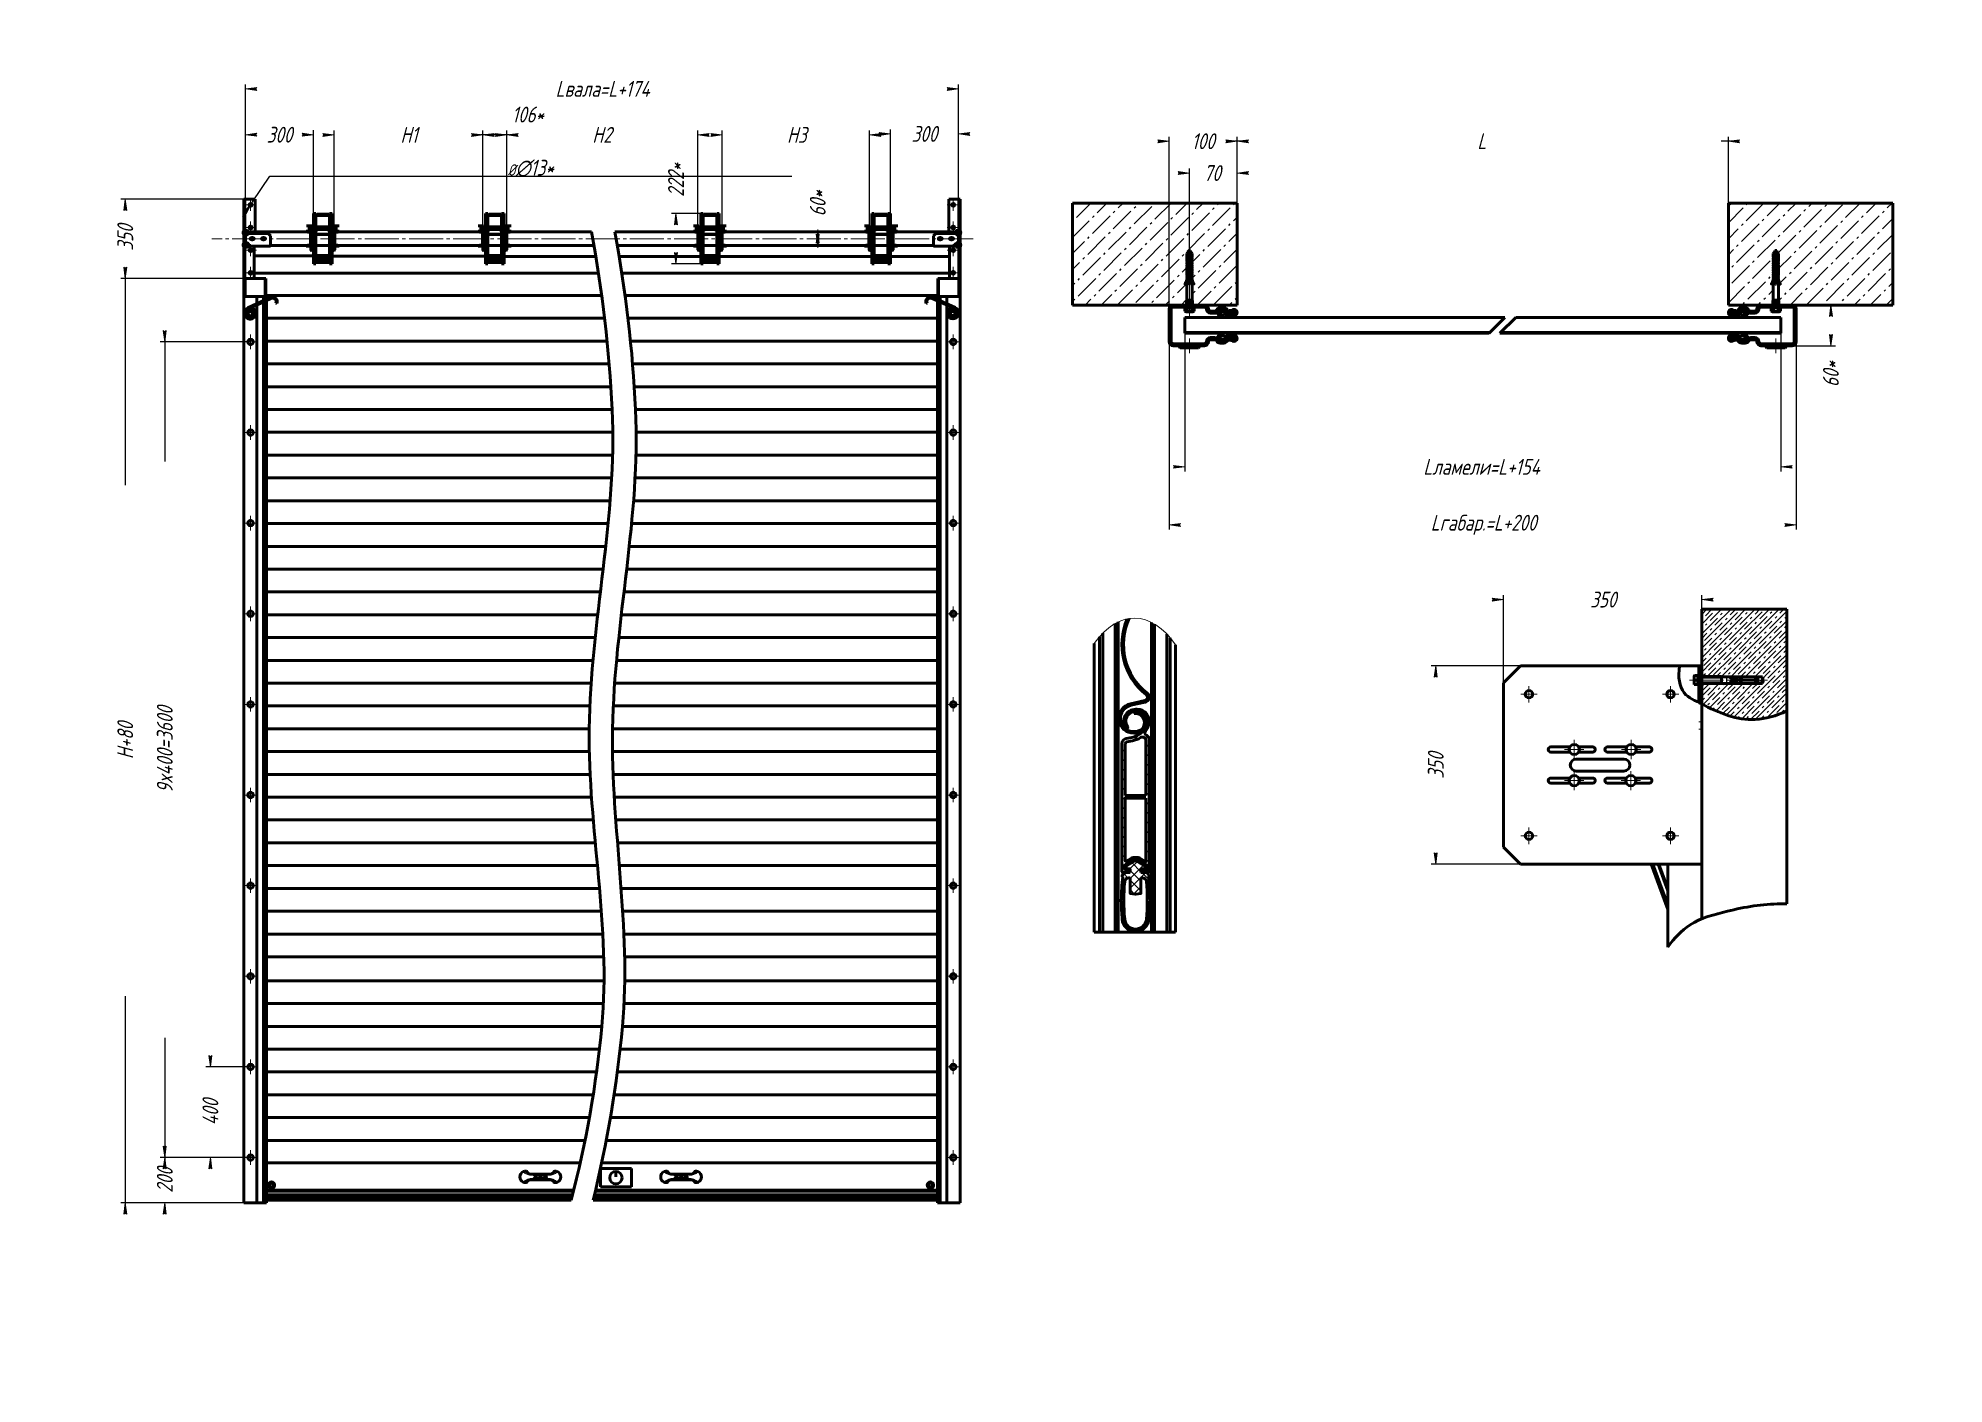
# Model space of a CAD drawing. Header units: millimetres. Extents: x 0 to 841, y 0 to 594.
import ezdxf

# ---------------------------------------------------------------- set-up
doc = ezdxf.new("R2010")
doc.units = ezdxf.units.MM
for name, pattern in [('K5LT_AXLED', [19.5, 15, -1.5, 1.5, -1.5]), ('K5LT_BASIC', [0]), ('K5LT_DASHED', [6, 4, -2]), ('K5LT_THIN', [0]), ('K5LT_THIN_INCLUDED_TO_HATCHING', [0])]:
    doc.linetypes.add(name, pattern=pattern)
doc.layers.add('Системный слой', color=7, linetype='Continuous')
doc.styles.add('KDIMTEXTSTYLE', font='GOST_AU.SHX', dxfattribs={"width": 0.96, "oblique": 15, "height": 5})
doc.dimstyles.new('KDIMSTYLE (0.10)', dxfattribs={"dimtxt": 5, "dimasz": 1, "dimexe": 2, "dimexo": 0, "dimgap": 1, "dimtad": 1, "dimlfac": 10, "dimtxsty": 'KDIMTEXTSTYLE', "dimsah": 1, "dimcen": 0, "dimdle": 1, "dimadec": 0, "dimazin": 0, "dimtfac": 0.667, "dimtmove": 0, "dimatfit": 3, "dimfxl": 1, "dimtvp": 1, "dimtolj": 1, "dimtzin": 0, "dimarcsym": 0})
doc.dimstyles.new('KDIMSTYLE (0.25)', dxfattribs={"dimtxt": 5, "dimasz": 1, "dimexe": 2, "dimexo": 0, "dimgap": 1, "dimtad": 1, "dimlfac": 4, "dimtxsty": 'KDIMTEXTSTYLE', "dimsah": 1, "dimcen": 0, "dimdle": 1, "dimadec": 0, "dimazin": 0, "dimtfac": 0.667, "dimtmove": 0, "dimatfit": 3, "dimfxl": 1, "dimtvp": 1, "dimtolj": 1, "dimtzin": 0, "dimarcsym": 0})
pattern_1 = [(45, (0, 0), (-2.12132, 2.12132), [])]
pattern_2 = [(45, (0, 0), (-2.12132, 2.12132), []), (135, (0, 0), (-2.12132, -2.12132), [])]
pattern_3 = [(45, (0, 0), (-7.07107, 7.07107), [11, -5]), (45, (9.192, 9.192), (-7.07107, 7.07107), [1, -15]), (45, (2.121, 9.192), (-7.07107, 7.07107), [11, -5]), (45, (11.314, 18.385), (-7.07107, 7.07107), [1, -15])]

msp = doc.modelspace()

# ---------------------------------------------------------------- blocks, each defined once
blk = doc.blocks.new('U0')
at = {"layer": 'Системный слой', "color": 30, "linetype": 'K5LT_AXLED', "lineweight": 18, "true_color": 0xff8000}
for q in [(93.75, 103.12), (90.55, 99.92), (93.75, 96.72), (96.95, 99.92)]:
    blk.add_line((93.75, 99.92), q, dxfattribs=at)
blk = doc.blocks.new('U1')
at = {"layer": 'Системный слой', "color": 30, "linetype": 'K5LT_AXLED', "lineweight": 18, "true_color": 0xff8000}
for q in [(93.75, 143.12), (90.55, 139.92), (93.75, 136.72), (96.95, 139.92)]:
    blk.add_line((93.75, 139.92), q, dxfattribs=at)
blk = doc.blocks.new('U2')
at = {"layer": 'Системный слой', "color": 30, "linetype": 'K5LT_AXLED', "lineweight": 18, "true_color": 0xff8000}
for q in [(90.55, 179.92), (93.75, 183.12), (93.75, 176.72), (96.95, 179.92)]:
    blk.add_line((93.75, 179.92), q, dxfattribs=at)
blk = doc.blocks.new('U3')
at = {"layer": 'Системный слой', "color": 30, "linetype": 'K5LT_AXLED', "lineweight": 18, "true_color": 0xff8000}
for q in [(90.55, 219.92), (93.75, 223.12), (93.75, 216.72), (96.95, 219.92)]:
    blk.add_line((93.75, 219.92), q, dxfattribs=at)
blk = doc.blocks.new('U4')
at = {"layer": 'Системный слой', "color": 30, "linetype": 'K5LT_AXLED', "lineweight": 18, "true_color": 0xff8000}
for q in [(93.75, 263.12), (90.55, 259.92), (93.75, 256.72), (96.95, 259.92)]:
    blk.add_line((93.75, 259.92), q, dxfattribs=at)
blk = doc.blocks.new('U5')
at = {"layer": 'Системный слой', "color": 30, "linetype": 'K5LT_AXLED', "lineweight": 18, "true_color": 0xff8000}
for q in [(93.75, 303.12), (90.55, 299.92), (93.75, 296.72), (96.95, 299.92)]:
    blk.add_line((93.75, 299.92), q, dxfattribs=at)
blk = doc.blocks.new('U6')
at = {"layer": 'Системный слой', "color": 30, "linetype": 'K5LT_AXLED', "lineweight": 18, "true_color": 0xff8000}
for q in [(90.55, 339.92), (93.75, 343.12), (93.75, 336.72), (96.95, 339.92)]:
    blk.add_line((93.75, 339.92), q, dxfattribs=at)
blk = doc.blocks.new('U7')
at = {"layer": 'Системный слой', "color": 30, "linetype": 'K5LT_AXLED', "lineweight": 18, "true_color": 0xff8000}
for q in [(90.55, 379.92), (93.75, 383.12), (93.75, 376.72), (96.95, 379.92)]:
    blk.add_line((93.75, 379.92), q, dxfattribs=at)
blk = doc.blocks.new('U8')
at = {"layer": 'Системный слой', "color": 30, "linetype": 'K5LT_AXLED', "lineweight": 18, "true_color": 0xff8000}
for q in [(93.75, 423.12), (90.55, 419.92), (93.75, 416.72), (96.95, 419.92)]:
    blk.add_line((93.75, 419.92), q, dxfattribs=at)
blk = doc.blocks.new('U9')
at = {"layer": 'Системный слой', "color": 30, "linetype": 'K5LT_AXLED', "lineweight": 18, "true_color": 0xff8000}
for q in [(93.75, 463.12), (90.55, 459.92), (93.75, 456.72), (96.95, 459.92)]:
    blk.add_line((93.75, 459.92), q, dxfattribs=at)
blk = doc.blocks.new('U10')
at = {"layer": 'Системный слой', "color": 30, "linetype": 'K5LT_AXLED', "lineweight": 18, "true_color": 0xff8000}
for q in [(93.75, 523.07), (91.1, 520.42), (93.75, 517.77), (96.4, 520.42)]:
    blk.add_line((93.75, 520.42), q, dxfattribs=at)
blk = doc.blocks.new('U11')
at = {"layer": 'Системный слой', "color": 30, "linetype": 'K5LT_AXLED', "lineweight": 18, "true_color": 0xff8000}
for q in [(91.1, 490.42), (93.75, 493.07), (93.75, 487.77), (96.4, 490.42)]:
    blk.add_line((93.75, 490.42), q, dxfattribs=at)
blk = doc.blocks.new('U12')
at = {"layer": 'Системный слой', "color": 30, "linetype": 'K5LT_AXLED', "lineweight": 18, "true_color": 0xff8000}
for q in [(91.1, 500.42), (93.75, 503.07), (93.75, 497.77), (96.4, 500.42)]:
    blk.add_line((93.75, 500.42), q, dxfattribs=at)
blk = doc.blocks.new('U13')
at = {"layer": 'Системный слой', "color": 30, "linetype": 'K5LT_AXLED', "lineweight": 18, "true_color": 0xff8000}
for q in [(93.75, 513.07), (91.1, 510.42), (93.75, 507.77), (96.4, 510.42)]:
    blk.add_line((93.75, 510.42), q, dxfattribs=at)
blk = doc.blocks.new('U14')
at = {"layer": 'Системный слой', "color": 30, "linetype": 'K5LT_AXLED', "lineweight": 18, "true_color": 0xff8000}
for q in [(403.85, 463.12), (400.65, 459.92), (403.85, 456.72), (407.05, 459.92)]:
    blk.add_line((403.85, 459.92), q, dxfattribs=at)
blk = doc.blocks.new('U15')
at = {"layer": 'Системный слой', "color": 30, "linetype": 'K5LT_AXLED', "lineweight": 18, "true_color": 0xff8000}
for q in [(403.85, 423.12), (400.65, 419.92), (403.85, 416.72), (407.05, 419.92)]:
    blk.add_line((403.85, 419.92), q, dxfattribs=at)
blk = doc.blocks.new('U16')
at = {"layer": 'Системный слой', "color": 30, "linetype": 'K5LT_AXLED', "lineweight": 18, "true_color": 0xff8000}
for q in [(400.65, 379.92), (403.85, 383.12), (403.85, 376.72), (407.05, 379.92)]:
    blk.add_line((403.85, 379.92), q, dxfattribs=at)
blk = doc.blocks.new('U17')
at = {"layer": 'Системный слой', "color": 30, "linetype": 'K5LT_AXLED', "lineweight": 18, "true_color": 0xff8000}
for q in [(400.65, 339.92), (403.85, 343.12), (403.85, 336.72), (407.05, 339.92)]:
    blk.add_line((403.85, 339.92), q, dxfattribs=at)
blk = doc.blocks.new('U18')
at = {"layer": 'Системный слой', "color": 30, "linetype": 'K5LT_AXLED', "lineweight": 18, "true_color": 0xff8000}
for q in [(403.85, 303.12), (400.65, 299.92), (403.85, 296.72), (407.05, 299.92)]:
    blk.add_line((403.85, 299.92), q, dxfattribs=at)
blk = doc.blocks.new('U19')
at = {"layer": 'Системный слой', "color": 30, "linetype": 'K5LT_AXLED', "lineweight": 18, "true_color": 0xff8000}
for q in [(403.85, 263.12), (400.65, 259.92), (403.85, 256.72), (407.05, 259.92)]:
    blk.add_line((403.85, 259.92), q, dxfattribs=at)
blk = doc.blocks.new('U20')
at = {"layer": 'Системный слой', "color": 30, "linetype": 'K5LT_AXLED', "lineweight": 18, "true_color": 0xff8000}
for q in [(400.65, 219.92), (403.85, 223.12), (403.85, 216.72), (407.05, 219.92)]:
    blk.add_line((403.85, 219.92), q, dxfattribs=at)
blk = doc.blocks.new('U21')
at = {"layer": 'Системный слой', "color": 30, "linetype": 'K5LT_AXLED', "lineweight": 18, "true_color": 0xff8000}
for q in [(400.65, 179.92), (403.85, 183.12), (403.85, 176.72), (407.05, 179.92)]:
    blk.add_line((403.85, 179.92), q, dxfattribs=at)
blk = doc.blocks.new('U22')
at = {"layer": 'Системный слой', "color": 30, "linetype": 'K5LT_AXLED', "lineweight": 18, "true_color": 0xff8000}
for q in [(403.85, 143.12), (400.65, 139.92), (403.85, 136.72), (407.05, 139.92)]:
    blk.add_line((403.85, 139.92), q, dxfattribs=at)
blk = doc.blocks.new('U23')
at = {"layer": 'Системный слой', "color": 30, "linetype": 'K5LT_AXLED', "lineweight": 18, "true_color": 0xff8000}
for q in [(403.85, 103.12), (400.65, 99.92), (403.85, 96.72), (407.05, 99.92)]:
    blk.add_line((403.85, 99.92), q, dxfattribs=at)
blk = doc.blocks.new('U24')
at = {"layer": 'Системный слой', "color": 30, "linetype": 'K5LT_AXLED', "lineweight": 18, "true_color": 0xff8000}
for q in [(403.85, 523.07), (401.2, 520.42), (403.85, 517.77), (406.5, 520.42)]:
    blk.add_line((403.85, 520.42), q, dxfattribs=at)
blk = doc.blocks.new('U25')
at = {"layer": 'Системный слой', "color": 30, "linetype": 'K5LT_AXLED', "lineweight": 18, "true_color": 0xff8000}
for q in [(403.85, 513.07), (401.2, 510.42), (403.85, 507.77), (406.5, 510.42)]:
    blk.add_line((403.85, 510.42), q, dxfattribs=at)
blk = doc.blocks.new('U26')
at = {"layer": 'Системный слой', "color": 30, "linetype": 'K5LT_AXLED', "lineweight": 18, "true_color": 0xff8000}
for q in [(401.2, 500.42), (403.85, 503.07), (403.85, 497.77), (406.5, 500.42)]:
    blk.add_line((403.85, 500.42), q, dxfattribs=at)
blk = doc.blocks.new('U27')
at = {"layer": 'Системный слой', "color": 30, "linetype": 'K5LT_AXLED', "lineweight": 18, "true_color": 0xff8000}
for q in [(401.2, 490.42), (403.85, 493.07), (403.85, 487.77), (406.5, 490.42)]:
    blk.add_line((403.85, 490.42), q, dxfattribs=at)
blk = doc.blocks.new('U28')
at = {"layer": 'Системный слой', "color": 5, "linetype": 'K5LT_BASIC', "lineweight": 60, "true_color": 0x0000ff}
for p, q in [((404.7, 475.13), (394.78, 479.52)), ((392.39, 477.04), (391.94, 476.81)), ((404.49, 474.67), (394.55, 479.08)), ((404.12, 473.18), (403.85, 473.32)), ((403.87, 473.31), (403.85, 473.32)), ((404.13, 473.18), (404.12, 473.18)), ((404.12, 473.18), (404.12, 473.18)), ((404.13, 473.18), (404.15, 473.17)), ((404.15, 473.17), (404.14, 473.17)), ((404.5, 474.68), (404.49, 474.67))]:
    blk.add_line(p, q, dxfattribs=at)
for centre, radius, start, end in [((393.77, 477.74), 2.05, 60.55556, 206.95681), ((393.77, 477.74), 1.55, 59.71755, 206.95659), ((403.55, 472.53), 2.3, 139.63232, 237.14396), ((403.46, 473.06), 1.92, 55.94855, 149.98076), ((403.77, 472.62), 2.5, 233.97787, 5.00293), ((404.29, 473.43), 0.193, 334.0578, 359.28678), ((403.37, 472.55), 2.9, 5.73297, 62.90853)]:
    blk.add_arc(centre, radius, start, end, dxfattribs=at)
for centre, major_axis, start_param, end_param in [((403.96, 473.54), (-0.112, -0.224), 0, 0.002475), ((403.96, 473.54), (-0.112, -0.224), 6.159799, 6.283185), ((403.99, 473.53), (0.112, 0.224), 3.139382, 3.144067), ((404.43, 473.31), (-0.112, -0.224), 1.371913, 1.774629)]:
    blk.add_ellipse(centre, major_axis=major_axis, ratio=0.052007, start_param=start_param, end_param=end_param, dxfattribs=at)
for points, knots in [([(403.87, 473.31), (403.85, 473.32), (403.79, 473.35), (403.7, 473.38), (403.6, 473.4), (403.5, 473.4), (403.41, 473.4), (403.31, 473.38), (403.21, 473.35), (403.11, 473.3), (403.03, 473.25), (402.94, 473.18), (402.87, 473.1), (402.81, 473.02), (402.75, 472.92), (402.71, 472.82), (402.68, 472.71), (402.67, 472.6), (402.67, 472.48), (402.68, 472.37), (402.71, 472.25), (402.76, 472.14), (402.81, 472.04), (402.88, 471.94), (402.97, 471.85), (403.06, 471.77), (403.17, 471.7), (403.28, 471.65), (403.4, 471.61), (403.53, 471.58), (403.66, 471.58), (403.79, 471.58), (403.92, 471.61), (404.05, 471.65), (404.17, 471.71), (404.28, 471.78), (404.39, 471.87), (404.48, 471.97), (404.57, 472.08), (404.64, 472.2), (404.69, 472.34), (404.72, 472.47), (404.74, 472.62), (404.74, 472.76), (404.73, 472.91), (404.69, 473.05), (404.63, 473.19), (404.56, 473.33), (404.47, 473.45), (404.37, 473.56), (404.25, 473.66), (404.12, 473.75), (403.98, 473.81), (403.83, 473.86), (403.67, 473.89), (403.51, 473.9), (403.35, 473.89), (403.19, 473.86), (403.03, 473.81), (402.88, 473.74), (402.74, 473.66), (402.61, 473.55), (402.49, 473.43), (402.39, 473.29), (402.3, 473.14), (402.24, 472.98), (402.19, 472.81), (402.17, 472.63), (402.17, 472.45), (402.19, 472.28), (402.23, 472.1), (402.3, 471.93), (402.39, 471.77), (402.49, 471.62), (402.62, 471.49), (402.76, 471.37), (402.92, 471.27), (403.09, 471.19), (403.27, 471.13), (403.46, 471.09), (403.65, 471.08), (403.84, 471.09), (404.04, 471.12), (404.22, 471.18), (404.4, 471.26), (404.57, 471.37), (404.72, 471.49), (404.86, 471.64), (404.98, 471.8), (405.08, 471.98), (405.16, 472.17), (405.21, 472.37), (405.24, 472.58), (405.24, 472.78), (405.22, 472.99), (405.17, 473.2), (405.09, 473.4), (404.99, 473.58), (404.87, 473.76), (404.72, 473.92), (404.55, 474.06), (404.37, 474.18), (404.17, 474.27), (403.96, 474.34), (403.74, 474.39), (403.52, 474.4), (403.3, 474.39), (403.07, 474.35), (402.86, 474.28), (402.65, 474.19), (402.45, 474.07), (402.27, 473.92), (402.11, 473.75), (401.97, 473.57), (401.86, 473.36), (401.77, 473.14), (401.7, 472.91), (401.67, 472.68), (401.67, 472.44), (401.7, 472.2), (401.75, 471.96), (401.84, 471.73), (401.96, 471.52), (402.1, 471.32), (402.27, 471.13), (402.46, 470.97), (402.67, 470.84), (402.89, 470.73), (403.13, 470.65), (403.38, 470.59), (403.63, 470.58), (403.89, 470.59), (404.14, 470.63), (404.39, 470.71), (404.63, 470.82), (404.85, 470.95), (405.06, 471.12), (405.24, 471.31), (405.4, 471.52), (405.53, 471.75), (405.63, 472), (405.7, 472.26), (405.74, 472.53), (405.74, 472.8), (405.71, 473.07), (405.65, 473.34), (405.55, 473.59), (405.42, 473.84), (405.26, 474.06), (405.08, 474.27), (404.86, 474.45), (404.66, 474.58), (404.54, 474.65), (404.49, 474.67)], [0, 0, 0, 0, 0.518244, 1.04146, 1.571679, 2.108737, 2.652542, 3.203095, 3.760394, 4.32444, 4.895236, 5.472785, 6.057084, 6.648138, 7.245946, 7.85051, 8.46183, 9.079909, 9.704743, 10.336341, 10.974699, 11.619816, 12.271697, 12.930343, 13.595753, 14.267929, 14.94687, 15.632578, 16.325054, 17.024299, 17.730312, 18.443096, 19.162649, 19.888973, 20.62207, 21.36194, 22.108583, 22.862, 23.622198, 24.388893, 25.162042, 25.941881, 26.728645, 27.522571, 28.323378, 29.130526, 29.944239, 30.764743, 31.592268, 32.427021, 33.268346, 34.116071, 34.970414, 35.831597, 36.699841, 37.575315, 38.457293, 39.34568, 40.240688, 41.14253, 42.05142, 42.96756, 43.890324, 44.819457, 45.755163, 46.69765, 47.647122, 48.603787, 49.567471, 50.537467, 51.513945, 52.497101, 53.487136, 54.484248, 55.488631, 56.499675, 57.517064, 58.54099, 59.571643, 60.609216, 61.653902, 62.705868, 63.764413, 64.829312, 65.900749, 66.978909, 68.063977, 69.156139, 70.255581, 71.361791, 72.474316, 73.593331, 74.719013, 75.851543, 76.991099, 78.137859, 79.29181, 80.452116, 81.618819, 82.792089, 83.972098, 85.15902, 86.353025, 87.554288, 88.762582, 89.977166, 91.198175, 92.425773, 93.660125, 94.901399, 96.149761, 97.405377, 98.668097, 99.937119, 101.212541, 102.494523, 103.783223, 105.078803, 106.381422, 107.691241, 109.008371, 110.332014, 111.661987, 112.998441, 114.341531, 115.691409, 117.048231, 118.412151, 119.783324, 121.16171, 122.546444, 123.937539, 125.335141, 126.739398, 128.150457, 129.568469, 130.993582, 132.425944, 133.865572, 135.311596, 136.76396, 138.222803, 139.68827, 141.160501, 142.63964, 144.125832, 145.619219, 147.119945, 148.627482, 150.141291, 151.661505, 153.188261, 154, 154, 154, 154]), ([(404.42, 473.26), (404.42, 473.25), (404.41, 473.23), (404.39, 473.21), (404.38, 473.2), (404.36, 473.18), (404.33, 473.17), (404.31, 473.16), (404.28, 473.15), (404.26, 473.15), (404.23, 473.15), (404.2, 473.15), (404.17, 473.16), (404.16, 473.16), (404.15, 473.17)], [0, 0, 0, 0, 1.177988, 2.0251, 3.063446, 4.138443, 5.287386, 6.515904, 7.851346, 9.273156, 10.782499, 12.342077, 13.938546, 15, 15, 15, 15])]:
    blk.add_open_spline(points, degree=3, knots=knots, dxfattribs=at)
blk = doc.blocks.new('U29')
at = {"layer": 'Системный слой', "color": 5, "linetype": 'K5LT_BASIC', "lineweight": 60, "true_color": 0x0000ff}
for p, q in [((92.58, 474.99), (102.45, 479.48)), ((92.78, 474.54), (102.68, 479.04)), ((93.22, 473.08), (93.25, 473.09)), ((93.24, 473.09), (93.22, 473.08)), ((93.26, 473.1), (93.25, 473.09)), ((93.26, 473.1), (93.44, 473.19)), ((93.26, 473.1), (93.26, 473.1)), ((93.44, 473.19), (93.41, 473.18)), ((105.31, 476.8), (104.87, 477.02))]:
    blk.add_line(p, q, dxfattribs=at)
for centre, radius, start, end in [((103.48, 477.71), 2.05, 333.58672, 119.98788), ((93.79, 472.59), 2.7, 116.80911, 212.11115), ((93.64, 472.46), 2.5, 211.52674, 314.19466), ((93.79, 472.41), 2.36, 312.32163, 115.35261), ((103.48, 477.71), 1.55, 333.58682, 120.82601)]:
    blk.add_arc(centre, radius, start, end, dxfattribs=at)
for centre, start_param, end_param in [((93.3, 473.4), 3.139118, 3.143804), ((93.32, 473.41), 3.141593, 3.264979), ((93.32, 473.41), 3.139118, 3.141593)]:
    blk.add_ellipse(centre, major_axis=(-0.114, 0.222), ratio=0.052007, start_param=start_param, end_param=end_param, dxfattribs=at)
for points, knots in [([(93.41, 473.18), (93.44, 473.19), (93.5, 473.22), (93.59, 473.25), (93.68, 473.27), (93.78, 473.28), (93.88, 473.28), (93.98, 473.26), (94.08, 473.23), (94.17, 473.18), (94.26, 473.13), (94.34, 473.06), (94.42, 472.99), (94.48, 472.9), (94.54, 472.8), (94.58, 472.7), (94.61, 472.59), (94.62, 472.48), (94.63, 472.37), (94.61, 472.25), (94.59, 472.14), (94.54, 472.03), (94.49, 471.92), (94.42, 471.82), (94.33, 471.73), (94.24, 471.65), (94.14, 471.58), (94.02, 471.53), (93.9, 471.49), (93.78, 471.46), (93.65, 471.45), (93.52, 471.46), (93.39, 471.48), (93.26, 471.52), (93.14, 471.58), (93.02, 471.65), (92.91, 471.73), (92.82, 471.83), (92.73, 471.95), (92.66, 472.07), (92.61, 472.2), (92.57, 472.34), (92.55, 472.48), (92.55, 472.63), (92.57, 472.78), (92.6, 472.92), (92.65, 473.06), (92.73, 473.19), (92.81, 473.32), (92.92, 473.43), (93.04, 473.53), (93.17, 473.62), (93.31, 473.69), (93.46, 473.74), (93.61, 473.77), (93.77, 473.78), (93.94, 473.77), (94.1, 473.74), (94.26, 473.7), (94.41, 473.63), (94.55, 473.54), (94.68, 473.43), (94.8, 473.31), (94.9, 473.18), (94.99, 473.03), (95.05, 472.86), (95.1, 472.7), (95.12, 472.52), (95.13, 472.34), (95.11, 472.17), (95.06, 471.99), (95, 471.82), (94.92, 471.66), (94.81, 471.51), (94.69, 471.37), (94.54, 471.25), (94.39, 471.15), (94.22, 471.07), (94.04, 471.01), (93.85, 470.97), (93.66, 470.95), (93.47, 470.96), (93.27, 470.99), (93.09, 471.05), (92.91, 471.13), (92.74, 471.24), (92.58, 471.36), (92.44, 471.5), (92.32, 471.67), (92.22, 471.84), (92.14, 472.03), (92.08, 472.23), (92.05, 472.44), (92.05, 472.65), (92.07, 472.85), (92.12, 473.06), (92.2, 473.26), (92.29, 473.45), (92.42, 473.62), (92.56, 473.78), (92.73, 473.93), (92.91, 474.05), (93.11, 474.14), (93.32, 474.22), (93.53, 474.26), (93.76, 474.28), (93.98, 474.27), (94.21, 474.23), (94.42, 474.17), (94.63, 474.07), (94.83, 473.96), (95.01, 473.81), (95.17, 473.65), (95.31, 473.46), (95.43, 473.26), (95.52, 473.04), (95.59, 472.81), (95.62, 472.57), (95.63, 472.33), (95.6, 472.09), (95.55, 471.86), (95.46, 471.63), (95.35, 471.41), (95.21, 471.21), (95.04, 471.02), (94.85, 470.86), (94.65, 470.72), (94.42, 470.61), (94.18, 470.53), (93.93, 470.47), (93.68, 470.45), (93.42, 470.46), (93.17, 470.5), (92.92, 470.58), (92.68, 470.68), (92.46, 470.82), (92.25, 470.98), (92.07, 471.17), (91.91, 471.38), (91.77, 471.61), (91.67, 471.86), (91.6, 472.12), (91.56, 472.38), (91.55, 472.65), (91.58, 472.93), (91.64, 473.19), (91.73, 473.45), (91.86, 473.7), (92.02, 473.93), (92.2, 474.13), (92.41, 474.32), (92.61, 474.45), (92.74, 474.52), (92.78, 474.54)], [0, 0, 0, 0, 0.518244, 1.04146, 1.571679, 2.108737, 2.652542, 3.203095, 3.760394, 4.32444, 4.895236, 5.472785, 6.057084, 6.648138, 7.245946, 7.85051, 8.46183, 9.079909, 9.704743, 10.336341, 10.974699, 11.619816, 12.271697, 12.930343, 13.595753, 14.267929, 14.94687, 15.632578, 16.325054, 17.024299, 17.730312, 18.443096, 19.162649, 19.888973, 20.62207, 21.36194, 22.108583, 22.862, 23.622198, 24.388893, 25.162042, 25.941881, 26.728645, 27.522571, 28.323378, 29.130526, 29.944239, 30.764743, 31.592268, 32.427021, 33.268346, 34.116071, 34.970414, 35.831597, 36.699841, 37.575315, 38.457293, 39.34568, 40.240688, 41.14253, 42.05142, 42.96756, 43.890324, 44.819457, 45.755163, 46.69765, 47.647122, 48.603787, 49.567471, 50.537467, 51.513945, 52.497101, 53.487136, 54.484248, 55.488631, 56.499675, 57.517064, 58.54099, 59.571643, 60.609216, 61.653902, 62.705868, 63.764413, 64.829312, 65.900749, 66.978909, 68.063977, 69.156139, 70.255581, 71.361791, 72.474316, 73.593331, 74.719013, 75.851543, 76.991099, 78.137859, 79.29181, 80.452116, 81.618819, 82.792089, 83.972098, 85.15902, 86.353025, 87.554288, 88.762582, 89.977166, 91.198175, 92.425773, 93.660125, 94.901399, 96.149761, 97.405377, 98.668097, 99.937119, 101.212541, 102.494523, 103.783223, 105.078803, 106.381422, 107.691241, 109.008371, 110.332014, 111.661987, 112.998441, 114.341531, 115.691409, 117.048231, 118.412151, 119.783324, 121.16171, 122.546444, 123.937539, 125.335141, 126.739398, 128.150457, 129.568469, 130.993582, 132.425944, 133.865572, 135.311596, 136.76396, 138.222803, 139.68827, 141.160501, 142.63964, 144.125832, 145.619219, 147.119945, 148.627482, 150.141291, 151.661505, 153.188261, 154, 154, 154, 154]), ([(92.85, 473.17), (92.84, 473.18), (92.84, 473.2), (92.83, 473.23), (92.83, 473.26), (92.84, 473.29), (92.84, 473.33), (92.85, 473.35), (92.85, 473.36)], [0, 0, 0, 0, 1.597275, 2.762821, 4.211354, 5.729463, 7.359561, 9, 9, 9, 9]), ([(93.22, 473.08), (93.22, 473.08), (93.2, 473.07), (93.17, 473.06), (93.13, 473.05), (93.09, 473.05), (93.06, 473.05), (93.03, 473.06), (93, 473.06), (92.98, 473.07), (92.95, 473.08), (92.93, 473.09), (92.92, 473.1), (92.9, 473.11), (92.88, 473.13), (92.86, 473.15), (92.85, 473.16), (92.85, 473.17)], [0, 0, 0, 0, 1.041263, 2.837384, 4.680006, 6.548786, 8.102803, 9.328977, 10.220977, 11.939544, 12.740525, 13.480375, 14.19464, 15.030885, 15.983867, 17.02276, 18, 18, 18, 18])]:
    blk.add_open_spline(points, degree=3, knots=knots, dxfattribs=at)
blk = doc.blocks.new('KDIMARROW_01')
at = {"layer": 'Системный слой'}
blk.add_hatch(color=0, dxfattribs=at).paths.add_polyline_path([(0, 0), (-5, 0.66), (-4.5, 0), (-5, -0.66)])
at = {"layer": 'Системный слой', "color": 0, "linetype": 'K5LT_THIN', "lineweight": 18}
for p, q in [((-4.5, 0), (-5, 0.66)), ((-5, 0.66), (0, 0)), ((0, 0), (-5, -0.66)), ((-5, -0.66), (-4.5, 0)), ((0, 0), (-1, 0))]:
    blk.add_line(p, q, dxfattribs=at)
blk = doc.blocks.new('KDIMARROW_02')
at = {"layer": 'Системный слой'}
blk.add_hatch(color=0, dxfattribs=at).paths.add_polyline_path([(4.5, 0), (5, 0.66), (0, 0), (5, -0.66)])
at = {"layer": 'Системный слой', "color": 0, "linetype": 'K5LT_THIN', "lineweight": 18}
for p, q in [((0, 0), (-1, 0)), ((5, 0.66), (0, 0)), ((0, 0), (5, -0.66)), ((0, 0), (7, 0)), ((4.5, 0), (5, 0.66)), ((5, -0.66), (4.5, 0))]:
    blk.add_line(p, q, dxfattribs=at)
blk = doc.blocks.new('U46')
at = {"layer": 'Системный слой', "color": 30, "linetype": 'K5LT_AXLED', "lineweight": 18, "true_color": 0xff8000}
for q in [(673.65, 280.01), (677.9, 284.26), (677.9, 275.76), (682.15, 280.01)]:
    blk.add_line((677.9, 280.01), q, dxfattribs=at)
blk = doc.blocks.new('U47')
at = {"layer": 'Системный слой', "color": 30, "linetype": 'K5LT_AXLED', "lineweight": 18, "true_color": 0xff8000}
for q in [(698.77, 280.01), (703.02, 284.26), (703.02, 275.76), (707.27, 280.01)]:
    blk.add_line((703.02, 280.01), q, dxfattribs=at)
blk = doc.blocks.new('U48')
at = {"layer": 'Системный слой', "color": 30, "linetype": 'K5LT_AXLED', "lineweight": 18, "true_color": 0xff8000}
for q in [(702.84, 270.51), (698.59, 266.26), (702.84, 262.01), (707.09, 266.26)]:
    blk.add_line((702.84, 266.26), q, dxfattribs=at)
blk = doc.blocks.new('U49')
at = {"layer": 'Системный слой', "color": 30, "linetype": 'K5LT_AXLED', "lineweight": 18, "true_color": 0xff8000}
for q in [(677.9, 270.51), (673.65, 266.26), (677.9, 262.01), (682.15, 266.26)]:
    blk.add_line((677.9, 266.26), q, dxfattribs=at)
blk = doc.blocks.new('U50')
at = {"layer": 'Системный слой', "color": 30, "linetype": 'K5LT_AXLED', "lineweight": 18, "true_color": 0xff8000}
for q in [(654.27, 304.39), (657.9, 308.01), (657.9, 300.76), (661.52, 304.39)]:
    blk.add_line((657.9, 304.39), q, dxfattribs=at)
blk = doc.blocks.new('U51')
at = {"layer": 'Системный слой', "color": 30, "linetype": 'K5LT_AXLED', "lineweight": 18, "true_color": 0xff8000}
for q in [(716.77, 304.39), (720.4, 308.01), (720.4, 300.76), (724.02, 304.39)]:
    blk.add_line((720.4, 304.39), q, dxfattribs=at)
blk = doc.blocks.new('U52')
at = {"layer": 'Системный слой', "color": 30, "linetype": 'K5LT_AXLED', "lineweight": 18, "true_color": 0xff8000}
for q in [(657.9, 245.51), (654.27, 241.89), (657.9, 238.26), (661.52, 241.89)]:
    blk.add_line((657.9, 241.89), q, dxfattribs=at)
blk = doc.blocks.new('U53')
at = {"layer": 'Системный слой', "color": 30, "linetype": 'K5LT_AXLED', "lineweight": 18, "true_color": 0xff8000}
for q in [(720.4, 245.51), (716.77, 241.89), (720.4, 238.26), (724.02, 241.89)]:
    blk.add_line((720.4, 241.89), q, dxfattribs=at)
blk = doc.blocks.new('U54')
at = {"layer": 'Системный слой'}
h = blk.add_hatch(dxfattribs=at)
h.set_pattern_fill('Металл', angle=45, style=0, pattern_type=0)
h.set_pattern_definition(pattern_1)
h.paths.add_polyline_path([(742.9, 309.34), (732.94, 309.34), (732.9, 309.24), (732.9, 309.09), (742.9, 309.09)])
at = {"layer": 'Системный слой', "color": 5, "linetype": 'K5LT_BASIC', "lineweight": 60, "true_color": 0x0000ff}
for p, q in [((732.9, 312.19), (742.9, 312.19)), ((732.9, 311.94), (742.9, 311.94)), ((742.9, 312.19), (742.9, 311.94)), ((732.9, 309.34), (742.9, 309.34)), ((732.9, 309.09), (742.9, 309.09)), ((742.9, 309.09), (742.9, 309.34))]:
    blk.add_line(p, q, dxfattribs=at)
blk = doc.blocks.new('U55')
at = {"layer": 'Системный слой', "color": 5, "linetype": 'K5LT_BASIC', "lineweight": 60, "true_color": 0x0000ff}
for p, q in [((730.8, 312.54), (730.97, 312.64)), ((730.8, 310.64), (730.8, 312.54)), ((730.97, 312.64), (732.4, 312.64)), ((732.4, 312.64), (732.4, 310.64)), ((732.55, 311.89), (742.9, 311.89)), ((746.68, 311.89), (747.31, 311.89)), ((760.9, 311.77), (761.15, 311.52)), ((761.15, 311.52), (761.15, 310.64)), ((730.8, 310.64), (730.8, 308.74)), ((730.8, 308.74), (730.97, 308.64)), ((730.97, 310.64), (732.4, 310.64)), ((730.97, 308.64), (732.4, 308.64)), ((732.4, 308.64), (732.4, 310.64)), ((732.55, 309.39), (742.9, 309.39)), ((746.68, 309.39), (747.31, 309.39)), ((760.9, 309.52), (761.15, 309.77)), ((761.15, 309.77), (761.15, 310.64))]:
    blk.add_line(p, q, dxfattribs=at)
at = {"layer": 'Системный слой', "color": 7, "linetype": 'K5LT_THIN', "lineweight": 18}
for p, q in [((732.9, 311.89), (732.9, 310.64)), ((732.9, 311.69), (742.9, 311.69)), ((746.77, 311.69), (747.41, 311.69)), ((760.9, 311.69), (760.98, 311.69)), ((732.9, 309.39), (732.9, 310.64)), ((732.9, 309.6), (742.9, 309.6)), ((746.77, 309.6), (747.41, 309.6)), ((760.9, 309.6), (760.98, 309.6))]:
    blk.add_line(p, q, dxfattribs=at)
at = {"layer": 'Системный слой', "color": 30, "linetype": 'K5LT_AXLED', "lineweight": 18, "true_color": 0xff8000}
blk.add_line((728.8, 310.64), (763.15, 310.64), dxfattribs=at)
at = {"layer": 'Системный слой', "color": 5, "linetype": 'K5LT_BASIC', "lineweight": 60, "true_color": 0x0000ff}
for centre, radius, start, end in [((733.77, 311.64), 2.97, 160.34714, 199.65286), ((732.55, 312.04), 0.15, 180, 270), ((733.77, 309.64), 2.97, 160.34714, 199.65286), ((732.55, 309.24), 0.15, 90, 180)]:
    blk.add_arc(centre, radius, start, end, dxfattribs=at)
blk = doc.blocks.new('U56')
at = {"layer": 'Системный слой', "color": 5, "linetype": 'K5LT_BASIC', "lineweight": 60, "true_color": 0x0000ff}
for p, q in [((758.9, 312.14), (757.9, 311.96)), ((757.9, 310.64), (757.9, 311.96)), ((760.9, 312.14), (758.9, 312.14)), ((758.9, 312.14), (758.9, 309.14)), ((760.9, 310.64), (760.9, 312.14)), ((757.9, 310.64), (757.9, 309.33)), ((758.9, 309.14), (757.9, 309.33)), ((760.9, 309.14), (758.9, 309.14)), ((760.9, 310.64), (760.9, 309.14))]:
    blk.add_line(p, q, dxfattribs=at)
at = {"layer": 'Системный слой', "color": 30, "linetype": 'K5LT_AXLED', "lineweight": 18, "true_color": 0xff8000}
blk.add_line((755.9, 310.64), (762.9, 310.64), dxfattribs=at)
blk = doc.blocks.new('U57')
at = {"layer": 'Системный слой', "color": 5, "linetype": 'K5LT_BASIC', "lineweight": 60, "true_color": 0x0000ff}
for p, q in [((732.4, 310.64), (732.4, 313.14)), ((732.4, 313.14), (732.9, 313.14)), ((732.9, 313.14), (732.9, 310.64)), ((732.4, 310.64), (732.4, 308.14)), ((732.4, 308.14), (732.9, 308.14)), ((732.9, 308.14), (732.9, 310.64))]:
    blk.add_line(p, q, dxfattribs=at)
at = {"layer": 'Системный слой', "color": 30, "linetype": 'K5LT_AXLED', "lineweight": 18, "true_color": 0xff8000}
blk.add_line((731.65, 310.64), (733.65, 310.64), dxfattribs=at)
blk = doc.blocks.new('U58')
at = {"layer": 'Системный слой', "color": 5, "linetype": 'K5LT_BASIC', "lineweight": 60, "true_color": 0x0000ff}
for p, q in [((757.9, 312.14), (742.9, 312.14)), ((742.9, 312.14), (742.9, 309.14)), ((757.9, 309.14), (757.9, 312.14)), ((757.9, 309.14), (742.9, 309.14)), ((751.96, 310.64), (757.9, 310.64))]:
    blk.add_line(p, q, dxfattribs=at)
at = {"layer": 'Системный слой', "color": 7, "linetype": 'K5LT_THIN', "lineweight": 18}
for p, q in [((744.9, 312.05), (745.4, 312.05)), ((744.9, 311.95), (745.4, 311.95)), ((744.9, 311.8), (745.4, 311.8)), ((744.9, 311.63), (745.4, 311.63)), ((744.9, 311.44), (745.4, 311.44)), ((744.9, 311.23), (745.4, 311.23)), ((744.9, 311.02), (745.4, 311.02)), ((744.9, 310.77), (745.4, 310.77)), ((744.9, 310.52), (745.4, 310.52)), ((744.9, 310.27), (745.4, 310.27)), ((744.9, 310.05), (745.4, 310.05)), ((744.9, 309.85), (745.4, 309.85)), ((744.9, 309.66), (745.4, 309.66)), ((744.9, 309.49), (745.4, 309.49)), ((744.9, 309.34), (745.4, 309.34)), ((744.9, 309.24), (745.4, 309.24))]:
    blk.add_line(p, q, dxfattribs=at)
at = {"layer": 'Системный слой', "color": 30, "linetype": 'K5LT_AXLED', "lineweight": 18, "true_color": 0xff8000}
blk.add_line((759.9, 310.64), (740.9, 310.64), dxfattribs=at)
at = {"layer": 'Системный слой', "color": 5, "linetype": 'K5LT_BASIC', "lineweight": 60, "true_color": 0x0000ff}
blk.add_circle((751.4, 310.64), 0.562, dxfattribs=at)
for centre, radius, start, end in [((747.52, 312.13), 0.875, 179.1004, 289.72871), ((748.02, 312.12), 0.75, 178.3505, 253.92567), ((747.8, 311.35), 0.05, 289.72871, 73.92567), ((748.59, 311.42), 0.05, 111.5279, 255.72487), ((748.9, 310.65), 0.875, 250.27129, 111.5279), ((748.4, 310.64), 0.75, 286.07433, 75.72487), ((747.52, 309.16), 0.875, 70.27129, 180.8996), ((748.02, 309.17), 0.75, 106.07433, 181.6495), ((747.8, 309.93), 0.05, 286.07433, 70.27129), ((748.62, 309.88), 0.05, 106.07433, 250.27129)]:
    blk.add_arc(centre, radius, start, end, dxfattribs=at)

# ---------------------------------------------------------------- dimensions: what is measured, and where the dimension line sits
at = {"layer": 'Системный слой', "color": 7}
for base, p1, p2, location, text in [((406.0977, 571.5823), (91.4977, 509.6687), (406.0977, 509.6687), (249.0977, 571.5823), '\\H7.0;\\W0.965;\\Q15;\\H7.0;\\W0.965;\\Q15;\\Q15;L\\H7.0;\\W0.965;\\Q15;\\Q15;вала=L+174 '), ((130.6477, 551.2803), (196.1977, 508.9187), (130.6477, 510.3687), (163.6477, 551.2803), '\\H7.0;\\W0.965;\\Q15;\\H7.0;\\W0.965;\\Q15;\\Q15;Н1'), ((206.7977, 551.2803), (291.1977, 508.9187), (206.7977, 508.9187), (248.7977, 551.2803), '\\H7.0;\\W0.965;\\Q15;\\H7.0;\\W0.965;\\Q15;\\Q15;Н2'), ((301.7977, 551.2794), (366.9477, 510.3687), (301.7977, 508.9187), (334.7977, 551.2794), '\\H7.0;\\W0.965;\\Q15;\\H7.0;\\W0.965;\\Q15;\\Q15;Н3'), ((499.0802, 548.4821), (529.0802, 476.1866), (499.0802, 471.8708), (514.0802, 548.4821), '\\H7.0;\\W0.965;\\Q15;\\H7.0;\\W0.965;\\Q15;\\Q15;100'), ((529.0802, 548.4821), (745.8802, 498.6866), (529.0802, 506.1114), (637.0802, 548.4821), '\\H7.0;\\W0.965;\\Q15;\\H7.0;\\W0.965;\\Q15;\\Q15;L'), ((508.0802, 534.4274), (529.0802, 499.2915), (508.0802, 500.1866), (518.0802, 534.4274), '\\H7.0;\\W0.965;\\Q15;\\H7.0;\\W0.965;\\Q15;\\Q15;70'), ((775.8802, 379.1524), (499.0802, 467.1866), (775.8802, 467.1866), (637.8802, 379.1524), '\\H7.0;\\W0.965;\\Q15;\\H7.0;\\W0.965;\\Q15;\\Q15;L\\H7.0;\\W0.965;\\Q15;\\Q15;габар.=L+200'), ((505.9956, 404.7679), (768.9802, 468.1279), (505.9956, 466.5514), (636.9956, 404.7679), '\\H7.0;\\W0.965;\\Q15;\\H7.0;\\W0.965;\\Q15;\\Q15;L\\H7.0;\\W0.965;\\Q15;\\Q15;ламели=L+154')]:
    msp.add_linear_dim(base=base, p1=p1, p2=p2, location=location, text=text, dimstyle='KDIMSTYLE (0.10)', override={"dimexo": 0, "dimblk1": 'KDIMARROW_01', "dimblk2": 'KDIMARROW_01', "dimse1": 0, "dimse2": 0, "dimclrt": 7, "dimtolj": 1}, dxfattribs=at).render()
for base, p1, p2, location, dimstyle, override in [((196.1977, 551.2803), (206.7977, 510.3687), (196.1977, 508.9187), (216.1114, 560.2698), 'KDIMSTYLE (0.10)', {"dimexo": 0, "dimtoh": 1, "dimpost": '\\H7.0;\\W0.965;\\Q15;<>\\H7.0;\\W0.965;\\Q15;\\Q15;*', "dimblk1": 'KDIMARROW_01', "dimblk2": 'KDIMARROW_01', "dimse1": 0, "dimse2": 0, "dimclrt": 7, "dimtmove": 1, "dimtolj": 1}), ((121.4977, 551.3554), (91.4977, 509.6687), (121.4977, 516.5687), (106.4977, 551.3554), 'KDIMSTYLE (0.10)', {"dimexo": 0, "dimpost": '\\H7.0;\\W0.965;\\Q15;<>', "dimblk1": 'KDIMARROW_01', "dimblk2": 'KDIMARROW_01', "dimse1": 0, "dimse2": 0, "dimclrt": 7, "dimtolj": 1}), ((376.0977, 551.7144), (406.0977, 509.6687), (376.0977, 516.5687), (391.0977, 551.7144), 'KDIMSTYLE (0.10)', {"dimexo": 0, "dimpost": '\\H7.0;\\W0.965;\\Q15;<>', "dimblk1": 'KDIMARROW_01', "dimblk2": 'KDIMARROW_01', "dimse1": 0, "dimse2": 0, "dimclrt": 7, "dimtolj": 1}), ((646.6476, 346.1765), (734.1476, 290.4133), (646.6476, 290.4133), (690.6476, 346.1765), 'KDIMSTYLE (0.25)', {"dimexo": 0, "dimpost": '\\H7.0;\\W0.965;\\Q15;<>', "dimblk1": 'KDIMARROW_01', "dimblk2": 'KDIMARROW_01', "dimse1": 0, "dimse2": 0, "dimclrt": 7, "dimtolj": 1})]:
    msp.add_linear_dim(base=base, p1=p1, p2=p2, location=location, dimstyle=dimstyle, override=override, dxfattribs=at).render()
msp.add_diameter_dim(center=(93.7477, 520.4187), radius=0.65, location=(102.2002, 533.0624), dimstyle='KDIMSTYLE (0.10)', override={"dimtih": 1, "dimtoh": 1, "dimpost": '\\H7.0;\\W0.965;\\Q15;∅<>\\H7.0;\\W0.965;\\Q15;\\Q15;*', "dimblk1": 'KDIMARROW_02', "dimblk2": 'KDIMARROW_02', "dimclrt": 7, "dimtmove": 1, "dimatfit": 2, "dimtolj": 1}, dxfattribs=at).render()
for base, p1, p2, location, dimstyle, override in [((281.4929, 516.5687), (292.3977, 494.3687), (292.3977, 516.5687), (281.4929, 531.3337), 'KDIMSTYLE (0.10)', {"dimexo": 0, "dimpost": '\\H7.0;\\W0.965;\\Q15;<>\\H7.0;\\W0.965;\\Q15;\\Q15;*', "dimblk1": 'KDIMARROW_01', "dimblk2": 'KDIMARROW_01', "dimse1": 0, "dimse2": 0, "dimclrt": 7, "dimtolj": 1}), ((344.0476, 502.4687), (342.447, 508.4687), (342.447, 502.4687), (344.0476, 521.0112), 'KDIMSTYLE (0.10)', {"dimexo": 0, "dimpost": '\\H7.0;\\W0.965;\\Q15;<>\\H7.0;\\W0.965;\\Q15;\\Q15;*', "dimblk1": 'KDIMARROW_02', "dimblk2": 'KDIMARROW_02', "dimse1": 0, "dimse2": 0, "dimclrt": 7, "dimtolj": 1}), ((38.4495, 522.9187), (90.7477, 487.9187), (90.7477, 522.9187), (38.4495, 505.9187), 'KDIMSTYLE (0.10)', {"dimexo": 0, "dimpost": '\\H7.0;\\W0.965;\\Q15;<>', "dimblk1": 'KDIMARROW_01', "dimblk2": 'KDIMARROW_01', "dimse1": 0, "dimse2": 0, "dimclrt": 7, "dimtolj": 1}), ((616.7775, 316.8869), (675.1099, 229.3869), (675.1099, 316.8869), (616.7775, 272.8869), 'KDIMSTYLE (0.25)', {"dimexo": 0, "dimpost": '\\H7.0;\\W0.965;\\Q15;<>', "dimblk1": 'KDIMARROW_01', "dimblk2": 'KDIMARROW_01', "dimse1": 0, "dimse2": 0, "dimclrt": 7, "dimtolj": 1}), ((76.0288, 99.9187), (93.7477, 139.9187), (93.7477, 99.9187), (76.0288, 119.9187), 'KDIMSTYLE (0.10)', {"dimexo": 0, "dimpost": '\\H7.0;\\W0.965;\\Q15;<>', "dimblk1": 'KDIMARROW_01', "dimblk2": 'KDIMARROW_01', "dimse1": 0, "dimse2": 0, "dimclrt": 7, "dimtolj": 1}), ((55.9063, 79.9187), (93.7477, 99.9187), (90.7477, 79.9187), (55.9063, 89.9187), 'KDIMSTYLE (0.10)', {"dimexo": 0, "dimpost": '\\H7.0;\\W0.965;\\Q15;<>', "dimblk1": 'KDIMARROW_01', "dimblk2": 'KDIMARROW_01', "dimse1": 0, "dimse2": 0, "dimclrt": 7, "dimtolj": 1})]:
    msp.add_linear_dim(base=base, p1=p1, p2=p2, angle=90, location=location, dimstyle=dimstyle, override=override, dxfattribs=at).render()
for base, p1, p2, location, text in [((38.4495, 79.9187), (90.7477, 487.9187), (90.7477, 79.9187), (38.4495, 283.9187), '\\H7.0;\\W0.965;\\Q15;\\H7.0;\\W0.965;\\Q15;\\Q15;Н+80'), ((791.1311, 476.1866), (772.2802, 458.1866), (772.4041, 476.1866), (791.1311, 445.6441), '\\H7.0;\\W0.965;\\Q15;\\H7.0;\\W0.965;\\Q15;\\Q15;60\\H7.0;\\W0.965;\\Q15;\\Q15;*'), ((55.9063, 99.9187), (93.7477, 459.9187), (78.9425, 99.9187), (55.9063, 279.9187), '\\H7.0;\\W0.965;\\Q15;\\H7.0;\\W0.965;\\Q15;\\Q15;9x400=3600')]:
    msp.add_linear_dim(base=base, p1=p1, p2=p2, angle=90, location=location, text=text, dimstyle='KDIMSTYLE (0.10)', override={"dimexo": 0, "dimblk1": 'KDIMARROW_01', "dimblk2": 'KDIMARROW_01', "dimse1": 0, "dimse2": 0, "dimclrt": 7, "dimtolj": 1}, dxfattribs=at).render()

# ---------------------------------------------------------------- hatches: boundary and pattern name
at = {"layer": 'Системный слой'}
h = msp.add_hatch(dxfattribs=at)
h.set_pattern_fill('Бетон', angle=45, style=0, pattern_type=0)
h.set_pattern_definition(pattern_3)
h.paths.add_polyline_path([(456.4802, 521.1866), (456.4802, 476.1866), (458.8802, 476.1866), (493.0802, 476.1866), (506.5802, 476.1866), (506.8802, 478.8866), (506.8802, 485.7875), (506.889, 485.8087), (507.0726, 485.9923), (507.0902, 486.0348), (507.0902, 486.2499), (507.0726, 486.2923), (507.0302, 486.3099), (506.9102, 486.3099), (506.889, 486.3187), (506.8802, 486.3399), (506.8802, 486.7477), (506.2915, 485.6311), (506.1681, 485.4344), (506.1455, 485.4187), (506.1184, 485.4236), (506.1027, 485.4462), (506.1063, 485.4711), (506.6213, 486.5781), (506.8802, 487.3423), (506.8802, 487.7923), (506.889, 487.8135), (507.0726, 487.9972), (507.0902, 488.0396), (507.0902, 488.2548), (507.0726, 488.2972), (507.0302, 488.3148), (506.9102, 488.3148), (506.889, 488.3235), (506.8802, 488.3448), (506.8802, 488.7948), (506.889, 488.816), (507.0726, 488.9996), (507.0902, 489.042), (507.0902, 489.2572), (507.0726, 489.2996), (507.0302, 489.3172), (506.9102, 489.3172), (506.889, 489.326), (506.8802, 489.3472), (506.8802, 489.7972), (506.889, 489.8184), (507.0726, 490.002), (507.0902, 490.0445), (507.0902, 490.2596), (507.0726, 490.302), (507.0302, 490.3196), (506.9102, 490.3196), (506.889, 490.3284), (506.8802, 490.3496), (506.8802, 490.7996), (506.889, 490.8208), (507.0726, 491.0045), (507.0902, 491.0469), (507.0902, 491.262), (507.0726, 491.3045), (507.0302, 491.322), (506.9102, 491.322), (506.889, 491.3308), (506.8802, 491.352), (506.8802, 491.802), (506.889, 491.8233), (507.0726, 492.0069), (507.0902, 492.0493), (507.0902, 492.2645), (507.0726, 492.3069), (507.0302, 492.3245), (506.9102, 492.3245), (506.889, 492.3333), (506.8802, 492.3545), (506.8802, 492.8045), (506.889, 492.8257), (507.0726, 493.0093), (507.0902, 493.0517), (507.0902, 493.2669), (507.0726, 493.3093), (507.0302, 493.3269), (506.9102, 493.3269), (506.889, 493.3357), (506.8802, 493.3569), (506.8802, 493.8069), (506.889, 493.8281), (507.0726, 494.0117), (507.0902, 494.0542), (507.0902, 494.2693), (507.0726, 494.3117), (507.0302, 494.3293), (506.9102, 494.3293), (506.889, 494.3381), (506.8802, 494.3593), (506.8802, 494.8093), (506.889, 494.8305), (507.0726, 495.0142), (507.0902, 495.0566), (507.0902, 495.2717), (507.0726, 495.3142), (507.0302, 495.3317), (506.9102, 495.3317), (506.889, 495.3405), (506.8802, 495.3617), (506.8802, 495.8117), (506.889, 495.833), (507.0726, 496.0166), (507.0902, 496.059), (507.0902, 496.2742), (507.0726, 496.3166), (507.0302, 496.3342), (506.9102, 496.3342), (506.889, 496.343), (506.8802, 496.3642), (506.8802, 496.8142), (506.889, 496.8354), (507.0726, 497.019), (507.0902, 497.0614), (507.0902, 497.2766), (507.0726, 497.319), (507.0302, 497.3366), (506.9102, 497.3366), (506.889, 497.3454), (506.8802, 497.3666), (506.8802, 498.9866), (507.3302, 499.4366), (507.6302, 499.4366), (507.6302, 500.1866), (508.0802, 500.1866), (508.5302, 500.1866), (508.5302, 499.4366), (508.8302, 499.4366), (509.2802, 498.9866), (509.2802, 497.3666), (509.2714, 497.3454), (509.2502, 497.3366), (509.1302, 497.3366), (509.0877, 497.319), (509.0702, 497.2766), (509.0702, 497.0614), (509.0877, 497.019), (509.2714, 496.8354), (509.2802, 496.8142), (509.2802, 496.3642), (509.2714, 496.343), (509.2502, 496.3342), (509.1302, 496.3342), (509.0877, 496.3166), (509.0702, 496.2742), (509.0702, 496.059), (509.0877, 496.0166), (509.2714, 495.833), (509.2802, 495.8117), (509.2802, 495.3617), (509.2714, 495.3405), (509.2502, 495.3317), (509.1302, 495.3317), (509.0877, 495.3142), (509.0702, 495.2717), (509.0702, 495.0566), (509.0877, 495.0142), (509.2714, 494.8305), (509.2802, 494.8093), (509.2802, 494.3593), (509.2714, 494.3381), (509.2502, 494.3293), (509.1302, 494.3293), (509.0877, 494.3117), (509.0702, 494.2693), (509.0702, 494.0542), (509.0877, 494.0117), (509.2714, 493.8281), (509.2802, 493.8069), (509.2802, 493.3569), (509.2714, 493.3357), (509.2502, 493.3269), (509.1302, 493.3269), (509.0877, 493.3093), (509.0702, 493.2669), (509.0702, 493.0517), (509.0877, 493.0093), (509.2714, 492.8257), (509.2802, 492.8045), (509.2802, 492.3545), (509.2714, 492.3333), (509.2502, 492.3245), (509.1302, 492.3245), (509.0877, 492.3069), (509.0702, 492.2645), (509.0702, 492.0493), (509.0877, 492.0069), (509.2714, 491.8233), (509.2802, 491.802), (509.2802, 491.352), (509.2714, 491.3308), (509.2502, 491.322), (509.1302, 491.322), (509.0877, 491.3045), (509.0702, 491.262), (509.0702, 491.0469), (509.0877, 491.0045), (509.2714, 490.8208), (509.2802, 490.7996), (509.2802, 490.3496), (509.2714, 490.3284), (509.2502, 490.3196), (509.1302, 490.3196), (509.0877, 490.302), (509.0702, 490.2596), (509.0702, 490.0445), (509.0877, 490.002), (509.2714, 489.8184), (509.2802, 489.7972), (509.2802, 489.3472), (509.2714, 489.326), (509.2502, 489.3172), (509.1302, 489.3172), (509.0877, 489.2996), (509.0702, 489.2572), (509.0702, 489.042), (509.0877, 488.9996), (509.2714, 488.816), (509.2802, 488.7948), (509.2802, 488.3448), (509.2714, 488.3235), (509.2502, 488.3148), (509.1302, 488.3148), (509.0877, 488.2972), (509.0702, 488.2548), (509.0702, 488.0396), (509.0877, 487.9972), (509.2714, 487.8135), (509.2802, 487.7923), (509.2802, 487.3423), (509.6975, 486.195), (510.0541, 485.4711), (510.057, 485.4437), (510.0398, 485.4223), (510.0124, 485.4193), (509.9922, 485.4344), (509.3777, 486.537), (509.2802, 486.7477), (509.2802, 486.3399), (509.2714, 486.3187), (509.2502, 486.3099), (509.1302, 486.3099), (509.0877, 486.2923), (509.0702, 486.2499), (509.0702, 486.0348), (509.0877, 485.9923), (509.2714, 485.8087), (509.2802, 485.7875), (509.2802, 478.8866), (509.5802, 476.1866), (529.0802, 476.1866), (529.0802, 521.1866)])
h = msp.add_hatch(dxfattribs=at)
h.set_pattern_fill('Бетон', angle=45, style=0, pattern_type=0)
h.set_pattern_definition(pattern_3)
h.paths.add_polyline_path([(768.0714, 493.8281), (768.0802, 493.8069), (768.0802, 493.3569), (768.0714, 493.3357), (768.0502, 493.3269), (767.9302, 493.3269), (767.8877, 493.3093), (767.8702, 493.2669), (767.8702, 493.0517), (767.8877, 493.0093), (768.0714, 492.8257), (768.0802, 492.8045), (768.0802, 492.3545), (768.0714, 492.3333), (768.0502, 492.3245), (767.9302, 492.3245), (767.8877, 492.3069), (767.8702, 492.2645), (767.8702, 492.0493), (767.8877, 492.0069), (768.0714, 491.8233), (768.0802, 491.802), (768.0802, 491.352), (768.0714, 491.3308), (768.0502, 491.322), (767.9302, 491.322), (767.8877, 491.3045), (767.8702, 491.262), (767.8702, 491.0469), (767.8877, 491.0045), (768.0714, 490.8208), (768.0802, 490.7996), (768.0802, 490.3496), (768.0714, 490.3284), (768.0502, 490.3196), (767.9302, 490.3196), (767.8877, 490.302), (767.8702, 490.2596), (767.8702, 490.0445), (767.8877, 490.002), (768.0714, 489.8184), (768.0802, 489.7972), (768.0802, 489.3472), (768.0714, 489.326), (768.0502, 489.3172), (767.9302, 489.3172), (767.8877, 489.2996), (767.8702, 489.2572), (767.8702, 489.042), (767.8877, 488.9996), (768.0714, 488.816), (768.0802, 488.7948), (768.0802, 488.3448), (768.0714, 488.3235), (768.0502, 488.3148), (767.9302, 488.3148), (767.8877, 488.2972), (767.8702, 488.2548), (767.8702, 488.0396), (767.8877, 487.9972), (768.0714, 487.8135), (768.0802, 487.7923), (768.0802, 487.3423), (768.4975, 486.195), (768.8541, 485.4711), (768.857, 485.4437), (768.8398, 485.4223), (768.8124, 485.4193), (768.7922, 485.4344), (768.1777, 486.537), (768.0802, 486.7477), (768.0802, 486.3399), (768.0714, 486.3187), (768.0502, 486.3099), (767.9302, 486.3099), (767.8877, 486.2923), (767.8702, 486.2499), (767.8702, 486.0348), (767.8877, 485.9923), (768.0714, 485.8087), (768.0802, 485.7875), (768.0802, 478.8866), (768.3802, 476.1866), (781.8802, 476.1866), (816.0802, 476.1866), (818.4802, 476.1866), (818.4802, 521.1866), (745.8802, 521.1866), (745.8802, 476.1866), (765.3802, 476.1866), (765.6802, 478.8866), (765.6802, 485.7875), (765.689, 485.8087), (765.8726, 485.9923), (765.8902, 486.0348), (765.8902, 486.2499), (765.8726, 486.2923), (765.8302, 486.3099), (765.7102, 486.3099), (765.689, 486.3187), (765.6802, 486.3399), (765.6802, 486.7477), (765.0915, 485.6311), (764.9681, 485.4344), (764.9455, 485.4187), (764.9184, 485.4236), (764.9027, 485.4462), (764.9063, 485.4711), (765.4213, 486.5781), (765.6802, 487.3423), (765.6802, 487.7923), (765.689, 487.8135), (765.8726, 487.9972), (765.8902, 488.0396), (765.8902, 488.2548), (765.8726, 488.2972), (765.8302, 488.3148), (765.7102, 488.3148), (765.689, 488.3235), (765.6802, 488.3448), (765.6802, 488.7948), (765.689, 488.816), (765.8726, 488.9996), (765.8902, 489.042), (765.8902, 489.2572), (765.8726, 489.2996), (765.8302, 489.3172), (765.7102, 489.3172), (765.689, 489.326), (765.6802, 489.3472), (765.6802, 489.7972), (765.689, 489.8184), (765.8726, 490.002), (765.8902, 490.0445), (765.8902, 490.2596), (765.8726, 490.302), (765.8302, 490.3196), (765.7102, 490.3196), (765.689, 490.3284), (765.6802, 490.3496), (765.6802, 490.7996), (765.689, 490.8208), (765.8726, 491.0045), (765.8902, 491.0469), (765.8902, 491.262), (765.8726, 491.3045), (765.8302, 491.322), (765.7102, 491.322), (765.689, 491.3308), (765.6802, 491.352), (765.6802, 491.802), (765.689, 491.8233), (765.8726, 492.0069), (765.8902, 492.0493), (765.8902, 492.2645), (765.8726, 492.3069), (765.8302, 492.3245), (765.7102, 492.3245), (765.689, 492.3333), (765.6802, 492.3545), (765.6802, 492.8045), (765.689, 492.8257), (765.8726, 493.0093), (765.8902, 493.0517), (765.8902, 493.2669), (765.8726, 493.3093), (765.8302, 493.3269), (765.7102, 493.3269), (765.689, 493.3357), (765.6802, 493.3569), (765.6802, 493.8069), (765.689, 493.8281), (765.8726, 494.0117), (765.8902, 494.0542), (765.8902, 494.2693), (765.8726, 494.3117), (765.8302, 494.3293), (765.7102, 494.3293), (765.689, 494.3381), (765.6802, 494.3593), (765.6802, 494.8093), (765.689, 494.8305), (765.8726, 495.0142), (765.8902, 495.0566), (765.8902, 495.2717), (765.8726, 495.3142), (765.8302, 495.3317), (765.7102, 495.3317), (765.689, 495.3405), (765.6802, 495.3617), (765.6802, 495.8117), (765.689, 495.833), (765.8726, 496.0166), (765.8902, 496.059), (765.8902, 496.2742), (765.8726, 496.3166), (765.8302, 496.3342), (765.7102, 496.3342), (765.689, 496.343), (765.6802, 496.3642), (765.6802, 496.8142), (765.689, 496.8354), (765.8726, 497.019), (765.8902, 497.0614), (765.8902, 497.2766), (765.8726, 497.319), (765.8302, 497.3366), (765.7102, 497.3366), (765.689, 497.3454), (765.6802, 497.3666), (765.6802, 498.9866), (766.1302, 499.4366), (766.4302, 499.4366), (766.4302, 500.1866), (766.8802, 500.1866), (767.3302, 500.1866), (767.3302, 499.4366), (767.6302, 499.4366), (768.0802, 498.9866), (768.0802, 497.3666), (768.0714, 497.3454), (768.0502, 497.3366), (767.9302, 497.3366), (767.8877, 497.319), (767.8702, 497.2766), (767.8702, 497.0614), (767.8877, 497.019), (768.0714, 496.8354), (768.0802, 496.8142), (768.0802, 496.3642), (768.0714, 496.343), (768.0502, 496.3342), (767.9302, 496.3342), (767.8877, 496.3166), (767.8702, 496.2742), (767.8702, 496.059), (767.8877, 496.0166), (768.0714, 495.833), (768.0802, 495.8117), (768.0802, 495.3617), (768.0714, 495.3405), (768.0502, 495.3317), (767.9302, 495.3317), (767.8877, 495.3142), (767.8702, 495.2717), (767.8702, 495.0566), (767.8877, 495.0142), (768.0714, 494.8305), (768.0802, 494.8093), (768.0802, 494.3593), (768.0714, 494.3381), (768.0502, 494.3293), (767.9302, 494.3293), (767.8877, 494.3117), (767.8702, 494.2693), (767.8702, 494.0542), (767.8877, 494.0117)])
h = msp.add_hatch(dxfattribs=at)
h.set_pattern_fill('Металл', angle=45, style=0, pattern_type=0)
h.set_pattern_definition(pattern_1)
h.paths.add_polyline_path([(511.6802, 458.1866), (514.6802, 458.1866), (515.2094, 458.2662), (515.6918, 458.4978), (516.0848, 458.861), (516.3537, 459.3238), (516.4746, 459.8451), (516.4802, 459.9866), (516.5593, 460.3556), (516.7827, 460.6597), (517.1112, 460.8455), (517.3802, 460.8866), (519.1802, 460.8866), (519.5491, 460.8075), (519.8533, 460.5841), (519.9864, 460.3866), (520.2929, 459.9479), (520.7148, 459.6187), (521.2148, 459.428), (521.5988, 459.3866), (523.1864, 459.3866), (523.7156, 459.4662), (524.1981, 459.6978), (524.5911, 460.061), (524.8599, 460.5238), (524.9156, 460.6866), (525.0941, 461.0191), (525.3932, 461.2492), (525.7603, 461.3364), (525.7802, 461.3366), (526.8007, 461.3366), (527.1697, 461.2575), (527.4738, 461.0341), (527.5802, 460.8866), (528.3596, 461.3366), (528.0261, 461.7551), (527.5843, 462.0571), (527.0732, 462.2159), (526.8007, 462.2366), (525.7802, 462.2366), (525.251, 462.157), (524.7685, 461.9254), (524.3755, 461.5622), (524.1067, 461.0994), (524.051, 460.9366), (523.8725, 460.6041), (523.5734, 460.374), (523.2063, 460.2868), (523.1864, 460.2866), (521.5988, 460.2866), (521.2299, 460.3657), (520.9258, 460.5891), (520.7926, 460.7866), (520.4861, 461.2253), (520.0642, 461.5545), (519.5642, 461.7452), (519.1802, 461.7866), (517.3802, 461.7866), (516.851, 461.707), (516.3685, 461.4754), (515.9755, 461.1122), (515.7067, 460.6494), (515.5857, 460.1281), (515.5802, 459.9866), (515.5011, 459.6176), (515.2776, 459.3135), (514.9492, 459.1277), (514.6802, 459.0866), (511.6802, 459.0866)])
h.paths.add_polyline_path([(500.8802, 458.1866), (504.4802, 458.1866), (504.4802, 459.0866), (500.8802, 459.0866), (500.5112, 459.1657), (500.2071, 459.3891), (500.0213, 459.7176), (499.9802, 459.9866), (499.9802, 474.3866), (500.0593, 474.7556), (500.2827, 475.0597), (500.6112, 475.2455), (500.8802, 475.2866), (506.7302, 475.2866), (506.7302, 476.1866), (500.8802, 476.1866), (500.351, 476.107), (499.8685, 475.8754), (499.4755, 475.5122), (499.2067, 475.0494), (499.0857, 474.5281), (499.0802, 474.3866), (499.0802, 459.9866), (499.1597, 459.4574), (499.3914, 458.9749), (499.7546, 458.5819), (500.2173, 458.3131), (500.7387, 458.1922)])
h.paths.add_polyline_path([(526.8007, 472.1366), (527.33, 472.2162), (527.8124, 472.4478), (528.2054, 472.811), (528.3596, 473.0366), (527.5802, 473.4866), (527.3272, 473.2066), (526.9816, 473.055), (526.8007, 473.0366), (525.7802, 473.0366), (525.4112, 473.1157), (525.1071, 473.3391), (524.9213, 473.6676), (524.9156, 473.6866), (524.6922, 474.1729), (524.3356, 474.572), (523.8775, 474.8486), (523.3583, 474.9784), (523.1864, 474.9866), (521.5988, 474.9866), (521.0696, 474.907), (520.5872, 474.6754), (520.1942, 474.3122), (519.9864, 473.9866), (519.7515, 473.6912), (519.4162, 473.5181), (519.1802, 473.4866), (517.3802, 473.4866), (517.0112, 473.5657), (516.7071, 473.7891), (516.5213, 474.1176), (516.4802, 474.3866), (516.4006, 474.9158), (516.169, 475.3983), (515.8057, 475.7913), (515.343, 476.0601), (514.8217, 476.181), (514.6802, 476.1866), (509.4302, 476.1866), (509.4302, 475.2866), (514.6802, 475.2866), (515.0491, 475.2075), (515.3533, 474.9841), (515.539, 474.6556), (515.5802, 474.3866), (515.6597, 473.8574), (515.8914, 473.3749), (516.2546, 472.9819), (516.7173, 472.7131), (517.2387, 472.5922), (517.3802, 472.5866), (519.1802, 472.5866), (519.7094, 472.6662), (520.1918, 472.8978), (520.5848, 473.261), (520.7926, 473.5866), (521.0275, 473.882), (521.3628, 474.0551), (521.5988, 474.0866), (523.1864, 474.0866), (523.5554, 474.0075), (523.8595, 473.7841), (524.0453, 473.4556), (524.051, 473.4366), (524.2744, 472.9503), (524.631, 472.5512), (525.0891, 472.2746), (525.6083, 472.1448), (525.7802, 472.1366)])
h = msp.add_hatch(dxfattribs=at)
h.set_pattern_fill('Неметалл', angle=45, style=0, pattern_type=0)
h.set_pattern_definition(pattern_2)
h.paths.add_polyline_path([(526.7544, 473.1935), (527.0443, 473.2953), (527.1524, 473.3894), (527.4355, 473.585), (527.7762, 473.6336), (528.1026, 473.5249), (528.3463, 473.2819), (528.4557, 472.9557), (528.4079, 472.6149), (528.2131, 472.3313), (527.912, 472.1646), (527.7089, 472.1366), (525.3546, 472.1366), (524.9255, 472.2159), (524.5532, 472.4434), (524.2868, 472.789), (524.1928, 473.0362), (524.0086, 473.4317), (523.6951, 473.7352), (523.2938, 473.9066), (523.031, 473.9357), (521.7089, 473.9357), (521.2798, 473.8564), (520.9075, 473.6289), (520.6411, 473.2833), (520.5159, 472.8653), (520.5089, 472.7357), (520.5089, 472.6367), (520.5882, 472.2076), (520.8157, 471.8353), (521.1613, 471.5689), (521.5793, 471.4437), (521.8667, 471.4471), (522.3025, 471.4249), (522.7015, 471.2484), (523.0111, 470.9408), (523.0115, 470.9402), (523.1746, 470.8392), (523.3596, 470.8899), (523.4483, 471.06), (523.4118, 471.2049), (523.0619, 471.6098), (522.6084, 471.894), (522.0914, 472.0323), (521.7542, 472.0384), (521.4521, 472.0945), (521.2173, 472.2927), (521.1115, 472.5811), (521.1089, 472.6367), (521.1089, 472.7357), (521.1876, 473.0327), (521.4029, 473.2518), (521.6985, 473.3356), (521.7089, 473.3357), (523.031, 473.3357), (523.328, 473.2571), (523.5471, 473.0417), (523.6119, 472.8859), (523.8214, 472.3935), (524.1665, 471.9844), (524.6165, 471.6949), (525.1318, 471.5504), (525.3546, 471.5366), (527.7089, 471.5366), (528.1651, 471.616), (528.5676, 471.8449), (528.8691, 472.1963), (529.0341, 472.6289), (529.0432, 473.0919), (528.8953, 473.5307), (528.6079, 473.8937), (528.2147, 474.1383), (527.762, 474.2356), (527.3031, 474.1742), (526.8919, 473.9613), (526.8351, 473.9156), (526.5577, 473.7834), (526.4939, 473.7748), (525.5664, 473.7017), (525.4642, 473.6495), (525.4288, 473.5404), (525.4523, 473.2413), (525.5044, 473.139), (525.6136, 473.1035)])
h = msp.add_hatch(dxfattribs=at)
h.set_pattern_fill('Неметалл', angle=45, style=0, pattern_type=0)
h.set_pattern_definition(pattern_2)
h.paths.add_polyline_path([(747.8079, 473.3894), (748.0654, 473.2218), (748.2059, 473.1935), (749.3468, 473.1035), (749.4559, 473.139), (749.508, 473.2413), (749.5315, 473.5404), (749.4962, 473.6495), (749.394, 473.7017), (748.4664, 473.7748), (748.1766, 473.8766), (748.1253, 473.9156), (747.7262, 474.1504), (747.2712, 474.2365), (746.8139, 474.1637), (746.4081, 473.9408), (746.1015, 473.5938), (745.9302, 473.1636), (745.9143, 472.7008), (746.0557, 472.2599), (746.3378, 471.8927), (746.7274, 471.6425), (747.1786, 471.5386), (747.2515, 471.5366), (749.6058, 471.5366), (750.135, 471.6162), (750.6174, 471.8478), (751.0104, 472.211), (751.2793, 472.6738), (751.3484, 472.8859), (751.499, 473.1538), (751.7623, 473.312), (751.9293, 473.3357), (753.2515, 473.3357), (753.5485, 473.2571), (753.7676, 473.0417), (753.8514, 472.7461), (753.8515, 472.7357), (753.8515, 472.6367), (753.7728, 472.3397), (753.5574, 472.1206), (753.2618, 472.0368), (753.2062, 472.0384), (752.6725, 471.999), (752.1739, 471.8045), (751.7546, 471.4719), (751.5485, 471.2049), (751.5195, 471.0153), (751.6386, 470.8649), (751.8298, 470.8499), (751.9488, 470.9402), (752.2582, 471.248), (752.6571, 471.4248), (753.0929, 471.4472), (753.0936, 471.4471), (753.5294, 471.4694), (753.9284, 471.6459), (754.2379, 471.9535), (754.417, 472.3514), (754.4515, 472.6367), (754.4515, 472.7357), (754.3721, 473.1648), (754.1446, 473.5371), (753.799, 473.8035), (753.381, 473.9287), (753.2515, 473.9357), (751.9293, 473.9357), (751.5003, 473.8564), (751.1279, 473.6289), (750.8615, 473.2833), (750.7676, 473.0362), (750.5833, 472.6406), (750.2698, 472.3371), (749.8685, 472.1657), (749.6058, 472.1366), (747.2515, 472.1366), (746.9165, 472.2155), (746.6521, 472.4357), (746.5138, 472.7508), (746.5308, 473.0945), (746.6995, 473.3944), (746.9844, 473.5874), (747.3254, 473.6329), (747.6509, 473.5214)])
h = msp.add_hatch(dxfattribs=at)
h.set_pattern_fill('Металл', angle=45, style=0, pattern_type=0)
h.set_pattern_definition(pattern_1)
h.paths.add_polyline_path([(770.4802, 458.1866), (774.0802, 458.1866), (774.6094, 458.2662), (775.0918, 458.4978), (775.4848, 458.861), (775.7537, 459.3238), (775.8746, 459.8451), (775.8802, 459.9866), (775.8802, 474.3866), (775.8006, 474.9158), (775.569, 475.3983), (775.2057, 475.7913), (774.743, 476.0601), (774.2217, 476.181), (774.0802, 476.1866), (768.2302, 476.1866), (768.2302, 475.2866), (774.0802, 475.2866), (774.4491, 475.2075), (774.7533, 474.9841), (774.939, 474.6556), (774.9802, 474.3866), (774.9802, 459.9866), (774.9011, 459.6176), (774.6776, 459.3135), (774.3492, 459.1277), (774.0802, 459.0866), (770.4802, 459.0866)])
h.paths.add_polyline_path([(760.2802, 458.1866), (763.2802, 458.1866), (763.2802, 459.0866), (760.2802, 459.0866), (759.9112, 459.1657), (759.6071, 459.3891), (759.4213, 459.7176), (759.3802, 459.9866), (759.3006, 460.5158), (759.069, 460.9983), (758.7057, 461.3913), (758.243, 461.6601), (757.7217, 461.781), (757.5802, 461.7866), (755.7802, 461.7866), (755.251, 461.707), (754.7685, 461.4754), (754.3755, 461.1122), (754.1677, 460.7866), (753.9329, 460.4912), (753.5976, 460.3181), (753.3615, 460.2866), (751.7739, 460.2866), (751.4049, 460.3657), (751.1008, 460.5891), (750.9151, 460.9176), (750.9093, 460.9366), (750.6859, 461.4229), (750.3294, 461.822), (749.8713, 462.0986), (749.3521, 462.2284), (749.1802, 462.2366), (748.1596, 462.2366), (747.6304, 462.157), (747.1479, 461.9254), (746.7549, 461.5622), (746.6007, 461.3366), (747.3802, 460.8866), (747.6332, 461.1666), (747.9787, 461.3182), (748.1596, 461.3366), (749.1802, 461.3366), (749.5491, 461.2575), (749.8533, 461.0341), (750.039, 460.7056), (750.0448, 460.6866), (750.2682, 460.2003), (750.6247, 459.8012), (751.0828, 459.5246), (751.602, 459.3948), (751.7739, 459.3866), (753.3615, 459.3866), (753.8907, 459.4662), (754.3731, 459.6978), (754.7662, 460.061), (754.9739, 460.3866), (755.2088, 460.682), (755.5441, 460.8551), (755.7802, 460.8866), (757.5802, 460.8866), (757.9491, 460.8075), (758.2533, 460.5841), (758.439, 460.2556), (758.4802, 459.9866), (758.5597, 459.4574), (758.7914, 458.9749), (759.1546, 458.5819), (759.6173, 458.3131), (760.1387, 458.1922)])
h.paths.add_polyline_path([(760.2802, 475.2866), (765.5302, 475.2866), (765.5302, 476.1866), (760.2802, 476.1866), (759.751, 476.107), (759.2685, 475.8754), (758.8755, 475.5122), (758.6067, 475.0494), (758.4857, 474.5281), (758.4802, 474.3866), (758.4011, 474.0176), (758.1776, 473.7135), (757.8492, 473.5277), (757.5802, 473.4866), (755.7802, 473.4866), (755.4112, 473.5657), (755.1071, 473.7891), (754.9739, 473.9866), (754.6675, 474.4253), (754.2456, 474.7545), (753.7455, 474.9452), (753.3615, 474.9866), (751.7739, 474.9866), (751.2447, 474.907), (750.7623, 474.6754), (750.3692, 474.3122), (750.1004, 473.8494), (750.0448, 473.6866), (749.8663, 473.3541), (749.5672, 473.124), (749.2, 473.0368), (749.1802, 473.0366), (748.1596, 473.0366), (747.7906, 473.1157), (747.4865, 473.3391), (747.3802, 473.4866), (746.6007, 473.0366), (746.9343, 472.6181), (747.3761, 472.3161), (747.8872, 472.1573), (748.1596, 472.1366), (749.1802, 472.1366), (749.7094, 472.2162), (750.1918, 472.4478), (750.5848, 472.811), (750.8537, 473.2738), (750.9093, 473.4366), (751.0878, 473.7691), (751.3869, 473.9992), (751.7541, 474.0864), (751.7739, 474.0866), (753.3615, 474.0866), (753.7305, 474.0075), (754.0346, 473.7841), (754.1677, 473.5866), (754.4742, 473.1479), (754.8961, 472.8187), (755.3962, 472.628), (755.7802, 472.5866), (757.5802, 472.5866), (758.1094, 472.6662), (758.5918, 472.8978), (758.9848, 473.261), (759.2537, 473.7238), (759.3746, 474.2451), (759.3802, 474.3866), (759.4593, 474.7556), (759.6827, 475.0597), (760.0112, 475.2455)])
h = msp.add_hatch(dxfattribs=at)
h.set_pattern_fill('Неметалл', angle=45, style=0, pattern_type=0)
h.set_pattern_definition(pattern_2)
h.paths.add_polyline_path([(527.1524, 460.9838), (526.8949, 461.1514), (526.7544, 461.1797), (525.6136, 461.2697), (525.5044, 461.2342), (525.4523, 461.1319), (525.4288, 460.8328), (525.4642, 460.7237), (525.5664, 460.6715), (526.4939, 460.5983), (526.7838, 460.4966), (526.8351, 460.4576), (527.2342, 460.2228), (527.6891, 460.1367), (528.1464, 460.2095), (528.5522, 460.4324), (528.8588, 460.7794), (529.0302, 461.2096), (529.046, 461.6724), (528.9046, 462.1133), (528.6225, 462.4804), (528.233, 462.7307), (527.7817, 462.8346), (527.7089, 462.8366), (525.3546, 462.8366), (524.8254, 462.757), (524.3429, 462.5254), (523.9499, 462.1622), (523.6811, 461.6994), (523.6119, 461.4873), (523.4614, 461.2194), (523.198, 461.0612), (523.031, 461.0375), (521.7089, 461.0375), (521.4119, 461.1161), (521.1928, 461.3315), (521.109, 461.6271), (521.1089, 461.6375), (521.1089, 461.7365), (521.1876, 462.0335), (521.4029, 462.2526), (521.6985, 462.3364), (521.7542, 462.3348), (522.2879, 462.3742), (522.7864, 462.5687), (523.2057, 462.9013), (523.4118, 463.1683), (523.4409, 463.3579), (523.3218, 463.5083), (523.1305, 463.5233), (523.0115, 463.433), (522.7022, 463.1252), (522.3033, 462.9484), (521.8675, 462.9259), (521.8667, 462.926), (521.4309, 462.9038), (521.0319, 462.7273), (520.7224, 462.4197), (520.5433, 462.0218), (520.5089, 461.7365), (520.5089, 461.6375), (520.5882, 461.2084), (520.8157, 460.8361), (521.1613, 460.5697), (521.5793, 460.4445), (521.7089, 460.4375), (523.031, 460.4375), (523.4601, 460.5168), (523.8324, 460.7443), (524.0988, 461.0899), (524.1928, 461.337), (524.377, 461.7326), (524.6905, 462.0361), (525.0918, 462.2075), (525.3546, 462.2366), (527.7089, 462.2366), (528.0438, 462.1577), (528.3082, 461.9375), (528.4465, 461.6224), (528.4295, 461.2787), (528.2608, 460.9788), (527.976, 460.7858), (527.6349, 460.7403), (527.3094, 460.8518)])
h = msp.add_hatch(dxfattribs=at)
h.set_pattern_fill('Неметалл', angle=45, style=0, pattern_type=0)
h.set_pattern_definition(pattern_2)
h.paths.add_polyline_path([(748.2059, 461.1797), (747.916, 461.0779), (747.8079, 460.9838), (747.5248, 460.7882), (747.1842, 460.7396), (746.8577, 460.8483), (746.6141, 461.0913), (746.5046, 461.4175), (746.5524, 461.7583), (746.7473, 462.0419), (747.0483, 462.2086), (747.2515, 462.2366), (749.6058, 462.2366), (750.0348, 462.1573), (750.4072, 461.9298), (750.6736, 461.5841), (750.7676, 461.337), (750.9518, 460.9415), (751.2653, 460.638), (751.6666, 460.4666), (751.9293, 460.4375), (753.2515, 460.4375), (753.6805, 460.5168), (754.0529, 460.7443), (754.3193, 461.0899), (754.4444, 461.5079), (754.4515, 461.6375), (754.4515, 461.7365), (754.3721, 462.1656), (754.1446, 462.5379), (753.799, 462.8043), (753.381, 462.9295), (753.0936, 462.926), (752.6578, 462.9483), (752.2588, 463.1248), (751.9493, 463.4324), (751.9488, 463.433), (751.7858, 463.534), (751.6008, 463.4833), (751.512, 463.3132), (751.5485, 463.1683), (751.8985, 462.7634), (752.3519, 462.4792), (752.8689, 462.3409), (753.2062, 462.3348), (753.5083, 462.2787), (753.743, 462.0805), (753.8489, 461.7921), (753.8515, 461.7365), (753.8515, 461.6375), (753.7728, 461.3405), (753.5574, 461.1213), (753.2618, 461.0376), (753.2515, 461.0375), (751.9293, 461.0375), (751.6323, 461.1161), (751.4132, 461.3315), (751.3484, 461.4873), (751.1389, 461.9797), (750.7939, 462.3888), (750.3438, 462.6783), (749.8285, 462.8228), (749.6058, 462.8366), (747.2515, 462.8366), (746.7953, 462.7572), (746.3928, 462.5283), (746.0913, 462.1769), (745.9263, 461.7442), (745.9172, 461.2813), (746.065, 460.8425), (746.3524, 460.4795), (746.7456, 460.2349), (747.1983, 460.1376), (747.6573, 460.199), (748.0685, 460.4119), (748.1253, 460.4576), (748.4026, 460.5898), (748.4664, 460.5983), (749.394, 460.6715), (749.4962, 460.7237), (749.5315, 460.8328), (749.508, 461.1319), (749.4559, 461.2342), (749.3468, 461.2697)])
h = msp.add_hatch(dxfattribs=at)
h.set_pattern_fill('Металл', angle=135, style=0, pattern_type=0)
h.set_pattern_definition([(135, (0, 0), (-2.12132, -2.12132), [])])
h.paths.add_polyline_path([(489.414, 304.8218), (487.8202, 306.1839), (486.3349, 307.6634), (484.9667, 309.2519), (483.7236, 310.9401), (482.6128, 312.7181), (481.6408, 314.5756), (480.8133, 316.5019), (480.135, 318.4856), (479.6099, 320.5152), (479.241, 322.579), (479.0306, 324.6649), (478.9798, 326.7607), (479.0889, 328.8544), (479.3573, 330.9336), (479.7834, 332.9863), (480.3648, 335.0005), (481.0981, 336.9646), (481.4674, 337.8092), (480.61, 337.6551), (479.8346, 335.6779), (479.2102, 333.648), (478.7404, 331.5768), (478.4278, 329.4762), (478.2741, 327.358), (478.2803, 325.2342), (478.4463, 323.117), (478.7712, 321.0182), (479.2531, 318.9498), (479.8893, 316.9236), (480.6762, 314.951), (481.6093, 313.0432), (482.6833, 311.211), (483.8922, 309.4648), (485.2291, 307.8146), (486.6863, 306.2697), (488.2557, 304.8388), (488.9674, 304.257), (489.296, 303.8959), (489.4913, 303.4484), (489.5324, 302.9619), (489.4151, 302.4879), (489.1518, 302.0767), (488.7704, 301.7719), (488.363, 301.6162), (482.103, 300.2227), (481.1211, 299.9223), (480.1977, 299.4732), (479.3551, 298.8863), (478.6137, 298.1758), (477.9915, 297.359), (477.5035, 296.4555), (477.1616, 295.4872), (476.974, 294.4777), (476.9453, 293.4512), (477.0762, 292.4328), (477.3634, 291.4469), (477.8, 290.5175), (478.3756, 289.6672), (479.0761, 288.9163), (479.8845, 288.2832), (480.7814, 287.7832), (481.745, 287.4284), (482.7519, 287.2273), (483.5371, 287.1804), (484.2271, 287.1804), (485.0906, 287.2602), (485.9248, 287.497), (486.7015, 287.8827), (487.3943, 288.4043), (487.9797, 289.044), (488.438, 289.7802), (488.7535, 290.588), (488.9155, 291.4399), (488.9186, 292.3071), (488.7627, 293.1601), (488.4531, 293.9701), (488.0002, 294.7096), (487.4194, 295.3536), (486.7303, 295.8801), (485.9565, 296.2714), (485.124, 296.5142), (484.2611, 296.6003), (483.5371, 296.5496), (483.6426, 295.8373), (484.4397, 295.8747), (485.2283, 295.7527), (485.9769, 295.4762), (486.6555, 295.0563), (487.2369, 294.5098), (487.698, 293.8584), (488.0202, 293.1284), (488.1907, 292.3488), (488.2026, 291.5509), (488.0556, 290.7666), (487.7554, 290.0272), (487.314, 289.3623), (486.7492, 288.7986), (486.0835, 288.3586), (485.3436, 288.0598), (484.559, 287.9142), (484.2271, 287.9004), (483.5371, 287.9004), (482.5713, 287.9802), (481.6317, 288.2177), (480.7439, 288.6062), (479.9319, 289.1353), (479.2179, 289.7906), (478.6212, 290.5542), (478.158, 291.4055), (477.841, 292.3213), (477.6787, 293.2767), (477.6756, 294.2458), (477.8316, 295.2023), (478.1427, 296.1202), (478.6003, 296.9745), (479.192, 297.742), (479.9017, 298.4019), (480.7102, 298.9362), (481.5955, 299.3306), (482.2595, 299.5199), (488.5195, 300.9134), (489.0774, 301.1192), (489.5607, 301.4657), (489.9346, 301.928), (490.1724, 302.4731), (490.257, 303.0616), (490.1824, 303.6516), (489.9538, 304.2005), (489.5877, 304.6691)])
h = msp.add_hatch(dxfattribs=at)
h.set_pattern_fill('Бетон', angle=45, style=0, pattern_type=0)
h.set_pattern_definition([(45, (0, 0), (-2.12132, 2.12132), [11, -5]), (45, (9.1924, 9.1924), (-2.12132, 2.12132), [1, -15]), (45, (4.5962, 6.7175), (-2.12132, 2.12132), [11, -5]), (45, (13.7886, 15.91), (-2.12132, 2.12132), [1, -15])])
h.paths.add_polyline_path([(734.1476, 312.0762), (759.8076, 312.0762), (759.8076, 310.6722), (759.8076, 309.2682), (734.1476, 309.2682), (734.1476, 300.1045), (739.0441, 297.668), (744.1164, 295.5814), (748.5423, 294.2196), (752.4123, 293.4603), (755.8729, 293.1952), (757.7076, 293.2411), (761.3617, 293.6748), (765.0194, 294.5085), (768.6807, 295.7422), (771.6476, 297.0341), (771.6476, 341.8869), (734.1476, 341.8869)])
h = msp.add_hatch(dxfattribs=at)
h.set_pattern_fill('Металл', angle=135, style=0, pattern_type=0)
h.set_pattern_definition([(135, (0, 0), (-1.4142136, -1.4142136), [])])
h.paths.add_polyline_path([(734.1476, 300.1045), (734.1476, 309.0119), (732.8976, 309.0119), (732.8976, 300.7418)])
h.paths.add_polyline_path([(734.1476, 312.2619), (734.1476, 316.8869), (732.8976, 316.8869), (732.8976, 312.2619)])
h = msp.add_hatch(dxfattribs=at)
h.set_pattern_fill('Металл', angle=45, style=0, pattern_type=0)
h.set_pattern_definition(pattern_1)
h.paths.add_polyline_path([(490.1425, 291.0409), (490.318, 291.9422), (490.3346, 292.8603), (490.1919, 293.7674), (489.8942, 294.6361), (489.4505, 295.4401), (488.8743, 296.155), (488.1829, 296.7593), (487.3972, 297.2346), (486.5411, 297.5666), (485.6404, 297.7453), (485.0672, 297.7765), (484.3472, 297.7765), (483.4324, 297.6967), (482.5453, 297.4596), (481.7126, 297.0723), (480.9597, 296.5467), (480.3092, 295.8985), (479.7809, 295.1475), (479.3907, 294.3163), (479.1503, 293.4301), (479.0672, 292.5156), (479.1437, 291.6005), (479.3777, 290.7125), (479.7619, 289.8785), (480.1053, 289.3524), (480.2872, 289.237), (480.4995, 289.2731), (480.5392, 289.3013), (480.7694, 289.4945), (480.8737, 289.683), (480.8249, 289.8927), (480.8183, 289.902), (480.3896, 290.6199), (480.105, 291.4062), (479.9751, 292.2322), (480.0046, 293.0679), (480.1923, 293.8827), (480.5314, 294.647), (481.0096, 295.333), (481.6095, 295.9155), (482.3091, 296.3735), (483.083, 296.6902), (483.903, 296.854), (484.3472, 296.8765), (485.0672, 296.8765), (485.8995, 296.7967), (486.7015, 296.5602), (487.444, 296.1755), (488.0998, 295.6568), (488.6451, 295.0229), (489.06, 294.2969), (489.3294, 293.5053), (489.4434, 292.6769), (489.398, 291.842), (489.2774, 291.289), (488.8819, 290.2), (488.3404, 289.1757), (487.663, 288.2357), (486.8628, 287.3979), (485.9548, 286.6781), (484.9565, 286.0901), (483.8868, 285.6451), (482.766, 285.3515), (482.6616, 285.3324), (480.2104, 284.9002), (479.6203, 284.7153), (479.0971, 284.3857), (478.6754, 283.9334), (478.3833, 283.3883), (478.2402, 282.7867), (478.2272, 282.5367), (478.2272, 226.0765), (478.3045, 225.8755), (478.4966, 225.7781), (478.5272, 225.7765), (481.1072, 225.7765), (481.3082, 225.8539), (481.4056, 226.046), (481.4072, 226.0765), (481.4072, 226.6765), (481.3298, 226.8776), (481.1377, 226.975), (481.1072, 226.9765), (479.7272, 226.9765), (479.5261, 227.0539), (479.4287, 227.246), (479.4272, 227.2765), (479.4272, 228.6758), (479.5058, 228.9728), (479.7167, 229.1893), (482.9004, 231.114), (483.1953, 231.2003), (483.2108, 231.2005), (485.3635, 231.2005), (485.6605, 231.1219), (485.6739, 231.114), (488.8576, 229.1893), (489.071, 228.9683), (489.1472, 228.6758), (489.1472, 227.2765), (489.0698, 227.0755), (488.8777, 226.9781), (488.8472, 226.9765), (487.4672, 226.9765), (487.2661, 226.8992), (487.1687, 226.7071), (487.1672, 226.6765), (487.1672, 226.0765), (487.2445, 225.8755), (487.4366, 225.7781), (487.4672, 225.7765), (490.0472, 225.7765), (490.2482, 225.8539), (490.3456, 226.046), (490.3472, 226.0765), (490.3472, 284.1454), (490.2675, 284.7587), (490.0338, 285.3312), (489.6615, 285.825), (489.1755, 286.2073), (489.0644, 286.2695), (488.7215, 286.5395), (488.4979, 286.9142), (488.423, 287.3441), (488.5068, 287.7723), (488.6607, 288.0485), (489.3234, 289.0719), (489.8466, 290.1731)])
h.paths.add_polyline_path([(486.5387, 285.2658), (486.9873, 285.4585), (487.4741, 285.4969), (487.9474, 285.377), (488.3571, 285.1114), (488.6598, 284.7283), (488.8234, 284.2682), (488.8472, 284.0023), (488.8472, 259.6769), (479.7272, 259.6769), (479.7272, 282.5367), (479.8063, 282.9057), (480.0297, 283.2098), (480.3582, 283.3955), (480.4709, 283.423), (482.9221, 283.8552), (484.1445, 284.1519), (485.3195, 284.6012), (486.4279, 285.1959)])
h.paths.add_polyline_path([(482.4562, 232.1075), (480.1824, 230.7328), (479.9703, 230.695), (479.7876, 230.809), (479.7272, 230.9895), (479.7272, 258.4769), (488.8472, 258.4769), (488.8472, 230.9895), (488.7698, 230.7885), (488.5777, 230.6911), (488.3919, 230.7328), (486.1181, 232.1075), (485.7099, 232.2616), (485.4973, 232.2805), (483.077, 232.2805), (482.6479, 232.2012)])
h = msp.add_hatch(dxfattribs=at)
h.set_pattern_fill('Неметалл', angle=45, style=0, pattern_type=0)
h.set_pattern_definition(pattern_2)
h.paths.add_polyline_path([(478.0478, 213.7765), (477.8241, 213.6991), (477.6969, 213.4996), (477.721, 213.2642), (477.886, 213.0946), (478.0479, 213.0565), (478.1432, 209.1143), (478.3983, 205.1792), (478.4031, 205.1219), (478.5584, 204.1635), (478.8687, 203.2434), (479.3257, 202.3867), (479.9169, 201.6165), (480.6264, 200.9536), (481.435, 200.4161), (482.3208, 200.0183), (483.2598, 199.7712), (483.9273, 199.6921), (483.998, 199.4662), (484.1937, 199.3331), (484.4297, 199.3501), (484.6041, 199.5101), (484.647, 199.692), (485.608, 199.8307), (486.5333, 200.125), (487.3978, 200.5671), (488.1781, 201.1449), (488.8532, 201.8428), (489.4046, 202.642), (489.8177, 203.5207), (490.081, 204.4553), (490.1756, 205.1734), (490.4309, 209.1085), (490.5264, 213.0508), (490.5264, 213.0565), (490.7501, 213.1339), (490.8774, 213.3333), (490.8534, 213.5688), (490.6884, 213.7384), (490.5265, 213.7765), (490.4326, 217.7188), (490.1789, 221.654), (489.9664, 223.8587), (490.1801, 223.9604), (490.2845, 224.1728), (490.2345, 224.4041), (490.0516, 224.5543), (489.8866, 224.5742), (489.8385, 224.9835), (489.7161, 225.3404), (489.4581, 225.6158), (489.1099, 225.7613), (488.9448, 225.7765), (486.6872, 225.7765), (486.6872, 227.2765), (488.3672, 227.2765), (488.452, 227.3117), (488.4872, 227.3965), (488.4872, 228.4089), (488.452, 228.4937), (488.4292, 228.5116), (484.5603, 230.8506), (484.4241, 230.8713), (484.3131, 230.7897), (484.2872, 230.6965), (484.2344, 230.8238), (484.1072, 230.8765), (484.014, 230.8506), (480.1451, 228.5116), (480.0906, 228.4376), (480.0872, 228.4089), (480.0872, 227.3965), (480.1223, 227.3117), (480.2072, 227.2765), (481.8872, 227.2765), (481.8872, 225.7765), (479.6295, 225.7765), (479.2605, 225.6974), (478.9564, 225.474), (478.7706, 225.1455), (478.7359, 224.9835), (478.6878, 224.5742), (478.4569, 224.5222), (478.3083, 224.338), (478.3061, 224.1014), (478.4512, 223.9145), (478.6079, 223.8587), (478.2645, 219.9303), (478.0808, 215.9911)])
h.paths.add_polyline_path([(481.2793, 223.3765), (481.8872, 223.3765), (481.8872, 216.5817), (481.9223, 216.4969), (481.9914, 216.4628), (484.1514, 216.1776), (484.2402, 216.2013), (484.2861, 216.2808), (484.2872, 216.2965), (484.3223, 216.2117), (484.4072, 216.1765), (484.4229, 216.1776), (486.5829, 216.4628), (486.6624, 216.5087), (486.6872, 216.5817), (486.6872, 223.3765), (487.295, 223.3765), (487.8242, 223.297), (488.3066, 223.0654), (488.6996, 222.7021), (488.9685, 222.2394), (489.0882, 221.7319), (489.347, 217.8191), (489.446, 213.8989), (489.385, 209.9779), (489.1642, 206.0627), (489.0872, 205.122), (488.9241, 204.2598), (488.6075, 203.4414), (488.1478, 202.694), (487.5603, 202.0423), (486.8645, 201.5077), (486.0833, 201.1082), (485.2426, 200.8568), (484.3703, 200.7619), (483.4952, 200.8267), (482.6463, 201.0489), (481.8518, 201.4213), (481.138, 201.9316), (480.5283, 202.5627), (480.0432, 203.2938), (479.6986, 204.1008), (479.5059, 204.9568), (479.4872, 205.122), (479.2278, 209.0348), (479.1283, 212.955), (479.1888, 216.8759), (479.4092, 220.7912), (479.4861, 221.7319), (479.611, 222.2523), (479.8834, 222.713), (480.2793, 223.0731), (480.7635, 223.301)])

# ---------------------------------------------------------------- linework, layer by layer
at = {"layer": 'Системный слой', "color": 5, "linetype": 'K5LT_BASIC', "lineweight": 60, "true_color": 0x0000ff}
for p, q in [((90.7477, 522.9187), (90.7477, 519.9187)), ((91.2477, 522.9187), (90.7477, 522.9187)), ((91.2477, 522.9187), (91.7477, 522.9187)), ((91.2477, 519.9187), (91.2477, 522.9187)), ((91.7477, 522.9187), (95.7477, 522.9187)), ((95.7477, 522.9187), (95.7477, 508.4135)), ((401.8477, 522.9187), (405.8477, 522.9187)), ((401.8477, 508.4135), (401.8477, 522.9187)), ((405.8477, 522.9187), (406.3477, 522.9187)), ((406.3477, 522.9187), (406.3477, 519.9187)), ((406.3477, 522.9187), (406.8477, 522.9187)), ((406.8477, 519.9187), (406.8477, 522.9187)), ((90.7477, 490.9187), (90.7477, 519.9187)), ((91.2477, 519.9187), (90.7477, 519.9187)), ((91.2477, 490.9187), (91.2477, 519.9187)), ((121.4977, 516.5687), (121.4977, 494.3687)), ((121.4977, 516.5687), (122.5977, 516.5687)), ((122.5977, 516.5687), (122.5977, 494.3687)), ((128.5977, 515.9687), (122.5977, 515.9687)), ((128.5977, 515.7187), (122.5977, 515.7187)), ((122.9727, 516.2187), (123.5977, 516.2187)), ((123.5977, 516.2187), (127.5977, 516.2187)), ((127.5977, 516.2187), (128.2227, 516.2187)), ((128.5977, 516.5687), (128.5977, 494.3687)), ((129.6977, 516.5687), (128.5977, 516.5687)), ((129.6977, 516.5687), (129.6977, 494.3687)), ((197.3977, 516.5687), (197.3977, 494.3687)), ((197.3977, 516.5687), (198.4977, 516.5687)), ((198.4977, 516.5687), (198.4977, 494.3687)), ((204.4977, 515.9687), (198.4977, 515.9687)), ((204.4977, 515.7187), (198.4977, 515.7187)), ((198.8727, 516.2187), (199.4977, 516.2187)), ((199.4977, 516.2187), (203.4977, 516.2187)), ((203.4977, 516.2187), (204.1227, 516.2187)), ((204.4977, 516.5687), (204.4977, 494.3687)), ((205.5977, 516.5687), (204.4977, 516.5687)), ((205.5977, 516.5687), (205.5977, 494.3687)), ((292.3977, 516.5687), (292.3977, 494.3687)), ((292.3977, 516.5687), (293.4977, 516.5687)), ((293.4977, 516.5687), (293.4977, 494.3687)), ((299.4977, 515.9687), (293.4977, 515.9687)), ((299.4977, 515.7187), (293.4977, 515.7187)), ((293.8727, 516.2187), (294.4977, 516.2187)), ((294.4977, 516.2187), (298.4977, 516.2187)), ((298.4977, 516.2187), (299.1227, 516.2187)), ((299.4977, 516.5687), (299.4977, 494.3687)), ((300.5977, 516.5687), (299.4977, 516.5687)), ((300.5977, 516.5687), (300.5977, 494.3687)), ((367.8977, 516.5687), (367.8977, 494.3687)), ((367.8977, 516.5687), (368.9977, 516.5687)), ((368.9977, 516.5687), (368.9977, 494.3687)), ((374.9977, 515.9687), (368.9977, 515.9687)), ((374.9977, 515.7187), (368.9977, 515.7187)), ((369.3727, 516.2187), (369.9977, 516.2187)), ((369.9977, 516.2187), (373.9977, 516.2187)), ((373.9977, 516.2187), (374.6227, 516.2187)), ((374.9977, 516.5687), (374.9977, 494.3687)), ((376.0977, 516.5687), (374.9977, 516.5687)), ((376.0977, 516.5687), (376.0977, 494.3687)), ((406.3477, 519.9187), (406.3477, 490.9187)), ((406.3477, 519.9187), (406.8477, 519.9187)), ((406.8477, 519.9187), (406.8477, 490.9187)), ((529.0802, 521.1866), (456.4802, 521.1866)), ((456.4802, 521.1866), (456.4802, 476.1866)), ((529.0802, 521.1866), (529.0802, 476.1866)), ((745.8802, 521.1866), (745.8802, 476.1866)), ((818.4802, 521.1866), (745.8802, 521.1866)), ((818.4802, 521.1866), (818.4802, 476.1866)), ((90.7477, 509.1554), (90.7477, 507.1821)), ((91.4977, 509.6687), (91.2477, 509.6687)), ((91.4977, 509.1687), (91.2477, 509.1687)), ((91.4977, 509.1687), (91.4977, 509.6687)), ((91.4977, 509.1687), (91.6977, 509.1687)), ((91.4977, 501.6687), (91.4977, 509.1687)), ((91.4977, 507.1687), (91.6977, 507.1687)), ((91.6977, 509.1687), (91.6977, 507.1687)), ((91.6977, 508.9337), (91.8227, 509.1502)), ((91.6977, 507.4037), (91.8227, 507.1872)), ((91.8227, 509.1502), (92.4127, 509.1502)), ((91.8227, 508.6595), (92.4127, 508.6595)), ((91.8227, 507.678), (92.4127, 507.678)), ((91.8227, 507.1872), (92.4127, 507.1872)), ((92.4127, 509.1502), (92.5377, 508.9337)), ((92.4127, 507.1872), (92.5377, 507.4037)), ((92.5377, 507.4037), (92.5377, 508.9337)), ((92.5377, 508.6687), (92.8977, 508.6687)), ((92.5377, 507.6687), (92.8977, 507.6687)), ((92.8977, 508.6687), (93.0477, 508.5187)), ((92.8977, 508.6687), (92.8977, 507.6687)), ((92.8977, 507.6687), (93.0477, 507.8187)), ((101.4977, 507.7187), (92.9477, 507.7187)), ((93.0477, 508.5187), (93.0477, 507.8187)), ((94.8727, 508.4687), (93.0477, 508.4687)), ((94.0104, 505.8187), (93.9977, 505.8187)), ((93.9977, 505.1187), (94.0104, 505.1187)), ((94.209, 505.4687), (94.3534, 505.7187)), ((94.209, 505.4687), (94.3534, 505.2187)), ((94.642, 505.7187), (94.3534, 505.7187)), ((94.3534, 505.2187), (94.642, 505.2187)), ((94.7864, 505.4687), (94.642, 505.7187)), ((94.642, 505.2187), (94.7864, 505.4687)), ((94.9977, 505.8187), (94.9851, 505.8187)), ((94.9851, 505.1187), (94.9977, 505.1187)), ((118.6064, 508.4777), (96.1227, 508.4687)), ((99.0104, 505.8187), (98.9977, 505.8187)), ((98.9977, 505.1187), (99.0104, 505.1187)), ((99.209, 505.4687), (99.3534, 505.7187)), ((99.209, 505.4687), (99.3534, 505.2187)), ((99.642, 505.7187), (99.3534, 505.7187)), ((99.3534, 505.2187), (99.642, 505.2187)), ((99.7864, 505.4687), (99.642, 505.7187)), ((99.642, 505.2187), (99.7864, 505.4687)), ((99.9977, 505.8187), (99.9851, 505.8187)), ((99.9851, 505.1187), (99.9977, 505.1187)), ((101.4977, 507.7187), (102.4977, 506.7187)), ((102.4977, 503.8894), (102.4977, 506.7187)), ((118.2977, 508.8187), (118.2977, 508.7666)), ((118.2977, 508.8187), (119.1077, 508.8187)), ((118.2977, 508.7666), (118.2977, 508.6732)), ((118.2977, 508.6732), (118.2977, 508.7187)), ((118.3977, 511.1365), (120.7977, 511.1365)), ((119.4747, 508.7733), (119.7207, 508.7733)), ((119.5977, 511.1365), (119.5977, 508.7733)), ((120.0877, 508.8187), (120.1977, 508.8187)), ((120.1977, 507.9158), (120.1977, 503.0217)), ((120.2977, 510.3687), (120.2977, 500.5687)), ((120.5977, 510.6687), (121.4977, 510.6687)), ((128.5977, 510.0211), (122.5977, 510.0211)), ((128.5977, 507.4057), (122.5977, 507.4057)), ((128.5977, 507.3285), (122.5977, 507.3285)), ((123.0977, 510.6589), (123.0977, 510.1353)), ((128.0977, 510.6589), (123.0977, 510.6589)), ((123.0977, 510.1353), (123.0977, 510.0211)), ((127.5977, 509.4715), (123.5977, 509.4715)), ((128.0977, 510.1353), (128.0977, 510.6589)), ((128.0977, 510.0211), (128.0977, 510.1353)), ((130.5977, 510.6687), (129.6977, 510.6687)), ((130.3977, 511.1365), (132.7977, 511.1365)), ((130.8977, 510.3687), (130.8977, 500.5687)), ((131.1077, 508.8187), (130.9977, 508.8187)), ((130.9977, 507.9158), (130.9977, 503.0217)), ((131.7207, 508.7733), (131.4747, 508.7733)), ((131.5977, 511.1365), (131.5977, 508.7733)), ((132.8977, 508.8187), (132.0877, 508.8187)), ((194.5331, 508.4687), (132.2546, 508.4501)), ((132.8977, 508.8187), (132.8977, 508.7666)), ((132.8977, 508.7666), (132.8977, 508.6732)), ((132.8977, 508.6732), (132.8977, 508.7187)), ((194.1747, 511.1365), (196.5747, 511.1365)), ((194.1977, 508.8187), (194.1977, 508.7666)), ((194.1977, 508.8187), (195.0077, 508.8187)), ((194.1977, 508.7666), (194.1977, 508.6732)), ((194.1977, 508.6732), (194.1977, 508.7187)), ((195.3747, 511.1365), (195.3747, 508.7733)), ((195.3747, 508.7733), (195.6207, 508.7733)), ((195.9877, 508.8187), (196.0977, 508.8187)), ((196.0977, 507.9158), (196.0977, 503.0217)), ((196.1977, 510.3687), (196.1977, 500.5687)), ((196.4977, 510.6687), (197.3977, 510.6687)), ((204.4977, 510.0211), (198.4977, 510.0211)), ((204.4977, 507.4057), (198.4977, 507.4057)), ((204.4977, 507.3285), (198.4977, 507.3285)), ((198.9977, 510.6589), (198.9977, 510.1353)), ((203.9977, 510.6589), (198.9977, 510.6589)), ((198.9977, 510.1353), (198.9977, 510.0211)), ((203.4977, 509.4715), (199.4977, 509.4715)), ((203.9977, 510.1353), (203.9977, 510.6589)), ((203.9977, 510.0211), (203.9977, 510.1353)), ((206.4977, 510.6687), (205.5977, 510.6687)), ((206.2977, 511.1365), (208.6977, 511.1365)), ((206.7977, 510.3687), (206.7977, 500.5687)), ((207.0077, 508.8187), (206.8977, 508.8187)), ((206.8977, 507.9158), (206.8977, 503.0217)), ((207.6207, 508.7733), (207.3747, 508.7733)), ((207.4977, 511.1365), (207.4977, 508.7733)), ((208.7977, 508.8187), (207.9877, 508.8187)), ((244.2302, 508.4687), (208.4623, 508.4687)), ((208.7977, 508.8187), (208.7977, 508.7666)), ((208.7977, 508.7666), (208.7977, 508.6732)), ((208.7977, 508.6732), (208.7977, 508.7187)), ((289.5331, 508.4687), (254.5302, 508.4687)), ((289.1747, 511.1365), (291.5747, 511.1365)), ((289.1977, 508.8187), (289.1977, 508.7666)), ((289.1977, 508.8187), (290.0077, 508.8187)), ((289.1977, 508.7666), (289.1977, 508.6732)), ((289.1977, 508.6732), (289.1977, 508.7187)), ((290.3747, 511.1365), (290.3747, 508.7733)), ((290.3747, 508.7733), (290.6207, 508.7733)), ((290.9877, 508.8187), (291.0977, 508.8187)), ((291.0977, 507.9158), (291.0977, 503.0217)), ((291.1977, 510.3687), (291.1977, 500.5687)), ((291.4977, 510.6687), (292.3977, 510.6687)), ((299.4977, 510.0211), (293.4977, 510.0211)), ((299.4977, 507.4057), (293.4977, 507.4057)), ((299.4977, 507.3285), (293.4977, 507.3285)), ((293.9977, 510.6589), (293.9977, 510.1353)), ((298.9977, 510.6589), (293.9977, 510.6589)), ((293.9977, 510.1353), (293.9977, 510.0211)), ((298.4977, 509.4715), (294.4977, 509.4715)), ((298.9977, 510.1353), (298.9977, 510.6589)), ((298.9977, 510.0211), (298.9977, 510.1353)), ((301.4977, 510.6687), (300.5977, 510.6687)), ((301.2977, 511.1365), (303.6977, 511.1365)), ((301.7977, 510.3687), (301.7977, 500.5687)), ((302.0077, 508.8187), (301.8977, 508.8187)), ((301.8977, 507.9158), (301.8977, 503.0217)), ((302.6207, 508.7733), (302.3747, 508.7733)), ((302.4977, 511.1365), (302.4977, 508.7733)), ((303.7977, 508.8187), (302.9877, 508.8187)), ((365.1202, 508.5325), (303.4623, 508.4687)), ((303.7977, 508.8187), (303.7977, 508.7666)), ((303.7977, 508.7666), (303.7977, 508.6732)), ((303.7977, 508.6732), (303.7977, 508.7187)), ((364.6747, 511.1365), (367.0747, 511.1365)), ((364.6977, 508.8187), (364.6977, 508.7666)), ((364.6977, 508.8187), (365.5077, 508.8187)), ((364.6977, 508.7666), (364.6977, 508.6732)), ((364.6977, 508.6732), (364.6977, 508.7187)), ((365.8747, 511.1365), (365.8747, 508.7733)), ((365.8747, 508.7733), (366.1207, 508.7733)), ((366.4877, 508.8187), (366.5977, 508.8187)), ((366.5977, 507.9158), (366.5977, 503.0217)), ((366.6977, 510.3687), (366.6977, 500.5687)), ((366.9977, 510.6687), (367.8977, 510.6687)), ((374.9977, 510.0211), (368.9977, 510.0211)), ((374.9977, 507.4057), (368.9977, 507.4057)), ((374.9977, 507.3285), (368.9977, 507.3285)), ((369.4977, 510.6589), (369.4977, 510.1353)), ((374.4977, 510.6589), (369.4977, 510.6589)), ((369.4977, 510.1353), (369.4977, 510.0211)), ((373.9977, 509.4715), (369.9977, 509.4715)), ((374.4977, 510.1353), (374.4977, 510.6589)), ((374.4977, 510.0211), (374.4977, 510.1353)), ((376.9977, 510.6687), (376.0977, 510.6687)), ((376.9207, 511.1365), (379.3207, 511.1365)), ((377.2977, 510.3687), (377.2977, 500.5687)), ((377.5077, 508.8187), (377.3977, 508.8187)), ((377.3977, 507.9158), (377.3977, 503.0217)), ((378.1207, 508.7733), (377.8747, 508.7733)), ((378.1207, 511.1365), (378.1207, 508.7733)), ((379.2977, 508.8187), (378.4877, 508.8187)), ((401.4727, 508.4687), (379.2123, 508.4687)), ((379.2977, 508.8187), (379.2977, 508.7666)), ((379.2977, 508.7666), (379.2977, 508.6732)), ((379.2977, 508.6732), (379.2977, 508.7187)), ((396.0977, 507.7187), (395.0977, 506.7187)), ((395.0977, 506.7187), (395.0977, 503.8894)), ((396.0977, 507.7187), (404.6477, 507.7187)), ((397.5977, 505.8187), (397.6104, 505.8187)), ((397.6104, 505.1187), (397.5977, 505.1187)), ((397.809, 505.4687), (397.9534, 505.7187)), ((397.809, 505.4687), (397.9534, 505.2187)), ((398.242, 505.7187), (397.9534, 505.7187)), ((397.9534, 505.2187), (398.242, 505.2187)), ((398.3864, 505.4687), (398.242, 505.7187)), ((398.242, 505.2187), (398.3864, 505.4687)), ((398.5851, 505.8187), (398.5977, 505.8187)), ((398.5977, 505.1187), (398.5851, 505.1187)), ((402.5977, 505.8187), (402.6104, 505.8187)), ((402.6104, 505.1187), (402.5977, 505.1187)), ((404.5477, 508.4687), (402.7227, 508.4687)), ((402.809, 505.4687), (402.9534, 505.7187)), ((402.809, 505.4687), (402.9534, 505.2187)), ((403.242, 505.7187), (402.9534, 505.7187)), ((402.9534, 505.2187), (403.242, 505.2187)), ((403.3864, 505.4687), (403.242, 505.7187)), ((403.242, 505.2187), (403.3864, 505.4687)), ((403.5851, 505.8187), (403.5977, 505.8187)), ((403.5977, 505.1187), (403.5851, 505.1187)), ((404.6977, 508.6687), (404.5477, 508.5187)), ((404.5477, 508.1687), (404.5477, 508.5187)), ((404.5477, 507.8187), (404.5477, 508.1687)), ((404.6977, 507.6687), (404.5477, 507.8187)), ((405.0577, 508.6687), (404.6977, 508.6687)), ((404.6977, 508.6687), (404.6977, 508.1687)), ((404.6977, 508.1687), (404.6977, 507.6687)), ((405.0577, 507.6687), (404.6977, 507.6687)), ((405.0577, 508.9337), (405.1827, 509.1502)), ((405.0577, 507.4037), (405.0577, 508.9337)), ((405.0577, 507.4037), (405.1827, 507.1872)), ((405.1827, 509.1502), (405.7727, 509.1502)), ((405.1827, 508.6595), (405.7727, 508.6595)), ((405.1827, 507.678), (405.7727, 507.678)), ((405.1827, 507.1872), (405.7727, 507.1872)), ((405.7727, 509.1502), (405.8977, 508.9337)), ((405.7727, 507.1872), (405.8977, 507.4037)), ((405.8977, 509.1687), (405.8977, 507.1687)), ((405.8977, 509.1687), (406.0977, 509.1687)), ((405.8977, 507.1687), (406.0977, 507.1687)), ((406.0977, 509.6687), (406.3477, 509.6687)), ((406.0977, 509.6687), (406.0977, 509.1687)), ((406.0977, 509.1687), (406.0977, 501.6687)), ((406.0977, 509.1687), (406.3477, 509.1687)), ((406.8477, 509.1554), (406.8477, 507.1821)), ((90.7477, 503.6554), (90.7477, 501.6821)), ((91.4977, 501.6687), (91.2477, 501.6687)), ((91.4977, 501.1687), (91.2477, 501.1687)), ((91.4977, 503.6687), (91.6977, 503.6687)), ((91.4977, 501.1687), (91.4977, 501.6687)), ((91.4977, 501.6687), (91.6977, 501.6687)), ((91.6977, 503.6687), (91.6977, 501.6687)), ((91.6977, 503.4337), (91.8227, 503.6502)), ((91.6977, 501.9037), (91.8227, 501.6872)), ((91.8227, 503.6502), (92.4127, 503.6502)), ((91.8227, 503.1595), (92.4127, 503.1595)), ((91.8227, 502.178), (92.4127, 502.178)), ((91.8227, 501.6872), (92.4127, 501.6872)), ((92.4127, 503.6502), (92.5377, 503.4337)), ((92.4127, 501.6872), (92.5377, 501.9037)), ((92.5377, 501.9037), (92.5377, 503.4337)), ((92.5377, 503.1687), (92.8977, 503.1687)), ((92.5377, 502.1687), (92.8977, 502.1687)), ((102.4977, 502.1687), (92.5377, 502.1687)), ((92.8977, 503.1687), (93.0477, 503.0187)), ((92.8977, 503.1687), (92.8977, 502.1687)), ((92.8977, 502.1687), (93.0477, 502.3187)), ((93.0477, 503.0187), (93.0477, 502.3187)), ((95.3477, 487.9187), (95.3477, 502.1687)), ((95.3477, 497.8784), (121.2477, 497.8784)), ((102.4977, 503.4652), (102.4977, 503.8894)), ((102.4977, 502.3445), (102.4977, 503.4652)), ((118.6318, 502.4683), (102.4977, 502.4687)), ((102.4977, 502.1687), (102.4977, 502.3445)), ((118.2977, 502.2187), (118.2977, 502.2643)), ((118.2977, 502.2643), (118.2977, 502.1709)), ((118.2977, 502.1709), (118.2977, 502.1187)), ((118.2977, 502.1187), (119.1077, 502.1187)), ((119.4747, 502.1642), (119.7207, 502.1642)), ((120.0877, 502.1187), (120.1977, 502.1187)), ((120.5977, 500.2687), (121.4977, 500.2687)), ((125.2602, 502.4687), (122.5977, 502.4687)), ((128.5977, 497.9845), (122.5977, 497.9845)), ((128.5977, 497.7823), (122.5977, 497.7823)), ((123.5977, 496.3806), (127.5977, 496.3806)), ((128.5977, 502.4687), (125.9352, 502.4687)), ((130.5977, 500.2687), (129.6977, 500.2687)), ((129.9295, 497.7784), (197.3977, 497.7784)), ((131.1077, 502.1187), (130.9977, 502.1187)), ((131.7207, 502.1642), (131.4747, 502.1642)), ((132.8977, 502.1187), (132.0877, 502.1187)), ((194.5331, 502.4687), (132.1229, 502.5201)), ((132.8977, 502.2187), (132.8977, 502.2643)), ((132.8977, 502.2643), (132.8977, 502.1709)), ((132.8977, 502.1709), (132.8977, 502.1187)), ((194.1977, 502.2187), (194.1977, 502.2643)), ((194.1977, 502.2643), (194.1977, 502.1709)), ((194.1977, 502.1709), (194.1977, 502.1187)), ((194.1977, 502.1187), (195.0077, 502.1187)), ((195.3747, 502.1642), (195.6207, 502.1642)), ((195.9877, 502.1187), (196.0977, 502.1187)), ((196.4977, 500.2687), (197.3977, 500.2687)), ((201.1602, 502.4687), (198.4977, 502.4687)), ((204.4977, 497.9845), (198.4977, 497.9845)), ((204.4977, 497.7823), (198.4977, 497.7823)), ((199.4977, 496.3806), (203.4977, 496.3806)), ((204.4977, 502.4687), (201.8352, 502.4687)), ((206.4977, 500.2687), (205.5977, 500.2687)), ((205.5977, 497.5784), (246.1318, 497.5784)), ((207.0077, 502.1187), (206.8977, 502.1187)), ((207.6207, 502.1642), (207.3747, 502.1642)), ((208.7977, 502.1187), (207.9877, 502.1187)), ((245.3033, 502.4687), (208.4623, 502.4687)), ((208.7977, 502.2187), (208.7977, 502.2643)), ((208.7977, 502.2643), (208.7977, 502.1709)), ((208.7977, 502.1709), (208.7977, 502.1187)), ((289.5331, 502.4687), (255.6033, 502.4687)), ((256.4318, 497.5784), (292.3977, 497.5784)), ((289.1977, 502.2187), (289.1977, 502.2643)), ((289.1977, 502.2643), (289.1977, 502.1709)), ((289.1977, 502.1709), (289.1977, 502.1187)), ((289.1977, 502.1187), (290.0077, 502.1187)), ((290.3747, 502.1642), (290.6207, 502.1642)), ((290.9877, 502.1187), (291.0977, 502.1187)), ((291.4977, 500.2687), (292.3977, 500.2687)), ((296.1602, 502.4687), (293.4977, 502.4687)), ((299.4977, 497.9845), (293.4977, 497.9845)), ((299.4977, 497.7823), (293.4977, 497.7823)), ((294.4977, 496.3806), (298.4977, 496.3806)), ((296.8977, 502.4687), (296.0977, 502.4687)), ((299.4977, 502.4687), (296.8352, 502.4687)), ((301.4977, 500.2687), (300.5977, 500.2687)), ((300.5977, 497.5784), (368.1477, 497.5784)), ((302.0077, 502.1187), (301.8977, 502.1187)), ((302.6207, 502.1642), (302.3747, 502.1642)), ((303.7977, 502.1187), (302.9877, 502.1187)), ((365.4725, 502.5201), (303.4623, 502.4687)), ((303.7977, 502.2187), (303.7977, 502.2643)), ((303.7977, 502.2643), (303.7977, 502.1709)), ((303.7977, 502.1709), (303.7977, 502.1187)), ((364.6977, 502.2187), (364.6977, 502.2643)), ((364.6977, 502.2643), (364.6977, 502.1709)), ((364.6977, 502.1709), (364.6977, 502.1187)), ((364.6977, 502.1187), (365.5077, 502.1187)), ((365.8747, 502.1642), (366.1207, 502.1642)), ((366.4877, 502.1187), (366.5977, 502.1187)), ((366.9977, 500.2687), (367.8977, 500.2687)), ((371.6602, 502.4687), (368.9977, 502.4687)), ((374.9977, 497.9845), (368.9977, 497.9845)), ((374.9977, 497.7823), (368.9977, 497.7823)), ((369.9977, 496.3806), (373.9977, 496.3806)), ((372.3977, 502.4687), (371.5977, 502.4687)), ((374.9977, 502.4687), (372.3352, 502.4687)), ((376.9977, 500.2687), (376.0977, 500.2687)), ((376.3477, 497.6784), (402.2477, 497.6784)), ((377.5077, 502.1187), (377.3977, 502.1187)), ((378.1207, 502.1642), (377.8747, 502.1642)), ((379.2977, 502.1187), (378.4877, 502.1187)), ((395.0977, 502.4687), (379.2123, 502.4687)), ((379.2977, 502.2187), (379.2977, 502.2643)), ((379.2977, 502.2643), (379.2977, 502.1709)), ((379.2977, 502.1709), (379.2977, 502.1187)), ((395.0977, 503.8894), (395.0977, 503.4652)), ((395.0977, 503.4652), (395.0977, 502.3445)), ((395.0977, 502.3445), (395.0977, 502.1687)), ((395.0977, 502.1687), (405.0577, 502.1687)), ((402.2477, 487.9187), (402.2477, 502.1687)), ((404.6977, 503.1687), (404.5477, 503.0187)), ((404.5477, 502.6687), (404.5477, 503.0187)), ((404.5477, 502.3187), (404.5477, 502.6687)), ((404.6977, 502.1687), (404.5477, 502.3187)), ((405.0577, 503.1687), (404.6977, 503.1687)), ((404.6977, 503.1687), (404.6977, 502.6687)), ((404.6977, 502.6687), (404.6977, 502.1687)), ((405.0577, 502.1687), (404.6977, 502.1687)), ((405.0577, 503.4337), (405.1827, 503.6502)), ((405.0577, 501.9037), (405.0577, 503.4337)), ((405.0577, 501.9037), (405.1827, 501.6872)), ((405.1827, 503.6502), (405.7727, 503.6502)), ((405.1827, 503.1595), (405.7727, 503.1595)), ((405.1827, 502.178), (405.7727, 502.178)), ((405.1827, 501.6872), (405.7727, 501.6872)), ((405.7727, 503.6502), (405.8977, 503.4337)), ((405.7727, 501.6872), (405.8977, 501.9037)), ((405.8977, 503.6687), (405.8977, 501.6687)), ((405.8977, 503.6687), (406.0977, 503.6687)), ((405.8977, 501.6687), (406.0977, 501.6687)), ((406.0977, 501.6687), (406.0977, 501.1687)), ((406.0977, 501.6687), (406.3477, 501.6687)), ((406.0977, 501.1687), (406.3477, 501.1687)), ((406.8477, 503.6554), (406.8477, 501.6821)), ((507.3302, 499.4366), (506.8802, 498.9866)), ((506.8802, 498.9866), (506.8802, 497.3666)), ((506.8802, 498.9866), (507.9302, 498.9866)), ((506.8802, 496.8142), (506.8802, 496.3642)), ((507.0726, 497.019), (506.889, 496.8354)), ((507.0302, 497.3366), (506.9102, 497.3366)), ((507.0302, 496.3342), (506.9102, 496.3342)), ((507.0902, 497.2766), (507.0902, 497.0614)), ((507.0902, 496.2742), (507.0902, 496.059)), ((507.3302, 499.4366), (507.9302, 499.4366)), ((507.5634, 496.6357), (507.4071, 496.5575)), ((507.4071, 496.5038), (507.5634, 496.4257)), ((508.0802, 500.1866), (507.6302, 500.1866)), ((507.6302, 500.1866), (507.6302, 499.4366)), ((507.9302, 499.4366), (507.9302, 485.1866)), ((508.0802, 498.8873), (507.9302, 498.8873)), ((508.0802, 500.1866), (508.5302, 500.1866)), ((508.0802, 498.8873), (508.2302, 498.8873)), ((508.2302, 499.4366), (508.2302, 485.1866)), ((508.8302, 499.4366), (508.2302, 499.4366)), ((509.2802, 498.9866), (508.2302, 498.9866)), ((508.5302, 500.1866), (508.5302, 499.4366)), ((508.597, 496.6357), (508.7533, 496.5575)), ((508.7533, 496.5038), (508.597, 496.4257)), ((508.8302, 499.4366), (509.2802, 498.9866)), ((509.0702, 497.2766), (509.0702, 497.0614)), ((509.0702, 496.2742), (509.0702, 496.059)), ((509.0877, 497.019), (509.2714, 496.8354)), ((509.1302, 497.3366), (509.2502, 497.3366)), ((509.1302, 496.3342), (509.2502, 496.3342)), ((509.2802, 498.9866), (509.2802, 497.3666)), ((509.2802, 496.8142), (509.2802, 496.3642)), ((766.1302, 499.4366), (765.6802, 498.9866)), ((765.6802, 498.9866), (765.6802, 497.3666)), ((765.6802, 498.9866), (766.7302, 498.9866)), ((765.6802, 496.8142), (765.6802, 496.3642)), ((765.8726, 497.019), (765.689, 496.8354)), ((765.8302, 497.3366), (765.7102, 497.3366)), ((765.8302, 496.3342), (765.7102, 496.3342)), ((765.8902, 497.2766), (765.8902, 497.0614)), ((765.8902, 496.2742), (765.8902, 496.059)), ((766.1302, 499.4366), (766.7302, 499.4366)), ((766.3634, 496.6357), (766.2071, 496.5575)), ((766.2071, 496.5038), (766.3634, 496.4257)), ((766.8802, 500.1866), (766.4302, 500.1866)), ((766.4302, 500.1866), (766.4302, 499.4366)), ((766.7302, 499.4366), (766.7302, 485.1866)), ((766.8802, 498.8873), (766.7302, 498.8873)), ((766.8802, 500.1866), (767.3302, 500.1866)), ((766.8802, 498.8873), (767.0302, 498.8873)), ((767.0302, 499.4366), (767.0302, 485.1866)), ((767.6302, 499.4366), (767.0302, 499.4366)), ((768.0802, 498.9866), (767.0302, 498.9866)), ((767.3302, 500.1866), (767.3302, 499.4366)), ((767.397, 496.6357), (767.5533, 496.5575)), ((767.5533, 496.5038), (767.397, 496.4257)), ((767.6302, 499.4366), (768.0802, 498.9866)), ((767.8702, 497.2766), (767.8702, 497.0614)), ((767.8702, 496.2742), (767.8702, 496.059)), ((767.8877, 497.019), (768.0714, 496.8354)), ((767.9302, 497.3366), (768.0502, 497.3366)), ((767.9302, 496.3342), (768.0502, 496.3342)), ((768.0802, 498.9866), (768.0802, 497.3666)), ((768.0802, 496.8142), (768.0802, 496.3642)), ((90.7477, 490.9187), (90.7477, 487.9187)), ((91.2477, 490.9187), (90.7477, 490.9187)), ((91.2477, 487.9187), (90.7477, 487.9187)), ((90.7477, 79.9187), (90.7477, 487.9187)), ((91.0477, 487.9187), (90.7477, 487.9187)), ((91.3477, 487.9187), (91.0477, 487.9187)), ((91.2477, 487.9187), (91.2477, 490.9187)), ((91.7477, 487.9187), (91.2477, 487.9187)), ((91.3477, 487.9187), (95.9477, 487.9187)), ((91.3477, 479.9187), (91.3477, 487.9187)), ((95.7477, 487.9187), (91.3477, 487.9187)), ((95.7477, 487.9187), (91.7477, 487.9187)), ((95.3477, 490.2836), (247.2905, 490.2836)), ((95.7477, 487.9187), (96.3477, 487.9187)), ((95.9477, 487.9187), (96.5477, 487.9187)), ((96.5477, 487.9187), (96.8477, 487.9187)), ((96.8477, 487.9187), (97.4477, 487.9187)), ((97.4477, 487.9187), (97.7165, 487.9187)), ((97.7165, 487.9187), (98.2539, 487.9187)), ((98.2539, 487.9187), (98.7831, 487.9187)), ((98.7831, 487.9187), (99.3595, 487.9187)), ((99.3595, 487.9187), (99.6477, 487.9187)), ((99.6477, 487.9187), (99.9879, 487.9187)), ((99.9879, 487.9187), (100.2477, 487.9187)), ((100.2477, 479.9187), (100.2477, 487.9187)), ((100.2477, 487.9187), (100.5075, 487.9187)), ((100.5075, 479.9187), (100.5075, 487.9187)), ((121.4977, 494.3687), (122.5977, 494.3687)), ((128.5977, 496.1659), (122.5977, 496.1659)), ((122.5977, 494.9784), (128.5977, 494.9784)), ((129.6977, 494.3687), (128.5977, 494.3687)), ((197.3977, 494.3687), (198.4977, 494.3687)), ((204.4977, 496.1659), (198.4977, 496.1659)), ((198.4977, 494.9784), (204.4977, 494.9784)), ((205.5977, 494.3687), (204.4977, 494.3687)), ((257.5905, 490.2836), (402.2477, 490.2836)), ((292.3977, 494.3687), (293.4977, 494.3687)), ((299.4977, 496.1659), (293.4977, 496.1659)), ((293.4977, 494.9784), (299.4977, 494.9784)), ((300.5977, 494.3687), (299.4977, 494.3687)), ((367.8977, 494.3687), (368.9977, 494.3687)), ((374.9977, 496.1659), (368.9977, 496.1659)), ((368.9977, 494.9784), (374.9977, 494.9784)), ((376.0977, 494.3687), (374.9977, 494.3687)), ((397.0879, 487.9187), (397.3477, 487.9187)), ((397.0879, 479.9187), (397.0879, 487.9187)), ((397.3477, 479.9187), (397.3477, 487.9187)), ((397.3477, 487.9187), (397.6075, 487.9187)), ((397.6075, 487.9187), (397.9477, 487.9187)), ((397.9477, 487.9187), (398.2359, 487.9187)), ((398.2359, 487.9187), (398.8123, 487.9187)), ((398.8123, 487.9187), (399.3415, 487.9187)), ((399.3415, 487.9187), (399.879, 487.9187)), ((399.879, 487.9187), (400.1477, 487.9187)), ((400.1477, 487.9187), (400.7477, 487.9187)), ((400.7477, 487.9187), (401.0477, 487.9187)), ((400.8477, 487.9187), (401.4477, 487.9187)), ((401.0477, 487.9187), (401.6477, 487.9187)), ((405.8477, 487.9187), (401.4477, 487.9187)), ((401.6477, 487.9187), (406.2477, 487.9187)), ((405.8477, 487.9187), (401.8477, 487.9187)), ((406.3477, 487.9187), (405.8477, 487.9187)), ((406.1477, 487.9187), (405.8477, 487.9187)), ((406.1477, 487.9187), (406.4477, 487.9187)), ((406.2477, 479.9187), (406.2477, 487.9187)), ((406.3477, 490.9187), (406.3477, 487.9187)), ((406.3477, 490.9187), (406.8477, 490.9187)), ((406.3477, 487.9187), (406.8477, 487.9187)), ((406.8477, 487.9187), (406.8477, 490.9187)), ((406.8477, 79.9187), (406.8477, 487.9187)), ((506.8802, 495.8117), (506.8802, 495.3617)), ((506.8802, 494.8093), (506.8802, 494.3593)), ((506.8802, 493.8069), (506.8802, 493.3569)), ((506.8802, 492.8045), (506.8802, 492.3545)), ((506.8802, 491.802), (506.8802, 491.352)), ((506.8802, 490.7996), (506.8802, 490.3496)), ((506.8802, 489.7972), (506.8802, 489.3472)), ((506.8802, 488.7948), (506.8802, 488.3448)), ((506.8802, 487.7923), (506.8802, 487.3423)), ((507.0726, 496.0166), (506.889, 495.833)), ((507.0726, 495.0142), (506.889, 494.8305)), ((507.0726, 494.0117), (506.889, 493.8281)), ((507.0726, 493.0093), (506.889, 492.8257)), ((507.0726, 492.0069), (506.889, 491.8233)), ((507.0726, 491.0045), (506.889, 490.8208)), ((507.0726, 490.002), (506.889, 489.8184)), ((507.0726, 488.9996), (506.889, 488.816)), ((507.0726, 487.9972), (506.889, 487.8135)), ((507.0302, 495.3317), (506.9102, 495.3317)), ((507.0302, 494.3293), (506.9102, 494.3293)), ((507.0302, 493.3269), (506.9102, 493.3269)), ((507.0302, 492.3245), (506.9102, 492.3245)), ((507.0302, 491.322), (506.9102, 491.322)), ((507.0302, 490.3196), (506.9102, 490.3196)), ((507.0302, 489.3172), (506.9102, 489.3172)), ((507.0302, 488.3148), (506.9102, 488.3148)), ((507.0902, 495.2717), (507.0902, 495.0566)), ((507.0902, 494.2693), (507.0902, 494.0542)), ((507.0902, 493.2669), (507.0902, 493.0517)), ((507.0902, 492.2645), (507.0902, 492.0493)), ((507.0902, 491.262), (507.0902, 491.0469)), ((507.0902, 490.2596), (507.0902, 490.0445)), ((507.0902, 489.2572), (507.0902, 489.042)), ((507.0902, 488.2548), (507.0902, 488.0396)), ((507.5634, 495.6333), (507.4071, 495.5551)), ((507.4071, 495.5014), (507.5634, 495.4233)), ((507.5634, 494.6308), (507.4071, 494.5527)), ((507.4071, 494.499), (507.5634, 494.4208)), ((507.5634, 493.6284), (507.4071, 493.5502)), ((507.4071, 493.4966), (507.5634, 493.4184)), ((507.5634, 492.626), (507.4071, 492.5478)), ((507.4071, 492.4941), (507.5634, 492.416)), ((507.5634, 491.6235), (507.4071, 491.5454)), ((507.4071, 491.4917), (507.5634, 491.4135)), ((507.5634, 490.6211), (507.4071, 490.543)), ((507.4071, 490.4893), (507.5634, 490.4111)), ((507.5634, 489.6187), (507.4071, 489.5405)), ((507.4071, 489.4869), (507.5634, 489.4087)), ((507.5634, 488.6163), (507.4071, 488.5381)), ((507.4071, 488.4844), (507.5634, 488.4063)), ((508.597, 495.6333), (508.7533, 495.5551)), ((508.7533, 495.5014), (508.597, 495.4233)), ((508.597, 494.6308), (508.7533, 494.5527)), ((508.7533, 494.499), (508.597, 494.4208)), ((508.597, 493.6284), (508.7533, 493.5502)), ((508.7533, 493.4966), (508.597, 493.4184)), ((508.597, 492.626), (508.7533, 492.5478)), ((508.7533, 492.4941), (508.597, 492.416)), ((508.597, 491.6235), (508.7533, 491.5454)), ((508.7533, 491.4917), (508.597, 491.4135)), ((508.597, 490.6211), (508.7533, 490.543)), ((508.7533, 490.4893), (508.597, 490.4111)), ((508.597, 489.6187), (508.7533, 489.5405)), ((508.7533, 489.4869), (508.597, 489.4087)), ((508.597, 488.6163), (508.7533, 488.5381)), ((508.7533, 488.4844), (508.597, 488.4063)), ((509.0702, 495.2717), (509.0702, 495.0566)), ((509.0702, 494.2693), (509.0702, 494.0542)), ((509.0702, 493.2669), (509.0702, 493.0517)), ((509.0702, 492.2645), (509.0702, 492.0493)), ((509.0702, 491.262), (509.0702, 491.0469)), ((509.0702, 490.2596), (509.0702, 490.0445)), ((509.0702, 489.2572), (509.0702, 489.042)), ((509.0702, 488.2548), (509.0702, 488.0396)), ((509.0877, 496.0166), (509.2714, 495.833)), ((509.0877, 495.0142), (509.2714, 494.8305)), ((509.0877, 494.0117), (509.2714, 493.8281)), ((509.0877, 493.0093), (509.2714, 492.8257)), ((509.0877, 492.0069), (509.2714, 491.8233)), ((509.0877, 491.0045), (509.2714, 490.8208)), ((509.0877, 490.002), (509.2714, 489.8184)), ((509.0877, 488.9996), (509.2714, 488.816)), ((509.0877, 487.9972), (509.2714, 487.8135)), ((509.1302, 495.3317), (509.2502, 495.3317)), ((509.1302, 494.3293), (509.2502, 494.3293)), ((509.1302, 493.3269), (509.2502, 493.3269)), ((509.1302, 492.3245), (509.2502, 492.3245)), ((509.1302, 491.322), (509.2502, 491.322)), ((509.1302, 490.3196), (509.2502, 490.3196)), ((509.1302, 489.3172), (509.2502, 489.3172)), ((509.1302, 488.3148), (509.2502, 488.3148)), ((509.2802, 495.8117), (509.2802, 495.3617)), ((509.2802, 494.8093), (509.2802, 494.3593)), ((509.2802, 493.8069), (509.2802, 493.3569)), ((509.2802, 492.8045), (509.2802, 492.3545)), ((509.2802, 491.802), (509.2802, 491.352)), ((509.2802, 490.7996), (509.2802, 490.3496)), ((509.2802, 489.7972), (509.2802, 489.3472)), ((509.2802, 488.7948), (509.2802, 488.3448)), ((509.2802, 487.7923), (509.2802, 487.3423)), ((765.6802, 495.8117), (765.6802, 495.3617)), ((765.6802, 494.8093), (765.6802, 494.3593)), ((765.6802, 493.8069), (765.6802, 493.3569)), ((765.6802, 492.8045), (765.6802, 492.3545)), ((765.6802, 491.802), (765.6802, 491.352)), ((765.6802, 490.7996), (765.6802, 490.3496)), ((765.6802, 489.7972), (765.6802, 489.3472)), ((765.6802, 488.7948), (765.6802, 488.3448)), ((765.6802, 487.7923), (765.6802, 487.3423)), ((765.8726, 496.0166), (765.689, 495.833)), ((765.8726, 495.0142), (765.689, 494.8305)), ((765.8726, 494.0117), (765.689, 493.8281)), ((765.8726, 493.0093), (765.689, 492.8257)), ((765.8726, 492.0069), (765.689, 491.8233)), ((765.8726, 491.0045), (765.689, 490.8208)), ((765.8726, 490.002), (765.689, 489.8184)), ((765.8726, 488.9996), (765.689, 488.816)), ((765.8726, 487.9972), (765.689, 487.8135)), ((765.8302, 495.3317), (765.7102, 495.3317)), ((765.8302, 494.3293), (765.7102, 494.3293)), ((765.8302, 493.3269), (765.7102, 493.3269)), ((765.8302, 492.3245), (765.7102, 492.3245)), ((765.8302, 491.322), (765.7102, 491.322)), ((765.8302, 490.3196), (765.7102, 490.3196)), ((765.8302, 489.3172), (765.7102, 489.3172)), ((765.8302, 488.3148), (765.7102, 488.3148)), ((765.8902, 495.2717), (765.8902, 495.0566)), ((765.8902, 494.2693), (765.8902, 494.0542)), ((765.8902, 493.2669), (765.8902, 493.0517)), ((765.8902, 492.2645), (765.8902, 492.0493)), ((765.8902, 491.262), (765.8902, 491.0469)), ((765.8902, 490.2596), (765.8902, 490.0445)), ((765.8902, 489.2572), (765.8902, 489.042)), ((765.8902, 488.2548), (765.8902, 488.0396)), ((766.3634, 495.6333), (766.2071, 495.5551)), ((766.2071, 495.5014), (766.3634, 495.4233)), ((766.3634, 494.6308), (766.2071, 494.5527)), ((766.2071, 494.499), (766.3634, 494.4208)), ((766.3634, 493.6284), (766.2071, 493.5502)), ((766.2071, 493.4966), (766.3634, 493.4184)), ((766.3634, 492.626), (766.2071, 492.5478)), ((766.2071, 492.4941), (766.3634, 492.416)), ((766.3634, 491.6235), (766.2071, 491.5454)), ((766.2071, 491.4917), (766.3634, 491.4135)), ((766.3634, 490.6211), (766.2071, 490.543)), ((766.2071, 490.4893), (766.3634, 490.4111)), ((766.3634, 489.6187), (766.2071, 489.5405)), ((766.2071, 489.4869), (766.3634, 489.4087)), ((766.3634, 488.6163), (766.2071, 488.5381)), ((766.2071, 488.4844), (766.3634, 488.4063)), ((767.397, 495.6333), (767.5533, 495.5551)), ((767.5533, 495.5014), (767.397, 495.4233)), ((767.397, 494.6308), (767.5533, 494.5527)), ((767.5533, 494.499), (767.397, 494.4208)), ((767.397, 493.6284), (767.5533, 493.5502)), ((767.5533, 493.4966), (767.397, 493.4184)), ((767.397, 492.626), (767.5533, 492.5478)), ((767.5533, 492.4941), (767.397, 492.416)), ((767.397, 491.6235), (767.5533, 491.5454)), ((767.5533, 491.4917), (767.397, 491.4135)), ((767.397, 490.6211), (767.5533, 490.543)), ((767.5533, 490.4893), (767.397, 490.4111)), ((767.397, 489.6187), (767.5533, 489.5405)), ((767.5533, 489.4869), (767.397, 489.4087)), ((767.397, 488.6163), (767.5533, 488.5381)), ((767.5533, 488.4844), (767.397, 488.4063)), ((767.8702, 495.2717), (767.8702, 495.0566)), ((767.8702, 494.2693), (767.8702, 494.0542)), ((767.8702, 493.2669), (767.8702, 493.0517)), ((767.8702, 492.2645), (767.8702, 492.0493)), ((767.8702, 491.262), (767.8702, 491.0469)), ((767.8702, 490.2596), (767.8702, 490.0445)), ((767.8702, 489.2572), (767.8702, 489.042)), ((767.8702, 488.2548), (767.8702, 488.0396)), ((767.8877, 496.0166), (768.0714, 495.833)), ((767.8877, 495.0142), (768.0714, 494.8305)), ((767.8877, 494.0117), (768.0714, 493.8281)), ((767.8877, 493.0093), (768.0714, 492.8257)), ((767.8877, 492.0069), (768.0714, 491.8233)), ((767.8877, 491.0045), (768.0714, 490.8208)), ((767.8877, 490.002), (768.0714, 489.8184)), ((767.8877, 488.9996), (768.0714, 488.816)), ((767.8877, 487.9972), (768.0714, 487.8135)), ((767.9302, 495.3317), (768.0502, 495.3317)), ((767.9302, 494.3293), (768.0502, 494.3293)), ((767.9302, 493.3269), (768.0502, 493.3269)), ((767.9302, 492.3245), (768.0502, 492.3245)), ((767.9302, 491.322), (768.0502, 491.322)), ((767.9302, 490.3196), (768.0502, 490.3196)), ((767.9302, 489.3172), (768.0502, 489.3172)), ((767.9302, 488.3148), (768.0502, 488.3148)), ((768.0802, 495.8117), (768.0802, 495.3617)), ((768.0802, 494.8093), (768.0802, 494.3593)), ((768.0802, 493.8069), (768.0802, 493.3569)), ((768.0802, 492.8045), (768.0802, 492.3545)), ((768.0802, 491.802), (768.0802, 491.352)), ((768.0802, 490.7996), (768.0802, 490.3496)), ((768.0802, 489.7972), (768.0802, 489.3472)), ((768.0802, 488.7948), (768.0802, 488.3448)), ((768.0802, 487.7923), (768.0802, 487.3423)), ((91.3477, 479.9187), (95.9477, 479.9187)), ((95.9477, 479.9187), (96.5477, 479.9187)), ((96.8477, 479.9187), (96.5477, 479.9187)), ((96.5477, 476.7997), (96.5477, 479.9187)), ((96.8477, 479.9187), (97.4477, 479.9187)), ((97.7165, 479.9187), (97.4477, 479.9187)), ((97.7165, 479.9187), (98.2539, 479.9187)), ((98.2539, 479.9187), (98.7831, 479.9187)), ((98.7831, 479.9187), (99.3595, 479.9187)), ((99.5015, 479.9187), (99.3595, 479.9187)), ((99.5015, 479.9187), (99.5475, 479.9187)), ((99.5015, 79.9187), (99.5015, 479.9187)), ((99.5475, 479.9187), (99.8567, 479.9187)), ((99.8567, 479.9187), (99.9704, 479.9187)), ((99.9704, 479.9187), (100.7117, 479.9187)), ((100.5075, 480.3918), (248.7143, 480.3918)), ((100.7117, 478.6915), (100.7117, 479.9187)), ((259.0143, 480.3918), (397.0879, 480.3918)), ((397.5783, 479.9187), (396.837, 479.9187)), ((396.837, 479.9187), (396.837, 478.6101)), ((397.692, 479.9187), (397.5783, 479.9187)), ((398.0012, 479.9187), (397.692, 479.9187)), ((398.0472, 479.9187), (398.0012, 479.9187)), ((398.0472, 479.9187), (398.0472, 478.0741)), ((398.2359, 479.9187), (398.0472, 479.9187)), ((398.2359, 479.9187), (398.8123, 479.9187)), ((398.8123, 479.9187), (399.3415, 479.9187)), ((399.879, 479.9187), (399.3415, 479.9187)), ((400.1477, 479.9187), (399.879, 479.9187)), ((400.1477, 479.9187), (400.7477, 479.9187)), ((401.0477, 479.9187), (400.7477, 479.9187)), ((401.0241, 79.9187), (401.0241, 479.9187)), ((401.0477, 479.9187), (401.6477, 479.9187)), ((401.6477, 479.9187), (406.2477, 479.9187)), ((506.8802, 486.7477), (506.8802, 486.3399)), ((506.8802, 485.7875), (506.8802, 476.1866)), ((507.0726, 485.9923), (506.889, 485.8087)), ((507.0302, 486.3099), (506.9102, 486.3099)), ((507.0726, 486.9948), (506.9235, 486.8456)), ((507.0902, 487.2523), (507.0902, 487.0372)), ((507.0902, 486.2499), (507.0902, 486.0348)), ((507.5634, 487.6138), (507.4071, 487.5357)), ((507.4071, 487.482), (507.5634, 487.4038)), ((507.5634, 486.6114), (507.4071, 486.5332)), ((507.4071, 486.4796), (507.5634, 486.4014)), ((507.5634, 485.609), (507.4071, 485.5308)), ((507.4071, 485.4772), (507.5634, 485.399)), ((508.2302, 485.1866), (507.9302, 485.1866)), ((508.597, 487.6138), (508.7533, 487.5357)), ((508.7533, 487.482), (508.597, 487.4038)), ((508.597, 486.6114), (508.7533, 486.5332)), ((508.7533, 486.4796), (508.597, 486.4014)), ((508.597, 485.609), (508.7533, 485.5308)), ((508.7533, 485.4772), (508.597, 485.399)), ((509.0702, 487.2523), (509.0702, 487.0372)), ((509.0702, 486.2499), (509.0702, 487.0372)), ((509.0702, 486.2499), (509.0702, 486.0348)), ((509.0877, 486.9948), (509.2401, 486.8424)), ((509.0877, 485.9923), (509.2714, 485.8087)), ((509.1302, 486.3099), (509.2502, 486.3099)), ((509.2802, 486.7517), (509.2802, 486.3399)), ((509.2802, 485.7875), (509.2802, 476.1866)), ((765.6802, 486.7477), (765.6802, 486.3399)), ((765.6802, 485.7875), (765.6802, 476.1866)), ((765.8726, 485.9923), (765.689, 485.8087)), ((765.8302, 486.3099), (765.7102, 486.3099)), ((765.8726, 486.9948), (765.7235, 486.8456)), ((765.8902, 487.2523), (765.8902, 487.0372)), ((765.8902, 486.2499), (765.8902, 486.0348)), ((766.3634, 487.6138), (766.2071, 487.5357)), ((766.2071, 487.482), (766.3634, 487.4038)), ((766.3634, 486.6114), (766.2071, 486.5332)), ((766.2071, 486.4796), (766.3634, 486.4014)), ((766.3634, 485.609), (766.2071, 485.5308)), ((766.2071, 485.4772), (766.3634, 485.399)), ((767.0302, 485.1866), (766.7302, 485.1866)), ((767.397, 487.6138), (767.5533, 487.5357)), ((767.5533, 487.482), (767.397, 487.4038)), ((767.397, 486.6114), (767.5533, 486.5332)), ((767.5533, 486.4796), (767.397, 486.4014)), ((767.397, 485.609), (767.5533, 485.5308)), ((767.5533, 485.4772), (767.397, 485.399)), ((767.8702, 487.2523), (767.8702, 487.0372)), ((767.8702, 486.2499), (767.8702, 487.0372)), ((767.8702, 486.2499), (767.8702, 486.0348)), ((767.8877, 486.9948), (768.0401, 486.8424)), ((767.8877, 485.9923), (768.0714, 485.8087)), ((767.9302, 486.3099), (768.0502, 486.3099)), ((768.0802, 486.7517), (768.0802, 486.3399)), ((768.0802, 485.7875), (768.0802, 476.1866)), ((96.5477, 79.9187), (96.5477, 476.2505)), ((100.7117, 79.9187), (100.7117, 478.1423)), ((100.7349, 479.1541), (100.7349, 478.7021)), ((100.7349, 478.1529), (100.7349, 177.9451)), ((396.837, 478.0633), (396.837, 79.9187)), ((398.0472, 477.5272), (398.0472, 79.9187)), ((529.0802, 476.1866), (456.4802, 476.1866)), ((493.0802, 476.1866), (458.8802, 476.1866)), ((499.0802, 459.9866), (499.0802, 474.3866)), ((499.9802, 474.3866), (499.9802, 459.9866)), ((506.7302, 475.2866), (500.8802, 475.2866)), ((505.6802, 475.2866), (505.6802, 474.9866)), ((505.6802, 475.2866), (510.4802, 475.2866)), ((505.6802, 474.9866), (508.0802, 474.9866)), ((506.0017, 473.4716), (506.0017, 474.9866)), ((506.4953, 473.1866), (506.0017, 473.4716)), ((506.4953, 473.1866), (509.665, 473.1866)), ((506.5802, 476.1866), (506.8802, 478.8866)), ((506.8802, 476.1866), (506.5802, 476.1866)), ((506.7302, 476.1866), (506.7302, 475.2866)), ((506.7302, 475.2866), (509.4302, 475.2866)), ((506.8802, 476.1866), (509.2802, 476.1866)), ((507.0409, 474.9866), (507.0409, 473.4617)), ((507.7802, 476.1866), (508.0802, 478.8866)), ((508.3802, 476.1866), (508.0802, 478.8866)), ((510.4802, 474.9866), (508.0802, 474.9866)), ((509.1194, 474.9866), (509.1194, 473.4617)), ((509.5802, 476.1866), (509.2802, 478.8866)), ((509.2802, 476.1866), (509.5802, 476.1866)), ((509.4302, 476.1866), (509.4302, 475.2866)), ((514.6802, 475.2866), (509.4302, 475.2866)), ((509.665, 473.1866), (510.1586, 473.4716)), ((510.1586, 473.4716), (510.1586, 474.9866)), ((510.4802, 475.2866), (510.4802, 474.9866)), ((517.3802, 473.4866), (519.1802, 473.4866)), ((519.1802, 472.5866), (517.3802, 472.5866)), ((520.5089, 472.6367), (520.5089, 472.7357)), ((521.1089, 472.7357), (521.1089, 472.6367)), ((521.5988, 474.9866), (523.1864, 474.9866)), ((523.1864, 474.0866), (521.5988, 474.0866)), ((521.7089, 473.9357), (523.031, 473.9357)), ((523.031, 473.3357), (521.7089, 473.3357)), ((525.3546, 472.1366), (527.7089, 472.1366)), ((527.7089, 471.5366), (525.3546, 471.5366)), ((525.4523, 473.2413), (525.4288, 473.5404)), ((525.5664, 473.7017), (526.4939, 473.7748)), ((526.7544, 473.1935), (525.6136, 473.1035)), ((525.7802, 473.0366), (526.8007, 473.0366)), ((526.8007, 472.1366), (525.7802, 472.1366)), ((527.5802, 473.4866), (528.3596, 473.0366)), ((818.4802, 476.1866), (745.8802, 476.1866)), ((746.6007, 473.0366), (747.3802, 473.4866)), ((747.2515, 472.1366), (749.6058, 472.1366)), ((749.6058, 471.5366), (747.2515, 471.5366)), ((748.1596, 473.0366), (749.1802, 473.0366)), ((749.1802, 472.1366), (748.1596, 472.1366)), ((749.3468, 473.1035), (748.2059, 473.1935)), ((748.4664, 473.7748), (749.394, 473.7017)), ((749.5315, 473.5404), (749.508, 473.2413)), ((751.7739, 474.9866), (753.3615, 474.9866)), ((753.3615, 474.0866), (751.7739, 474.0866)), ((751.9293, 473.9357), (753.2515, 473.9357)), ((753.2515, 473.3357), (751.9293, 473.3357)), ((753.8515, 472.6367), (753.8515, 472.7357)), ((754.4515, 472.7357), (754.4515, 472.6367)), ((755.7802, 473.4866), (757.5802, 473.4866)), ((757.5802, 472.5866), (755.7802, 472.5866)), ((765.5302, 475.2866), (760.2802, 475.2866)), ((764.4802, 475.2866), (764.4802, 474.9866)), ((764.4802, 475.2866), (769.2802, 475.2866)), ((764.4802, 474.9866), (766.8802, 474.9866)), ((764.8017, 473.4716), (764.8017, 474.9866)), ((765.2953, 473.1866), (764.8017, 473.4716)), ((765.2953, 473.1866), (768.465, 473.1866)), ((765.3802, 476.1866), (765.6802, 478.8866)), ((765.6802, 476.1866), (765.3802, 476.1866)), ((765.5302, 476.1866), (765.5302, 475.2866)), ((765.5302, 475.2866), (765.5302, 476.1866)), ((765.5302, 475.2866), (768.2302, 475.2866)), ((768.2302, 475.2866), (765.5302, 475.2866)), ((765.6802, 476.1866), (768.0802, 476.1866)), ((765.8409, 474.9866), (765.8409, 473.4617)), ((766.5802, 476.1866), (766.8802, 478.8866)), ((767.1802, 476.1866), (766.8802, 478.8866)), ((769.2802, 474.9866), (766.8802, 474.9866)), ((767.9194, 474.9866), (767.9194, 473.4617)), ((768.3802, 476.1866), (768.0802, 478.8866)), ((768.0802, 476.1866), (768.3802, 476.1866)), ((768.2302, 476.1866), (768.2302, 475.2866)), ((768.2302, 475.2866), (768.2302, 476.1866)), ((774.0802, 475.2866), (768.2302, 475.2866)), ((768.465, 473.1866), (768.9586, 473.4716)), ((768.9586, 473.4716), (768.9586, 474.9866)), ((769.2802, 475.2866), (769.2802, 474.9866)), ((774.9802, 459.9866), (774.9802, 474.3866)), ((775.8802, 474.3866), (775.8802, 459.9866)), ((100.6885, 470.3268), (249.9892, 470.3268)), ((260.2892, 470.3268), (396.8138, 470.3268)), ((505.9956, 470.7116), (505.9956, 463.7366)), ((505.9956, 470.7116), (647.268, 470.7116)), ((505.9956, 464.0516), (640.608, 464.0516)), ((640.293, 463.7366), (505.9956, 463.7366)), ((525.3546, 462.8366), (527.7089, 462.8366)), ((640.293, 463.7366), (630.0493, 463.7366)), ((630.1272, 464.0516), (640.608, 464.0516)), ((631.7756, 470.7116), (647.268, 470.7116)), ((640.293, 463.7366), (647.268, 470.7116)), ((645.0647, 463.7366), (652.0397, 470.7116)), ((768.9802, 463.7366), (645.0647, 463.7366)), ((645.3797, 464.0516), (768.9802, 464.0516)), ((652.0397, 470.7116), (768.9802, 470.7116)), ((747.2515, 462.8366), (749.6058, 462.8366)), ((768.9802, 470.7116), (768.9802, 469.6101)), ((768.9802, 469.6101), (768.9802, 469.2381)), ((768.9802, 469.2381), (768.9802, 464.4732)), ((768.9802, 464.4732), (768.9802, 464.0516)), ((768.9802, 464.0516), (768.9802, 464.0066)), ((768.9802, 463.9169), (768.9802, 464.0066)), ((768.9802, 463.7366), (768.9802, 463.9169)), ((100.6885, 460.2618), (251.089, 460.2618)), ((261.389, 460.2618), (396.8138, 460.2618)), ((500.8802, 459.0866), (504.4802, 459.0866)), ((504.4802, 458.1866), (500.8802, 458.1866)), ((503.5802, 458.1868), (504.4202, 458.1868)), ((503.5802, 457.7368), (503.5802, 458.1868)), ((504.0302, 457.2868), (503.5802, 457.7368)), ((504.0302, 457.2868), (512.1302, 457.2864)), ((504.2702, 458.726), (504.5274, 459.086)), ((504.2702, 458.726), (504.2702, 458.576)), ((508.0802, 458.5761), (504.2702, 458.5763)), ((504.2702, 458.576), (504.4202, 458.576)), ((504.4202, 458.576), (504.4202, 458.1868)), ((504.4202, 458.1868), (512.5802, 458.1864)), ((504.4802, 459.0866), (511.6802, 459.0866)), ((504.4802, 459.0866), (511.6802, 459.0866)), ((504.4802, 459.0866), (504.4802, 458.1866)), ((504.4802, 458.1866), (511.6802, 458.1866)), ((504.5274, 459.086), (511.6327, 459.0863)), ((508.0802, 458.5761), (511.8902, 458.5763)), ((511.8901, 458.726), (511.6327, 459.0863)), ((511.6802, 459.0866), (514.6802, 459.0866)), ((511.6802, 459.0866), (511.6802, 458.1866)), ((514.6802, 458.1866), (511.6802, 458.1866)), ((511.7402, 458.5763), (511.7402, 458.1864)), ((511.8902, 458.7263), (511.8902, 458.5763)), ((512.5802, 457.7364), (512.1302, 457.2864)), ((512.5802, 457.7364), (512.5802, 458.1864)), ((517.3802, 461.7866), (519.1802, 461.7866)), ((519.1802, 460.8866), (517.3802, 460.8866)), ((520.5089, 461.6375), (520.5089, 461.7365)), ((521.1089, 461.7365), (521.1089, 461.6375)), ((521.5988, 460.2866), (523.1864, 460.2866)), ((523.1864, 459.3866), (521.5988, 459.3866)), ((521.7089, 461.0375), (523.031, 461.0375)), ((523.031, 460.4375), (521.7089, 460.4375)), ((527.7089, 462.2366), (525.3546, 462.2366)), ((525.4288, 460.8328), (525.4523, 461.1319)), ((526.4939, 460.5983), (525.5664, 460.6715)), ((525.6136, 461.2697), (526.7544, 461.1797)), ((525.7802, 462.2366), (526.8007, 462.2366)), ((526.8007, 461.3366), (525.7802, 461.3366)), ((528.3596, 461.3366), (527.5802, 460.8866)), ((747.3802, 460.8866), (746.6007, 461.3366)), ((749.6058, 462.2366), (747.2515, 462.2366)), ((748.1596, 462.2366), (749.1802, 462.2366)), ((749.1802, 461.3366), (748.1596, 461.3366)), ((748.2059, 461.1797), (749.3468, 461.2697)), ((749.394, 460.6715), (748.4664, 460.5983)), ((749.508, 461.1319), (749.5315, 460.8328)), ((751.7739, 460.2866), (753.3615, 460.2866)), ((753.3615, 459.3866), (751.7739, 459.3866)), ((751.9293, 461.0375), (753.2515, 461.0375)), ((753.2515, 460.4375), (751.9293, 460.4375)), ((753.8515, 461.6375), (753.8515, 461.7365)), ((754.4515, 461.7365), (754.4515, 461.6375)), ((755.7802, 461.7866), (757.5802, 461.7866)), ((757.5802, 460.8866), (755.7802, 460.8866)), ((760.2802, 459.0866), (763.2802, 459.0866)), ((763.2802, 458.1866), (760.2802, 458.1866)), ((762.3802, 458.1868), (763.2202, 458.1868)), ((762.3802, 457.7368), (762.3802, 458.1868)), ((762.8302, 457.2868), (762.3802, 457.7368)), ((762.8302, 457.2868), (770.9302, 457.2864)), ((763.0702, 458.726), (763.3274, 459.086)), ((763.0702, 458.726), (763.0702, 458.576)), ((766.8802, 458.5761), (763.0702, 458.5763)), ((763.0702, 458.576), (763.2202, 458.576)), ((763.2202, 458.576), (763.2202, 458.1868)), ((763.2202, 458.1868), (771.3802, 458.1864)), ((763.2802, 459.0866), (770.4802, 459.0866)), ((763.2802, 459.0866), (763.2802, 458.1866)), ((763.2802, 459.0866), (770.4802, 459.0866)), ((770.4802, 459.0866), (763.2802, 459.0866)), ((763.2802, 458.1866), (763.2802, 459.0866)), ((763.2802, 458.1866), (770.4802, 458.1866)), ((770.4802, 458.1866), (763.2802, 458.1866)), ((763.3274, 459.086), (770.4327, 459.0863)), ((766.8802, 458.5761), (770.6902, 458.5763)), ((770.6901, 458.726), (770.4327, 459.0863)), ((770.4802, 459.0866), (770.4802, 458.1866)), ((770.4802, 459.0866), (774.0802, 459.0866)), ((770.4802, 458.1866), (770.4802, 459.0866)), ((774.0802, 458.1866), (770.4802, 458.1866)), ((770.5402, 458.5763), (770.5402, 458.1864)), ((770.6902, 458.7263), (770.6902, 458.5763)), ((771.3802, 457.7364), (770.9302, 457.2864)), ((771.3802, 457.7364), (771.3802, 458.1864)), ((100.7812, 450.1968), (252.0138, 450.1968)), ((262.3138, 450.1968), (396.9066, 450.1968)), ((100.6421, 440.1318), (252.7638, 440.1318)), ((263.0638, 440.1318), (396.7674, 440.1318)), ((100.6189, 430.0668), (253.3393, 430.0668)), ((263.6393, 430.0668), (396.7442, 430.0668)), ((100.7117, 420.0018), (253.6199, 420.0018)), ((263.9231, 420.0018), (396.837, 420.0018)), ((100.7117, 409.9368), (253.5228, 409.9368)), ((263.8346, 409.9368), (396.837, 409.9368)), ((100.7117, 399.8718), (253.1042, 399.8718)), ((263.4285, 399.8718), (396.6747, 399.8718)), ((100.7117, 389.8068), (252.4203, 389.8068)), ((262.7594, 389.8068), (396.837, 389.8068)), ((100.7117, 379.7418), (251.5268, 379.7418)), ((261.8818, 379.7418), (396.6747, 379.7418)), ((100.7117, 369.6768), (250.4794, 369.6768)), ((260.8497, 369.6768), (396.837, 369.6768)), ((100.7117, 359.6118), (249.3336, 359.6118)), ((259.7172, 359.6118), (396.6747, 359.6118)), ((100.7117, 349.5468), (248.1445, 349.5468)), ((258.5381, 349.5468), (396.837, 349.5468)), ((100.7117, 339.4818), (246.9676, 339.4818)), ((257.3662, 339.4818), (396.837, 339.4818)), ((771.6476, 341.8869), (734.1476, 341.8869)), ((734.1476, 205.2567), (734.1476, 341.8869)), ((771.6476, 211.8492), (771.6476, 341.8869)), ((100.7117, 329.4168), (245.8578, 329.4168)), ((256.2552, 329.4168), (396.837, 329.4168)), ((468.3872, 199.3765), (468.3872, 329.7965)), ((469.8872, 199.3765), (469.8872, 331.3849)), ((475.2872, 199.3765), (475.2872, 335.5862)), ((476.6869, 199.3765), (476.6869, 336.3199)), ((491.2874, 336.1046), (491.2874, 199.3765)), ((492.6872, 335.3271), (492.6872, 199.3765)), ((498.0872, 330.9402), (498.0872, 199.3765)), ((499.5872, 199.3765), (499.5872, 329.2932)), ((465.9872, 199.3765), (465.9872, 326.8221)), ((501.9872, 199.3765), (501.9872, 326.2156)), ((100.7117, 319.3518), (244.8703, 319.3518)), ((255.2588, 319.3518), (396.6747, 319.3518)), ((646.6476, 309.3869), (654.1476, 316.8869)), ((731.6476, 316.8869), (654.1476, 316.8869)), ((734.1476, 316.8869), (731.6476, 316.8869)), ((732.8976, 316.8869), (732.8976, 300.7418)), ((734.1476, 312.2619), (732.8976, 312.2619)), ((100.7117, 309.2868), (244.0602, 309.2868)), ((254.4305, 309.2868), (396.6747, 309.2868)), ((646.6476, 309.3869), (646.6476, 236.8869)), ((734.1476, 309.0119), (732.8976, 309.0119)), ((100.7117, 299.2218), (243.4828, 299.2218)), ((253.824, 299.2218), (396.837, 299.2218)), ((482.103, 300.2227), (488.363, 301.6162)), ((488.5195, 300.9134), (482.2595, 299.5199)), ((483.6426, 295.8373), (483.5371, 296.5496)), ((484.3472, 297.7765), (485.0672, 297.7765)), ((485.0672, 296.8765), (484.3472, 296.8765)), ((100.7117, 289.1568), (243.1932, 289.1568)), ((253.4932, 289.1568), (396.837, 289.1568)), ((480.7694, 289.4945), (480.5392, 289.3013)), ((483.5371, 287.9004), (484.2271, 287.9004)), ((484.2271, 287.1804), (483.5371, 287.1804)), ((100.7117, 279.0918), (243.2445, 279.0918)), ((253.4826, 279.0918), (396.6747, 279.0918)), ((478.2272, 226.0765), (478.2272, 282.5367)), ((479.7272, 259.6769), (479.7272, 282.5367)), ((480.2104, 284.9002), (482.6616, 285.3324)), ((480.4709, 283.423), (482.9221, 283.8552)), ((488.8472, 284.0023), (488.8472, 259.6769)), ((490.3472, 284.1454), (490.3472, 226.0765)), ((667.5226, 281.1369), (675.949, 281.1369)), ((675.949, 278.8869), (667.5226, 278.8869)), ((679.8461, 281.1369), (686.0226, 281.1369)), ((686.0226, 278.8869), (679.8461, 278.8869)), ((692.5226, 281.1369), (701.074, 281.1369)), ((692.5226, 278.8869), (701.074, 278.8869)), ((704.9711, 281.1369), (711.0226, 281.1369)), ((704.9711, 278.8869), (711.0226, 278.8869)), ((678.7726, 275.7619), (699.7726, 275.7619)), ((699.7726, 270.5119), (678.7726, 270.5119)), ((100.7117, 269.0268), (243.607, 269.0268)), ((253.759, 269.0268), (396.837, 269.0268)), ((667.5226, 267.3869), (675.949, 267.3869)), ((667.5226, 265.1369), (675.949, 265.1369)), ((679.8461, 267.3869), (686.0226, 267.3869)), ((679.8461, 265.1369), (686.0226, 265.1369)), ((692.5226, 267.3869), (700.8959, 267.3869)), ((692.5226, 265.1369), (700.8959, 265.1369)), ((704.793, 267.3869), (711.0226, 267.3869)), ((704.793, 265.1369), (711.0226, 265.1369)), ((100.7117, 258.9618), (244.2124, 258.9618)), ((254.2593, 258.9618), (396.6747, 258.9618)), ((488.8472, 259.6769), (479.7272, 259.6769)), ((479.7272, 230.9895), (479.7272, 258.4769)), ((479.7272, 258.4769), (488.8472, 258.4769)), ((488.8472, 258.4769), (488.8472, 230.9895)), ((100.7117, 248.8968), (244.9932, 248.8968)), ((254.9211, 248.8968), (396.837, 248.8968)), ((100.7117, 238.8318), (245.8824, 238.8318)), ((255.6825, 238.8318), (396.6747, 238.8318)), ((654.1476, 229.3869), (646.6476, 236.8869)), ((100.7117, 228.7668), (246.813, 228.7668)), ((256.4818, 228.7668), (396.6747, 228.7668)), ((479.4272, 228.6758), (479.4272, 227.2765)), ((482.9004, 231.114), (479.7167, 229.1893)), ((480.0872, 227.3965), (480.0872, 228.4089)), ((480.1451, 228.5116), (484.014, 230.8506)), ((482.4562, 232.1075), (480.1824, 230.7328)), ((481.8872, 227.2765), (480.2072, 227.2765)), ((481.8872, 225.7765), (481.8872, 227.2765)), ((485.4973, 232.2805), (483.077, 232.2805)), ((485.3635, 231.2005), (483.2108, 231.2005)), ((484.5603, 230.8506), (488.4292, 228.5116)), ((488.8576, 229.1893), (485.6739, 231.114)), ((488.3919, 230.7328), (486.1181, 232.1075)), ((488.3672, 227.2765), (486.6872, 227.2765)), ((486.6872, 227.2765), (486.6872, 225.7765)), ((488.4872, 228.4089), (488.4872, 227.3965)), ((489.1472, 227.2765), (489.1472, 228.6758)), ((654.1476, 229.3869), (731.6476, 229.3869)), ((719.1476, 209.3869), (711.8682, 229.3869)), ((719.1476, 211.4475), (712.6182, 229.3869)), ((719.1476, 217.6293), (714.8682, 229.3869)), ((719.1476, 218.6596), (715.2432, 229.3869)), ((719.1476, 218.6596), (715.2432, 229.3869)), ((719.1476, 211.4475), (719.1476, 229.3869)), ((719.1476, 218.6596), (719.1476, 229.3869)), ((731.6476, 229.3869), (734.1476, 229.3869)), ((100.7117, 218.7018), (247.7183, 218.7018)), ((257.2574, 218.7018), (396.6747, 218.7018)), ((481.1072, 225.7765), (478.5272, 225.7765)), ((479.6295, 225.7765), (481.8872, 225.7765)), ((479.7272, 226.9765), (481.1072, 226.9765)), ((481.2793, 223.3765), (481.8872, 223.3765)), ((481.4072, 226.6765), (481.4072, 226.0765)), ((481.8872, 223.3765), (481.8872, 216.5817)), ((486.6872, 225.7765), (488.9448, 225.7765)), ((486.6872, 223.3765), (487.295, 223.3765)), ((486.6872, 216.5817), (486.6872, 223.3765)), ((487.1672, 226.0765), (487.1672, 226.6765)), ((487.4672, 226.9765), (488.8472, 226.9765)), ((490.0472, 225.7765), (487.4672, 225.7765)), ((481.9914, 216.4628), (484.1514, 216.1776)), ((484.4229, 216.1776), (486.5829, 216.4628)), ((719.1476, 209.3869), (719.1476, 211.4475)), ((100.7117, 208.6368), (248.5312, 208.6368)), ((257.9473, 208.6368), (396.837, 208.6368)), ((719.1476, 192.7763), (719.1476, 209.3869)), ((100.7117, 198.5718), (249.1843, 198.5718)), ((258.4894, 198.5718), (396.837, 198.5718)), ((465.9872, 199.3765), (468.3872, 199.3765)), ((468.3872, 199.3765), (469.8872, 199.3765)), ((469.8872, 199.3765), (475.2872, 199.3765)), ((475.2872, 199.3765), (475.9506, 199.3765)), ((475.9506, 199.3765), (476.6869, 199.3765)), ((476.6869, 199.3765), (484.0946, 199.3765)), ((484.4797, 199.3765), (491.2874, 199.3765)), ((492.0238, 199.3765), (491.2874, 199.3765)), ((492.6872, 199.3765), (492.0238, 199.3765)), ((498.0872, 199.3765), (492.6872, 199.3765)), ((498.0872, 199.3765), (499.5872, 199.3765)), ((499.5872, 199.3765), (501.9872, 199.3765)), ((100.7117, 188.5068), (249.6095, 188.5068)), ((258.8209, 188.5068), (396.837, 188.5068)), ((100.7117, 177.9451), (249.735, 177.9451)), ((258.8726, 177.9451), (396.837, 177.9451)), ((100.7117, 167.8801), (249.4759, 167.8801)), ((258.5725, 167.8801), (396.837, 167.8801)), ((100.7117, 157.8151), (248.7743, 157.8151)), ((257.8642, 157.8151), (396.837, 157.8151)), ((100.7117, 147.7501), (247.7197, 147.7501)), ((256.8304, 147.7501), (396.837, 147.7501)), ((100.7117, 137.6851), (246.4496, 137.6851)), ((255.598, 137.6851), (396.837, 137.6851)), ((100.7117, 127.6201), (244.9632, 127.6201)), ((254.1661, 127.6201), (396.837, 127.6201)), ((100.7117, 117.5551), (243.2595, 117.5551)), ((252.5339, 117.5551), (396.837, 117.5551)), ((100.7117, 107.4901), (241.3375, 107.4901)), ((250.7007, 107.4901), (396.837, 107.4901)), ((100.7117, 97.4987), (239.2129, 97.4987)), ((214.8513, 93.8585), (215.4513, 93.8585)), ((215.6501, 93.6796), (215.6502, 93.6785)), ((217.0542, 92.6401), (218.3213, 92.6006)), ((224.9713, 92.6006), (218.3213, 92.6006)), ((226.2383, 92.6401), (224.9713, 92.6006)), ((227.8413, 93.8585), (228.4413, 93.8585)), ((248.1501, 95.023), (261.7917, 95.023)), ((248.1501, 95.023), (248.1501, 86.9948)), ((248.6813, 97.4987), (396.837, 97.4987)), ((254.9709, 93.7414), (254.9709, 91.4599)), ((261.7917, 95.023), (261.7917, 87.023)), ((276.9513, 93.8585), (277.5513, 93.8585)), ((277.7501, 93.6796), (277.7502, 93.6785)), ((279.1542, 92.6401), (280.4213, 92.6006)), ((287.0713, 92.6006), (280.4213, 92.6006)), ((288.3383, 92.6401), (287.0713, 92.6006)), ((289.9413, 93.8585), (290.5413, 93.8585)), ((100.7117, 85.4987), (236.3744, 85.4987)), ((100.7117, 85.4487), (236.3619, 85.4487)), ((100.7117, 85.2487), (236.312, 85.2487)), ((100.7117, 85.1291), (236.282, 85.1291)), ((214.8513, 88.8585), (215.4513, 88.8585)), ((217.0542, 90.077), (218.3213, 90.1165)), ((224.9713, 90.1165), (218.3213, 90.1165)), ((226.2383, 90.077), (224.9713, 90.1165)), ((227.8413, 88.8585), (228.4413, 88.8585)), ((245.9044, 85.1291), (396.837, 85.1291)), ((245.9327, 85.2487), (396.837, 85.2487)), ((245.98, 85.4487), (396.837, 85.4487)), ((245.9918, 85.4987), (396.837, 85.4987)), ((248.1501, 86.9948), (261.7917, 87.023)), ((276.9513, 88.8585), (277.5513, 88.8585)), ((279.1542, 90.077), (280.4213, 90.1165)), ((287.0713, 90.1165), (280.4213, 90.1165)), ((288.3383, 90.077), (287.0713, 90.1165)), ((289.9413, 88.8585), (290.5413, 88.8585)), ((90.7477, 79.9187), (91.3477, 79.9187)), ((91.3477, 79.9187), (95.9477, 79.9187)), ((95.9477, 79.9187), (96.5477, 79.9187)), ((96.5477, 79.9187), (96.8477, 79.9187)), ((96.8477, 79.9187), (97.4477, 79.9187)), ((97.4477, 79.9187), (97.7165, 79.9187)), ((97.7165, 79.9187), (98.2539, 79.9187)), ((98.2539, 79.9187), (98.7831, 79.9187)), ((98.7831, 79.9187), (99.3595, 79.9187)), ((99.3595, 79.9187), (99.5015, 79.9187)), ((99.5015, 79.9187), (99.5475, 79.9187)), ((99.5475, 79.9187), (99.8567, 79.9187)), ((99.8567, 79.9187), (99.9704, 79.9187)), ((99.9704, 79.9187), (100.7117, 79.9187)), ((100.7117, 83.4487), (235.8581, 83.4487)), ((100.7117, 83.3287), (235.8276, 83.3287)), ((100.7117, 82.0063), (235.4893, 82.0063)), ((100.7117, 81.1013), (235.2556, 81.1013)), ((100.7117, 81.0394), (235.2396, 81.0394)), ((100.7349, 79.9187), (100.7117, 79.9187)), ((100.7349, 81.0394), (100.7349, 79.9187)), ((244.9187, 81.0394), (396.837, 81.0394)), ((244.9339, 81.1013), (396.837, 81.1013)), ((245.1548, 82.0063), (396.837, 82.0063)), ((245.4746, 83.3287), (396.837, 83.3287)), ((245.5035, 83.4487), (396.837, 83.4487)), ((397.5783, 79.9187), (396.837, 79.9187)), ((397.692, 79.9187), (397.5783, 79.9187)), ((398.0012, 79.9187), (397.692, 79.9187)), ((398.0472, 79.9187), (398.0012, 79.9187)), ((398.0472, 79.9187), (398.2359, 79.9187)), ((398.2359, 79.9187), (398.8123, 79.9187)), ((398.8123, 79.9187), (399.3415, 79.9187)), ((399.3415, 79.9187), (399.879, 79.9187)), ((399.879, 79.9187), (400.1477, 79.9187)), ((400.1477, 79.9187), (400.7477, 79.9187)), ((400.7477, 79.9187), (401.0477, 79.9187)), ((401.0477, 79.9187), (401.6477, 79.9187)), ((401.6477, 79.9187), (406.2477, 79.9187)), ((406.2477, 79.9187), (406.8477, 79.9187))]:
    msp.add_line(p, q, dxfattribs=at)
at = {"layer": 'Системный слой', "color": 30, "linetype": 'K5LT_AXLED', "lineweight": 18, "true_color": 0xff8000}
for p, q in [((412.6762, 505.4687), (76.5974, 505.4687)), ((508.0802, 470.7866), (508.0802, 502.5866)), ((508.0802, 454.8866), (508.0802, 461.4866)), ((766.8802, 454.8866), (766.8802, 461.4866))]:
    msp.add_line(p, q, dxfattribs=at)
at = {"layer": 'Системный слой', "color": 7, "linetype": 'K5LT_THIN', "lineweight": 18}
for p, q in [((92.5377, 508.5937), (92.8977, 508.5937)), ((92.5377, 508.5937), (92.8977, 508.5937)), ((92.5377, 507.7437), (92.8977, 507.7437)), ((92.5377, 507.7437), (92.8977, 507.7437)), ((92.9727, 508.5937), (92.8977, 508.5937)), ((92.8977, 507.7437), (92.9727, 507.7437)), ((404.6977, 508.5937), (404.6227, 508.5937)), ((404.6227, 507.7437), (404.6977, 507.7437)), ((405.0577, 508.5937), (404.6977, 508.5937)), ((405.0577, 508.5937), (404.6977, 508.5937)), ((405.0577, 507.7437), (404.6977, 507.7437)), ((405.0577, 507.7437), (404.6977, 507.7437)), ((92.5377, 503.0937), (92.8977, 503.0937)), ((92.5377, 503.0937), (92.8977, 503.0937)), ((92.5377, 502.2437), (92.8977, 502.2437)), ((92.5377, 502.2437), (92.8977, 502.2437)), ((92.9727, 503.0937), (92.8977, 503.0937)), ((92.8977, 502.2437), (92.9727, 502.2437)), ((404.6977, 503.0937), (404.6227, 503.0937)), ((404.6227, 502.2437), (404.6977, 502.2437)), ((405.0577, 503.0937), (404.6977, 503.0937)), ((405.0577, 503.0937), (404.6977, 503.0937)), ((405.0577, 502.2437), (404.6977, 502.2437)), ((405.0577, 502.2437), (404.6977, 502.2437)), ((218.3213, 92.2199), (224.9713, 92.2199)), ((218.3213, 92.0849), (224.9713, 92.0849)), ((218.3213, 90.6322), (224.9713, 90.6322)), ((218.3213, 90.4972), (224.9713, 90.4972)), ((280.4213, 92.2199), (287.0713, 92.2199)), ((280.4213, 92.0849), (287.0713, 92.0849)), ((280.4213, 90.6322), (287.0713, 90.6322)), ((280.4213, 90.4972), (287.0713, 90.4972))]:
    msp.add_line(p, q, dxfattribs=at)
at = {"layer": 'Системный слой', "color": 7, "linetype": 'K5LT_DASHED', "lineweight": 18}
for p, q in [((732.8976, 292.2619), (734.1476, 292.2619)), ((732.8976, 289.0119), (734.1476, 289.0119))]:
    msp.add_line(p, q, dxfattribs=at)
at = {"layer": 'Системный слой', "color": 5, "linetype": 'K5LT_BASIC', "lineweight": 60, "true_color": 0x0000ff}
for centre, radius in [((93.7477, 520.4187), 0.65), ((403.8477, 520.4187), 0.65), ((93.7477, 510.4187), 0.65), ((94.4977, 505.4687), 0.6), ((94.4977, 505.4687), 0.5), ((94.4977, 505.4687), 0.44), ((94.4977, 505.4687), 0.305), ((99.4977, 505.4687), 0.6), ((99.4977, 505.4687), 0.5), ((99.4977, 505.4687), 0.44), ((99.4977, 505.4687), 0.305), ((398.0977, 505.4687), 0.6), ((398.0977, 505.4687), 0.5), ((398.0977, 505.4687), 0.44), ((398.0977, 505.4687), 0.305), ((403.0977, 505.4687), 0.6), ((403.0977, 505.4687), 0.5), ((403.0977, 505.4687), 0.44), ((403.0977, 505.4687), 0.305), ((403.8477, 510.4187), 0.65), ((93.7477, 500.4187), 0.65), ((403.8477, 500.4187), 0.65), ((93.7477, 490.4187), 0.65), ((403.8477, 490.4187), 0.65), ((93.7477, 459.9187), 1.2), ((403.8477, 459.9187), 1.2), ((93.7477, 419.9187), 1.2), ((403.8477, 419.9187), 1.2), ((93.7477, 379.9187), 1.2), ((403.8477, 379.9187), 1.2), ((93.7477, 339.9187), 1.2), ((403.8477, 339.9187), 1.2), ((657.8976, 304.3869), 1.625), ((720.3976, 304.3869), 1.625), ((93.7477, 299.9187), 1.2), ((403.8477, 299.9187), 1.2), ((677.8976, 280.0119), 2.25), ((703.0226, 280.0119), 2.25), ((93.7477, 259.9187), 1.2), ((403.8477, 259.9187), 1.2), ((677.8976, 266.2619), 2.25), ((702.8444, 266.2619), 2.25), ((657.8976, 241.8869), 1.625), ((720.3976, 241.8869), 1.625), ((93.7477, 219.9187), 1.2), ((403.8477, 219.9187), 1.2), ((93.7477, 179.9187), 1.2), ((403.8477, 179.9187), 1.2), ((93.7477, 139.9187), 1.2), ((403.8477, 139.9187), 1.2), ((93.7477, 99.9187), 1.2), ((403.8477, 99.9187), 1.2), ((254.9709, 91.016), 2.7255), ((102.978, 87.7381), 1.4), ((102.978, 87.7381), 0.9), ((221.6463, 91.3585), 0.15), ((283.7463, 91.3585), 0.15), ((393.7676, 87.7381), 1.4), ((393.7676, 87.7381), 0.9)]:
    msp.add_circle(centre, radius, dxfattribs=at)
for centre, radius, start, end in [((122.7227, 516.0937), 0.125, 270, 0), ((122.9727, 516.0937), 0.125, 90, 180), ((128.2227, 516.0937), 0.125, 0, 90), ((128.4727, 516.0937), 0.125, 180, 270), ((198.6227, 516.0937), 0.125, 270, 0), ((198.8727, 516.0937), 0.125, 90, 180), ((204.1227, 516.0937), 0.125, 0, 90), ((204.3727, 516.0937), 0.125, 180, 270), ((293.6227, 516.0937), 0.125, 270, 0), ((293.8727, 516.0937), 0.125, 90, 180), ((299.1227, 516.0937), 0.125, 0, 90), ((299.3727, 516.0937), 0.125, 180, 270), ((369.1227, 516.0937), 0.125, 270, 0), ((369.3727, 516.0937), 0.125, 90, 180), ((374.6227, 516.0937), 0.125, 0, 90), ((374.8727, 516.0937), 0.125, 180, 270), ((92.3748, 508.1687), 1.9028, 148.7678653, 211.2321347), ((93.9977, 505.4687), 0.35, 90, 270), ((94.4977, 505.4687), 0.25, 150, 180), ((94.4977, 505.4687), 0.25, 180, 210), ((94.4977, 505.4687), 0.25, 90, 150), ((94.4977, 505.4687), 0.25, 210, 270), ((94.4977, 505.4687), 0.25, 30, 90), ((94.4977, 505.4687), 0.25, 270, 330), ((94.4977, 505.4687), 0.25, 330, 30), ((94.9977, 505.4687), 0.35, 270, 90), ((98.9977, 505.4687), 0.35, 90, 270), ((99.4977, 505.4687), 0.25, 150, 180), ((99.4977, 505.4687), 0.25, 180, 210), ((99.4977, 505.4687), 0.25, 90, 150), ((99.4977, 505.4687), 0.25, 210, 270), ((99.4977, 505.4687), 0.25, 30, 90), ((99.4977, 505.4687), 0.25, 270, 330), ((99.4977, 505.4687), 0.25, 330, 30), ((99.9977, 505.4687), 0.35, 270, 90), ((119.9878, 512.5031), 3.788, 256.5648966, 258.2261334), ((119.2065, 512.5081), 3.7932, 281.7750075, 283.4339809), ((120.1977, 508.9187), 0.1, 270, 0), ((120.5977, 510.3687), 0.3, 90, 180), ((130.5977, 510.3687), 0.3, 0, 90), ((130.9977, 508.9187), 0.1, 180, 270), ((131.989, 512.5081), 3.7932, 256.5660191, 258.2249925), ((131.2076, 512.5031), 3.788, 281.7738666, 283.4351034), ((195.8878, 512.5031), 3.788, 256.5648966, 258.2261334), ((195.1065, 512.5081), 3.7932, 281.7750075, 283.4339809), ((196.0977, 508.9187), 0.1, 270, 0), ((196.4977, 510.3687), 0.3, 90, 180), ((206.4977, 510.3687), 0.3, 0, 90), ((206.8977, 508.9187), 0.1, 180, 270), ((207.889, 512.5081), 3.7932, 256.5660191, 258.2249925), ((207.1076, 512.5031), 3.788, 281.7738666, 283.4351034), ((290.8878, 512.5031), 3.788, 256.5648966, 258.2261334), ((290.1065, 512.5081), 3.7932, 281.7750075, 283.4339809), ((291.0977, 508.9187), 0.1, 270, 0), ((291.4977, 510.3687), 0.3, 90, 180), ((301.4977, 510.3687), 0.3, 0, 90), ((301.8977, 508.9187), 0.1, 180, 270), ((302.889, 512.5081), 3.7932, 256.5660191, 258.2249925), ((302.1076, 512.5031), 3.788, 281.7738666, 283.4351034), ((366.3878, 512.5031), 3.788, 256.5648966, 258.2261334), ((365.6065, 512.5081), 3.7932, 281.7750075, 283.4339809), ((366.5977, 508.9187), 0.1, 270, 0), ((366.9977, 510.3687), 0.3, 90, 180), ((376.9977, 510.3687), 0.3, 0, 90), ((377.3977, 508.9187), 0.1, 180, 270), ((378.389, 512.5081), 3.7932, 256.5660191, 258.2249925), ((377.6076, 512.5031), 3.788, 281.7738666, 283.4351034), ((397.5977, 505.4687), 0.35, 90, 270), ((398.0977, 505.4687), 0.25, 150, 180), ((398.0977, 505.4687), 0.25, 180, 210), ((398.0977, 505.4687), 0.25, 90, 150), ((398.0977, 505.4687), 0.25, 210, 270), ((398.0977, 505.4687), 0.25, 30, 90), ((398.0977, 505.4687), 0.25, 270, 330), ((398.0977, 505.4687), 0.25, 330, 30), ((398.5977, 505.4687), 0.35, 270, 90), ((402.5977, 505.4687), 0.35, 90, 270), ((403.0977, 505.4687), 0.25, 150, 180), ((403.0977, 505.4687), 0.25, 180, 210), ((403.0977, 505.4687), 0.25, 90, 150), ((403.0977, 505.4687), 0.25, 210, 270), ((403.0977, 505.4687), 0.25, 30, 90), ((403.0977, 505.4687), 0.25, 270, 330), ((403.0977, 505.4687), 0.25, 330, 30), ((403.5977, 505.4687), 0.35, 270, 90), ((405.2207, 508.1687), 1.9028, 328.7678653, 31.2321347), ((92.3748, 502.6687), 1.9028, 148.7678653, 211.2321347), ((119.9889, 498.4294), 3.7931, 101.7749532, 103.4339659), ((119.2079, 498.4357), 3.7867, 76.5646082, 78.2264365), ((120.1977, 502.0187), 0.1, 0, 90), ((120.5977, 500.5687), 0.3, 180, 270), ((130.5977, 500.5687), 0.3, 270, 0), ((130.9977, 502.0187), 0.1, 90, 180), ((131.9875, 498.4357), 3.7867, 101.7735634, 103.4353919), ((131.2065, 498.4294), 3.7931, 76.5660341, 78.2250468), ((195.8889, 498.4294), 3.7931, 101.7749532, 103.4339659), ((195.1079, 498.4357), 3.7867, 76.5646082, 78.2264365), ((196.0977, 502.0187), 0.1, 0, 90), ((196.4977, 500.5687), 0.3, 180, 270), ((206.4977, 500.5687), 0.3, 270, 0), ((206.8977, 502.0187), 0.1, 90, 180), ((207.8875, 498.4357), 3.7867, 101.7735634, 103.4353919), ((207.1065, 498.4294), 3.7931, 76.5660341, 78.2250468), ((290.8889, 498.4294), 3.7931, 101.7749532, 103.4339659), ((290.1079, 498.4357), 3.7867, 76.5646082, 78.2264365), ((291.0977, 502.0187), 0.1, 0, 90), ((291.4977, 500.5687), 0.3, 180, 270), ((301.4977, 500.5687), 0.3, 270, 0), ((301.8977, 502.0187), 0.1, 90, 180), ((302.8875, 498.4357), 3.7867, 101.7735634, 103.4353919), ((302.1065, 498.4294), 3.7931, 76.5660341, 78.2250468), ((366.3889, 498.4294), 3.7931, 101.7749532, 103.4339659), ((365.6079, 498.4357), 3.7867, 76.5646082, 78.2264365), ((366.5977, 502.0187), 0.1, 0, 90), ((366.9977, 500.5687), 0.3, 180, 270), ((376.9977, 500.5687), 0.3, 270, 0), ((377.3977, 502.0187), 0.1, 90, 180), ((378.3875, 498.4357), 3.7867, 101.7735634, 103.4353919), ((377.6065, 498.4294), 3.7931, 76.5660341, 78.2250468), ((405.2207, 502.6687), 1.9028, 328.7678653, 31.2321347), ((506.9102, 497.3666), 0.03, 180, 270), ((506.9102, 496.8142), 0.03, 135, 180), ((506.9102, 496.3642), 0.03, 180, 270), ((507.0302, 497.2766), 0.06, 0, 90), ((507.0302, 496.2742), 0.06, 0, 90), ((507.0302, 497.0614), 0.06, 315, 0), ((507.4205, 496.5307), 0.03, 116.5650512, 243.4349488), ((507.3815, 496.5307), 0.21, 330, 30), ((508.7788, 496.5307), 0.21, 150, 210), ((508.7399, 496.5307), 0.03, 296.5650512, 63.4349488), ((509.1302, 497.2766), 0.06, 90, 180), ((509.1302, 497.0614), 0.06, 180, 225), ((509.1302, 496.2742), 0.06, 90, 180), ((509.2502, 497.3666), 0.03, 270, 0), ((509.2502, 496.3642), 0.03, 270, 0), ((509.2502, 496.8142), 0.03, 0, 45), ((765.7102, 497.3666), 0.03, 180, 270), ((765.7102, 496.8142), 0.03, 135, 180), ((765.7102, 496.3642), 0.03, 180, 270), ((765.8302, 497.2766), 0.06, 0, 90), ((765.8302, 496.2742), 0.06, 0, 90), ((765.8302, 497.0614), 0.06, 315, 0), ((766.2205, 496.5307), 0.03, 116.5650512, 243.4349488), ((766.1815, 496.5307), 0.21, 330, 30), ((767.5788, 496.5307), 0.21, 150, 210), ((767.5399, 496.5307), 0.03, 296.5650512, 63.4349488), ((767.9302, 497.2766), 0.06, 90, 180), ((767.9302, 497.0614), 0.06, 180, 225), ((767.9302, 496.2742), 0.06, 90, 180), ((768.0502, 497.3666), 0.03, 270, 0), ((768.0502, 496.3642), 0.03, 270, 0), ((768.0502, 496.8142), 0.03, 0, 45), ((506.9102, 495.8117), 0.03, 135, 180), ((506.9102, 495.3617), 0.03, 180, 270), ((506.9102, 494.8093), 0.03, 135, 180), ((506.9102, 494.3593), 0.03, 180, 270), ((506.9102, 493.8069), 0.03, 135, 180), ((506.9102, 493.3569), 0.03, 180, 270), ((506.9102, 492.8045), 0.03, 135, 180), ((506.9102, 492.3545), 0.03, 180, 270), ((506.9102, 491.802), 0.03, 135, 180), ((506.9102, 491.352), 0.03, 180, 270), ((506.9102, 490.7996), 0.03, 135, 180), ((506.9102, 490.3496), 0.03, 180, 270), ((506.9102, 489.7972), 0.03, 135, 180), ((506.9102, 489.3472), 0.03, 180, 270), ((506.9102, 488.7948), 0.03, 135, 180), ((506.9102, 488.3448), 0.03, 180, 270), ((506.9102, 487.7923), 0.03, 135, 180), ((507.0302, 495.2717), 0.06, 0, 90), ((507.0302, 494.2693), 0.06, 0, 90), ((507.0302, 493.2669), 0.06, 0, 90), ((507.0302, 492.2645), 0.06, 0, 90), ((507.0302, 491.262), 0.06, 0, 90), ((507.0302, 490.2596), 0.06, 0, 90), ((507.0302, 489.2572), 0.06, 0, 90), ((507.0302, 488.2548), 0.06, 0, 90), ((507.0302, 496.059), 0.06, 315, 0), ((507.0302, 495.0566), 0.06, 315, 0), ((507.0302, 494.0542), 0.06, 315, 0), ((507.0302, 493.0517), 0.06, 315, 0), ((507.0302, 492.0493), 0.06, 315, 0), ((507.0302, 491.0469), 0.06, 315, 0), ((507.0302, 490.0445), 0.06, 315, 0), ((507.0302, 489.042), 0.06, 315, 0), ((507.0302, 488.0396), 0.06, 315, 0), ((507.4205, 495.5283), 0.03, 116.5650512, 243.4349488), ((507.4205, 494.5258), 0.03, 116.5650512, 243.4349488), ((507.4205, 493.5234), 0.03, 116.5650512, 243.4349488), ((507.4205, 492.521), 0.03, 116.5650512, 243.4349488), ((507.4205, 491.5185), 0.03, 116.5650512, 243.4349488), ((507.4205, 490.5161), 0.03, 116.5650512, 243.4349488), ((507.4205, 489.5137), 0.03, 116.5650512, 243.4349488), ((507.4205, 488.5113), 0.03, 116.5650512, 243.4349488), ((507.3815, 495.5283), 0.21, 330, 30), ((507.3815, 494.5258), 0.21, 330, 30), ((507.3815, 493.5234), 0.21, 330, 30), ((507.3815, 492.521), 0.21, 330, 30), ((507.3815, 491.5185), 0.21, 330, 30), ((507.3815, 490.5161), 0.21, 330, 30), ((507.3815, 489.5137), 0.21, 330, 30), ((507.3815, 488.5113), 0.21, 330, 30), ((508.7788, 495.5283), 0.21, 150, 210), ((508.7788, 494.5258), 0.21, 150, 210), ((508.7788, 493.5234), 0.21, 150, 210), ((508.7788, 492.521), 0.21, 150, 210), ((508.7788, 491.5185), 0.21, 150, 210), ((508.7788, 490.5161), 0.21, 150, 210), ((508.7788, 489.5137), 0.21, 150, 210), ((508.7788, 488.5113), 0.21, 150, 210), ((508.7399, 495.5283), 0.03, 296.5650512, 63.4349488), ((508.7399, 494.5258), 0.03, 296.5650512, 63.4349488), ((508.7399, 493.5234), 0.03, 296.5650512, 63.4349488), ((508.7399, 492.521), 0.03, 296.5650512, 63.4349488), ((508.7399, 491.5185), 0.03, 296.5650512, 63.4349488), ((508.7399, 490.5161), 0.03, 296.5650512, 63.4349488), ((508.7399, 489.5137), 0.03, 296.5650512, 63.4349488), ((508.7399, 488.5113), 0.03, 296.5650512, 63.4349488), ((509.1302, 496.059), 0.06, 180, 225), ((509.1302, 495.2717), 0.06, 90, 180), ((509.1302, 495.0566), 0.06, 180, 225), ((509.1302, 494.2693), 0.06, 90, 180), ((509.1302, 494.0542), 0.06, 180, 225), ((509.1302, 493.2669), 0.06, 90, 180), ((509.1302, 493.0517), 0.06, 180, 225), ((509.1302, 492.2645), 0.06, 90, 180), ((509.1302, 492.0493), 0.06, 180, 225), ((509.1302, 491.262), 0.06, 90, 180), ((509.1302, 491.0469), 0.06, 180, 225), ((509.1302, 490.2596), 0.06, 90, 180), ((509.1302, 490.0445), 0.06, 180, 225), ((509.1302, 489.2572), 0.06, 90, 180), ((509.1302, 489.042), 0.06, 180, 225), ((509.1302, 488.2548), 0.06, 90, 180), ((509.1302, 488.0396), 0.06, 180, 225), ((509.2502, 495.3617), 0.03, 270, 0), ((509.2502, 494.3593), 0.03, 270, 0), ((509.2502, 493.3569), 0.03, 270, 0), ((509.2502, 492.3545), 0.03, 270, 0), ((509.2502, 491.352), 0.03, 270, 0), ((509.2502, 490.3496), 0.03, 270, 0), ((509.2502, 489.3472), 0.03, 270, 0), ((509.2502, 488.3448), 0.03, 270, 0), ((509.2502, 495.8117), 0.03, 0, 45), ((509.2502, 494.8093), 0.03, 0, 45), ((509.2502, 493.8069), 0.03, 0, 45), ((509.2502, 492.8045), 0.03, 0, 45), ((509.2502, 491.802), 0.03, 0, 45), ((509.2502, 490.7996), 0.03, 0, 45), ((509.2502, 489.7972), 0.03, 0, 45), ((509.2502, 488.7948), 0.03, 0, 45), ((509.2502, 487.7923), 0.03, 0, 45), ((765.7102, 495.8117), 0.03, 135, 180), ((765.7102, 495.3617), 0.03, 180, 270), ((765.7102, 494.8093), 0.03, 135, 180), ((765.7102, 494.3593), 0.03, 180, 270), ((765.7102, 493.8069), 0.03, 135, 180), ((765.7102, 493.3569), 0.03, 180, 270), ((765.7102, 492.8045), 0.03, 135, 180), ((765.7102, 492.3545), 0.03, 180, 270), ((765.7102, 491.802), 0.03, 135, 180), ((765.7102, 491.352), 0.03, 180, 270), ((765.7102, 490.7996), 0.03, 135, 180), ((765.7102, 490.3496), 0.03, 180, 270), ((765.7102, 489.7972), 0.03, 135, 180), ((765.7102, 489.3472), 0.03, 180, 270), ((765.7102, 488.7948), 0.03, 135, 180), ((765.7102, 488.3448), 0.03, 180, 270), ((765.7102, 487.7923), 0.03, 135, 180), ((765.8302, 495.2717), 0.06, 0, 90), ((765.8302, 494.2693), 0.06, 0, 90), ((765.8302, 493.2669), 0.06, 0, 90), ((765.8302, 492.2645), 0.06, 0, 90), ((765.8302, 491.262), 0.06, 0, 90), ((765.8302, 490.2596), 0.06, 0, 90), ((765.8302, 489.2572), 0.06, 0, 90), ((765.8302, 488.2548), 0.06, 0, 90), ((765.8302, 496.059), 0.06, 315, 0), ((765.8302, 495.0566), 0.06, 315, 0), ((765.8302, 494.0542), 0.06, 315, 0), ((765.8302, 493.0517), 0.06, 315, 0), ((765.8302, 492.0493), 0.06, 315, 0), ((765.8302, 491.0469), 0.06, 315, 0), ((765.8302, 490.0445), 0.06, 315, 0), ((765.8302, 489.042), 0.06, 315, 0), ((765.8302, 488.0396), 0.06, 315, 0), ((766.2205, 495.5283), 0.03, 116.5650512, 243.4349488), ((766.2205, 494.5258), 0.03, 116.5650512, 243.4349488), ((766.2205, 493.5234), 0.03, 116.5650512, 243.4349488), ((766.2205, 492.521), 0.03, 116.5650512, 243.4349488), ((766.2205, 491.5185), 0.03, 116.5650512, 243.4349488), ((766.2205, 490.5161), 0.03, 116.5650512, 243.4349488), ((766.2205, 489.5137), 0.03, 116.5650512, 243.4349488), ((766.2205, 488.5113), 0.03, 116.5650512, 243.4349488), ((766.1815, 495.5283), 0.21, 330, 30), ((766.1815, 494.5258), 0.21, 330, 30), ((766.1815, 493.5234), 0.21, 330, 30), ((766.1815, 492.521), 0.21, 330, 30), ((766.1815, 491.5185), 0.21, 330, 30), ((766.1815, 490.5161), 0.21, 330, 30), ((766.1815, 489.5137), 0.21, 330, 30), ((766.1815, 488.5113), 0.21, 330, 30), ((767.5788, 495.5283), 0.21, 150, 210), ((767.5788, 494.5258), 0.21, 150, 210), ((767.5788, 493.5234), 0.21, 150, 210), ((767.5788, 492.521), 0.21, 150, 210), ((767.5788, 491.5185), 0.21, 150, 210), ((767.5788, 490.5161), 0.21, 150, 210), ((767.5788, 489.5137), 0.21, 150, 210), ((767.5788, 488.5113), 0.21, 150, 210), ((767.5399, 495.5283), 0.03, 296.5650512, 63.4349488), ((767.5399, 494.5258), 0.03, 296.5650512, 63.4349488), ((767.5399, 493.5234), 0.03, 296.5650512, 63.4349488), ((767.5399, 492.521), 0.03, 296.5650512, 63.4349488), ((767.5399, 491.5185), 0.03, 296.5650512, 63.4349488), ((767.5399, 490.5161), 0.03, 296.5650512, 63.4349488), ((767.5399, 489.5137), 0.03, 296.5650512, 63.4349488), ((767.5399, 488.5113), 0.03, 296.5650512, 63.4349488), ((767.9302, 496.059), 0.06, 180, 225), ((767.9302, 495.2717), 0.06, 90, 180), ((767.9302, 495.0566), 0.06, 180, 225), ((767.9302, 494.2693), 0.06, 90, 180), ((767.9302, 494.0542), 0.06, 180, 225), ((767.9302, 493.2669), 0.06, 90, 180), ((767.9302, 493.0517), 0.06, 180, 225), ((767.9302, 492.2645), 0.06, 90, 180), ((767.9302, 492.0493), 0.06, 180, 225), ((767.9302, 491.262), 0.06, 90, 180), ((767.9302, 491.0469), 0.06, 180, 225), ((767.9302, 490.2596), 0.06, 90, 180), ((767.9302, 490.0445), 0.06, 180, 225), ((767.9302, 489.2572), 0.06, 90, 180), ((767.9302, 489.042), 0.06, 180, 225), ((767.9302, 488.2548), 0.06, 90, 180), ((767.9302, 488.0396), 0.06, 180, 225), ((768.0502, 495.3617), 0.03, 270, 0), ((768.0502, 494.3593), 0.03, 270, 0), ((768.0502, 493.3569), 0.03, 270, 0), ((768.0502, 492.3545), 0.03, 270, 0), ((768.0502, 491.352), 0.03, 270, 0), ((768.0502, 490.3496), 0.03, 270, 0), ((768.0502, 489.3472), 0.03, 270, 0), ((768.0502, 488.3448), 0.03, 270, 0), ((768.0502, 495.8117), 0.03, 0, 45), ((768.0502, 494.8093), 0.03, 0, 45), ((768.0502, 493.8069), 0.03, 0, 45), ((768.0502, 492.8045), 0.03, 0, 45), ((768.0502, 491.802), 0.03, 0, 45), ((768.0502, 490.7996), 0.03, 0, 45), ((768.0502, 489.7972), 0.03, 0, 45), ((768.0502, 488.7948), 0.03, 0, 45), ((768.0502, 487.7923), 0.03, 0, 45), ((506.1379, 485.4538), 0.036, 151.2989258, 327.2384609), ((497.9257, 489.9501), 9.3265, 331.2989258, 343.7632798), ((497.7853, 490.8287), 9.9685, 327.2384609, 338.9751927), ((506.9102, 486.3399), 0.03, 180, 270), ((506.9102, 485.7875), 0.03, 135, 180), ((507.0302, 486.2499), 0.06, 0, 90), ((507.0302, 487.0372), 0.06, 315, 0), ((507.0302, 486.0348), 0.06, 315, 0), ((507.4205, 487.5088), 0.03, 116.5650512, 243.4349488), ((507.4205, 486.5064), 0.03, 116.5650512, 243.4349488), ((507.4205, 485.504), 0.03, 116.5650512, 243.4349488), ((507.3815, 487.5088), 0.21, 330, 30), ((507.3815, 486.5064), 0.21, 330, 30), ((507.3815, 485.504), 0.21, 330, 30), ((508.7788, 487.5088), 0.21, 150, 210), ((508.7788, 486.5064), 0.21, 150, 210), ((508.7788, 485.504), 0.21, 150, 210), ((508.7399, 487.5088), 0.03, 296.5650512, 63.4349488), ((508.7399, 486.5064), 0.03, 296.5650512, 63.4349488), ((508.7399, 485.504), 0.03, 296.5650512, 63.4349488), ((518.375, 490.8287), 9.9685, 201.0248073, 212.7615391), ((509.1302, 487.0372), 0.06, 180, 225), ((509.1302, 486.2499), 0.06, 90, 180), ((509.1302, 486.0348), 0.06, 180, 225), ((509.2502, 486.3399), 0.03, 270, 0), ((509.2502, 485.7875), 0.03, 0, 45), ((518.2346, 489.9501), 9.3265, 196.2367202, 208.7010742), ((510.0225, 485.4538), 0.036, 212.7615391, 28.7010742), ((764.9379, 485.4538), 0.036, 151.2989258, 327.2384609), ((756.7257, 489.9501), 9.3265, 331.2989258, 343.7632798), ((756.5853, 490.8287), 9.9685, 327.2384609, 338.9751927), ((765.7102, 486.3399), 0.03, 180, 270), ((765.7102, 485.7875), 0.03, 135, 180), ((765.8302, 486.2499), 0.06, 0, 90), ((765.8302, 487.0372), 0.06, 315, 0), ((765.8302, 486.0348), 0.06, 315, 0), ((766.2205, 487.5088), 0.03, 116.5650512, 243.4349488), ((766.2205, 486.5064), 0.03, 116.5650512, 243.4349488), ((766.2205, 485.504), 0.03, 116.5650512, 243.4349488), ((766.1815, 487.5088), 0.21, 330, 30), ((766.1815, 486.5064), 0.21, 330, 30), ((766.1815, 485.504), 0.21, 330, 30), ((767.5788, 487.5088), 0.21, 150, 210), ((767.5788, 486.5064), 0.21, 150, 210), ((767.5788, 485.504), 0.21, 150, 210), ((767.5399, 487.5088), 0.03, 296.5650512, 63.4349488), ((767.5399, 486.5064), 0.03, 296.5650512, 63.4349488), ((767.5399, 485.504), 0.03, 296.5650512, 63.4349488), ((777.175, 490.8287), 9.9685, 201.0248073, 212.7615391), ((767.9302, 487.0372), 0.06, 180, 225), ((767.9302, 486.2499), 0.06, 90, 180), ((767.9302, 486.0348), 0.06, 180, 225), ((768.0502, 486.3399), 0.03, 270, 0), ((768.0502, 485.7875), 0.03, 0, 45), ((777.0346, 489.9501), 9.3265, 196.2367202, 208.7010742), ((768.8225, 485.4538), 0.036, 212.7615391, 28.7010742), ((500.8802, 474.3866), 1.8, 90, 180), ((500.8802, 474.3866), 0.9, 90, 180), ((514.6802, 474.3866), 1.8, 0, 90), ((514.6802, 474.3866), 0.9, 0, 90), ((517.3802, 474.3866), 1.8, 180, 270), ((517.3802, 474.3866), 0.9, 180, 270), ((519.1802, 474.3866), 0.9, 270, 333.6122), ((519.1802, 474.3866), 1.8, 270, 333.6122), ((521.5988, 473.1866), 1.8, 90, 153.6122), ((521.7089, 472.7357), 1.2, 90, 180), ((521.7089, 472.6367), 1.2, 180, 277.5583709), ((521.5988, 473.1866), 0.9, 90, 153.6122), ((521.7089, 472.7357), 0.6, 90, 180), ((521.7089, 472.6367), 0.6, 180, 274.3279787), ((521.89, 470.2436), 1.8, 32.2811655, 94.3279787), ((522.0246, 470.2576), 1.2, 34.6702309, 97.5583709), ((523.2089, 471.0767), 0.24, 214.6702309, 32.2811655), ((523.031, 472.7357), 1.2, 14.4991473, 90), ((523.031, 472.7357), 0.6, 14.4991473, 90), ((523.1864, 473.1866), 1.8, 16.1276202, 90), ((523.1864, 473.1866), 0.9, 16.1276202, 90), ((525.3546, 473.3366), 1.8, 194.4991473, 270), ((525.7802, 473.9366), 1.8, 196.1276202, 270), ((525.3546, 473.3366), 1.2, 194.4991473, 270), ((525.7802, 473.9366), 0.9, 196.1276202, 270), ((525.5782, 473.5522), 0.1499, 94.5319397, 184.5319397), ((525.6018, 473.2531), 0.15, 184.4925816, 274.4925816), ((526.4467, 474.373), 0.6, 274.5122505, 310.3368867), ((526.7072, 473.7917), 0.6, 274.5122505, 317.8993991), ((526.8007, 473.9366), 0.9, 270, 330), ((526.8007, 473.9366), 1.8, 270, 330), ((527.7089, 472.8866), 1.35, 270, 130.3368867), ((527.7089, 472.8866), 0.75, 270, 137.8993991), ((747.2515, 472.8866), 1.35, 49.6631133, 270), ((747.2515, 472.8866), 0.75, 42.1006009, 270), ((748.1596, 473.9366), 1.8, 210, 270), ((748.1596, 473.9366), 0.9, 210, 270), ((748.2531, 473.7917), 0.6, 222.1006009, 265.4877495), ((748.5137, 474.373), 0.6, 229.6631133, 265.4877495), ((749.1802, 473.9366), 0.9, 270, 343.8723798), ((749.1802, 473.9366), 1.8, 270, 343.8723798), ((749.3585, 473.2531), 0.15, 265.5074184, 355.5074184), ((749.3821, 473.5522), 0.1499, 355.4680603, 85.4680603), ((749.6058, 473.3366), 1.2, 270, 345.5008527), ((749.6058, 473.3366), 1.8, 270, 345.5008527), ((751.7739, 473.1866), 1.8, 90, 163.8723798), ((751.9293, 472.7357), 1.2, 90, 165.5008527), ((751.7739, 473.1866), 0.9, 90, 163.8723798), ((751.9293, 472.7357), 0.6, 90, 165.5008527), ((751.7515, 471.0767), 0.24, 147.7188345, 325.3297691), ((753.0703, 470.2436), 1.8, 85.6720213, 147.7188345), ((752.9358, 470.2576), 1.2, 82.4416291, 145.3297691), ((753.2515, 472.6367), 1.2, 262.4416291, 0), ((753.2515, 472.6367), 0.6, 265.6720213, 0), ((753.2515, 472.7357), 1.2, 0, 90), ((753.2515, 472.7357), 0.6, 0, 90), ((753.3615, 473.1866), 1.8, 26.3878, 90), ((753.3615, 473.1866), 0.9, 26.3878, 90), ((755.7802, 474.3866), 1.8, 206.3878, 270), ((755.7802, 474.3866), 0.9, 206.3878, 270), ((757.5802, 474.3866), 0.9, 270, 0), ((757.5802, 474.3866), 1.8, 270, 0), ((760.2802, 474.3866), 1.8, 90, 180), ((760.2802, 474.3866), 0.9, 90, 180), ((774.0802, 474.3866), 1.8, 0, 90), ((774.0802, 474.3866), 0.9, 0, 90), ((521.7089, 461.7365), 1.2, 82.4416291, 180), ((521.89, 464.1296), 1.8, 265.6720213, 327.7188345), ((522.0246, 464.1156), 1.2, 262.4416291, 325.3297691), ((523.2089, 463.2965), 0.24, 327.7188345, 145.3297691), ((525.3546, 461.0366), 1.8, 90, 165.5008527), ((527.7089, 461.4866), 1.35, 229.6631133, 90), ((747.2515, 461.4866), 1.35, 90, 310.3368867), ((749.6058, 461.0366), 1.8, 14.4991473, 90), ((751.7515, 463.2965), 0.24, 34.6702309, 212.2811655), ((753.0703, 464.1296), 1.8, 212.2811655, 274.3279787), ((752.9358, 464.1156), 1.2, 214.6702309, 277.5583709), ((753.2515, 461.7365), 1.2, 0, 97.5583709), ((500.8802, 459.9866), 1.8, 180, 270), ((500.8802, 459.9866), 0.9, 180, 270), ((514.6802, 459.9866), 1.8, 270, 0), ((514.6802, 459.9866), 0.9, 270, 0), ((517.3802, 459.9866), 1.8, 90, 180), ((517.3802, 459.9866), 0.9, 90, 180), ((519.1802, 459.9866), 1.8, 26.3878, 90), ((519.1802, 459.9866), 0.9, 26.3878, 90), ((521.5988, 461.1866), 1.8, 206.3878, 270), ((521.7089, 461.6375), 1.2, 180, 270), ((521.5988, 461.1866), 0.9, 206.3878, 270), ((521.7089, 461.7365), 0.6, 85.6720213, 180), ((521.7089, 461.6375), 0.6, 180, 270), ((523.031, 461.6375), 0.6, 270, 345.5008527), ((523.031, 461.6375), 1.2, 270, 345.5008527), ((523.1864, 461.1866), 0.9, 270, 343.8723798), ((523.1864, 461.1866), 1.8, 270, 343.8723798), ((525.7802, 460.4366), 1.8, 90, 163.8723798), ((525.3546, 461.0366), 1.2, 90, 165.5008527), ((525.7802, 460.4366), 0.9, 90, 163.8723798), ((525.5782, 460.821), 0.1499, 175.4680603, 265.4680603), ((525.6018, 461.1201), 0.15, 85.5074184, 175.5074184), ((526.4467, 460.0002), 0.6, 49.6631133, 85.4877495), ((526.7072, 460.5815), 0.6, 42.1006009, 85.4877495), ((526.8007, 460.4366), 1.8, 30, 90), ((526.8007, 460.4366), 0.9, 30, 90), ((527.7089, 461.4866), 0.75, 222.1006009, 90), ((747.2515, 461.4866), 0.75, 90, 317.8993991), ((748.1596, 460.4366), 1.8, 90, 150), ((748.1596, 460.4366), 0.9, 90, 150), ((748.2531, 460.5815), 0.6, 94.5122505, 137.8993991), ((748.5137, 460.0002), 0.6, 94.5122505, 130.3368867), ((749.1802, 460.4366), 1.8, 16.1276202, 90), ((749.1802, 460.4366), 0.9, 16.1276202, 90), ((749.3585, 461.1201), 0.15, 4.4925816, 94.4925816), ((749.3821, 460.821), 0.1499, 274.5319397, 4.5319397), ((749.6058, 461.0366), 1.2, 14.4991473, 90), ((751.7739, 461.1866), 1.8, 196.1276202, 270), ((751.9293, 461.6375), 1.2, 194.4991473, 270), ((751.7739, 461.1866), 0.9, 196.1276202, 270), ((751.9293, 461.6375), 0.6, 194.4991473, 270), ((753.2515, 461.7365), 0.6, 0, 94.3279787), ((753.2515, 461.6375), 1.2, 270, 0), ((753.2515, 461.6375), 0.6, 270, 0), ((753.3615, 461.1866), 0.9, 270, 333.6122), ((753.3615, 461.1866), 1.8, 270, 333.6122), ((755.7802, 459.9866), 1.8, 90, 153.6122), ((755.7802, 459.9866), 0.9, 90, 153.6122), ((757.5802, 459.9866), 1.8, 0, 90), ((757.5802, 459.9866), 0.9, 0, 90), ((760.2802, 459.9866), 1.8, 180, 270), ((760.2802, 459.9866), 0.9, 180, 270), ((774.0802, 459.9866), 1.8, 270, 0), ((774.0802, 459.9866), 0.9, 270, 0), ((506.4571, 326.3783), 28.2, 156.428999, 231.6691114), ((506.4571, 326.3783), 27.48, 155.4195789, 231.6691114), ((488.0371, 303.0804), 1.5, 282.5498297, 51.6691114), ((488.0371, 303.0804), 2.22, 282.5498297, 51.6691114), ((483.5371, 293.7804), 6.6, 102.5498297, 270), ((483.5371, 293.7804), 5.88, 102.5498297, 270), ((484.3472, 292.4965), 5.28, 90, 216.546356), ((484.3472, 292.4965), 4.38, 90, 216.3246736), ((484.2271, 291.8904), 4.71, 270, 98.4239669), ((484.2271, 291.8904), 3.99, 270, 98.4239669), ((485.0672, 292.4965), 5.28, 343.9967491, 90), ((485.0672, 292.4965), 4.38, 343.9967491, 90), ((480.3463, 289.5311), 0.3, 216.546356, 310), ((480.5766, 289.7243), 0.3, 310, 36.3246736), ((481.2029, 293.6048), 8.4, 280, 343.9967491), ((489.623, 287.3316), 1.2, 143.3125616, 242.2572226), ((481.2029, 293.6048), 9.3, 323.3125616, 343.9967491), ((487.9472, 284.1454), 2.4, 0, 62.2572226), ((480.6272, 282.5367), 2.4, 100, 180), ((480.6272, 282.5367), 0.9, 100, 180), ((481.2029, 293.6048), 9.9, 280, 302.6132584), ((487.3472, 284.0023), 1.5, 0, 122.6132584), ((667.5226, 280.0119), 1.125, 90, 270), ((686.0226, 280.0119), 1.125, 270, 90), ((692.5226, 280.0119), 1.125, 90, 270), ((711.0226, 280.0119), 1.125, 270, 90), ((678.7726, 273.1369), 2.625, 90, 270), ((699.7726, 273.1369), 2.625, 270, 90), ((667.5226, 266.2619), 1.125, 90, 270), ((686.0226, 266.2619), 1.125, 270, 90), ((692.5226, 266.2619), 1.125, 90, 270), ((711.0226, 266.2619), 1.125, 270, 90), ((480.0272, 228.6758), 0.6, 121.1555494, 180), ((479.7272, 227.2765), 0.3, 180, 270), ((480.0272, 230.9895), 0.3, 180, 301.1555494), ((480.2072, 228.4089), 0.12, 121.1555494, 180), ((480.2072, 227.3965), 0.12, 180, 270), ((483.077, 231.0805), 1.2, 90, 121.1555494), ((483.2108, 230.6005), 0.6, 90, 121.1555494), ((484.1072, 230.6965), 0.18, 0, 121.1555494), ((484.4672, 230.6965), 0.18, 58.8444506, 180), ((485.3635, 230.6005), 0.6, 58.8444506, 90), ((485.4973, 231.0805), 1.2, 58.8444506, 90), ((488.3672, 227.3965), 0.12, 270, 0), ((488.5472, 230.9895), 0.3, 238.8444506, 0), ((488.3672, 228.4089), 0.12, 0, 58.8444506), ((488.8472, 227.2765), 0.3, 270, 0), ((488.5472, 228.6758), 0.6, 0, 58.8444506), ((575.2472, 213.4332), 97.2, 173.8427296, 179.7976253), ((478.5272, 226.0765), 0.3, 180, 270), ((478.6472, 224.2165), 0.36, 83.5244196, 263.7366263), ((575.2472, 213.4332), 97.2, 173.1754218, 173.4183162), ((479.6295, 224.8765), 0.9, 90, 173.1754218), ((575.2472, 213.4332), 96.12, 175.0470791, 184.9604109), ((481.2793, 221.5765), 1.8, 90, 175.0470791), ((481.1072, 226.6765), 0.3, 0, 90), ((481.1072, 226.0765), 0.3, 270, 0), ((487.4672, 226.6765), 0.3, 90, 180), ((487.4672, 226.0765), 0.3, 180, 270), ((487.295, 221.5765), 1.8, 4.9529209, 90), ((488.9448, 224.8765), 0.9, 6.8245782, 90), ((393.3272, 213.4332), 96.12, 355.0395891, 4.9529209), ((393.3272, 213.4332), 97.2, 6.5816838, 6.8245782), ((489.9272, 224.2165), 0.36, 276.2633737, 96.4755804), ((393.3272, 213.4332), 97.2, 0.2023747, 6.1572704), ((490.0472, 226.0765), 0.3, 270, 0), ((478.0472, 213.4165), 0.36, 89.9035008, 270.1161631), ((575.2472, 213.4332), 97.2, 180.2220387, 184.9051758), ((482.0072, 216.5817), 0.12, 180, 262.478417), ((484.1672, 216.2965), 0.12, 262.478417, 0), ((484.4072, 216.2965), 0.12, 180, 277.521583), ((486.5672, 216.5817), 0.12, 277.521583, 0), ((393.3272, 213.4332), 97.2, 355.1252754, 359.7779613), ((490.5272, 213.4165), 0.36, 269.8838369, 90.0964992), ((484.2875, 205.5834), 5.9024, 184.4844298, 266.5020761), ((484.2872, 205.5833), 4.8221, 185.4899709, 354.5100291), ((484.2875, 205.5834), 5.9024, 273.4921669, 356.0165829), ((484.2872, 199.6807), 0.36, 178.1958366, 1.7984064), ((215.2413, 91.3585), 2.59, 115.9892336, 244.0107664), ((215.2413, 91.3585), 2.59, 115.9892336, 244.0107664), ((214.8513, 92.1585), 1.7, 90, 115.9892336), ((214.8513, 92.1585), 1.7, 90, 115.9892336), ((215.4513, 93.6585), 0.2, 0.3402057, 88.3409846), ((217.3003, 94.4519), 1.8284, 205.7554083, 262.2661013), ((225.9923, 94.4519), 1.8284, 277.7338515, 334.2445445), ((227.8413, 93.6585), 0.2, 91.742182, 174.5039792), ((228.4413, 92.1585), 1.7, 64.0107664, 90), ((228.4413, 92.1585), 1.7, 64.0107664, 90), ((228.0513, 91.3585), 2.59, 295.9892336, 64.0107664), ((228.0513, 91.3585), 2.59, 295.9892336, 64.0107664), ((277.3413, 91.3585), 2.59, 115.9892336, 244.0107664), ((277.3413, 91.3585), 2.59, 115.9892336, 244.0107664), ((276.9513, 92.1585), 1.7, 90, 115.9892336), ((276.9513, 92.1585), 1.7, 90, 115.9892336), ((277.5513, 93.6585), 0.2, 0.3402057, 88.3409846), ((279.4003, 94.4519), 1.8284, 205.7554083, 262.2661013), ((288.0923, 94.4519), 1.8284, 277.7338515, 334.2445445), ((289.9413, 93.6585), 0.2, 91.742182, 174.5039792), ((290.5413, 92.1585), 1.7, 64.0107664, 90), ((290.5413, 92.1585), 1.7, 64.0107664, 90), ((290.1513, 91.3585), 2.59, 295.9892336, 64.0107664), ((290.1513, 91.3585), 2.59, 295.9892336, 64.0107664), ((214.8513, 90.5585), 1.7, 244.0107664, 270), ((214.8513, 90.5585), 1.7, 244.0107664, 270), ((215.4513, 89.0585), 0.2, 270.0268702, 354.6359665), ((217.3003, 88.2652), 1.8284, 97.7338987, 154.2445917), ((225.9923, 88.2652), 1.8284, 25.7553611, 82.2660541), ((227.8413, 89.0585), 0.2, 180.0210079, 269.9337769), ((228.4413, 90.5585), 1.7, 270, 295.9892336), ((228.4413, 90.5585), 1.7, 270, 295.9892336), ((276.9513, 90.5585), 1.7, 244.0107664, 270), ((276.9513, 90.5585), 1.7, 244.0107664, 270), ((277.5513, 89.0585), 0.2, 270.0268702, 354.6359665), ((279.4003, 88.2652), 1.8284, 97.7338987, 154.2445917), ((288.0923, 88.2652), 1.8284, 25.7553611, 82.2660541), ((289.9413, 89.0585), 0.2, 180.0210079, 269.9337769), ((290.5413, 90.5585), 1.7, 270, 295.9892336), ((290.5413, 90.5585), 1.7, 270, 295.9892336)]:
    msp.add_arc(centre, radius, start, end, dxfattribs=at)
at = {"layer": 'Системный слой', "color": 7, "linetype": 'K5LT_THIN', "lineweight": 18}
for centre, radius, start, end in [((217.7787, 97.0038), 4.9488, 222.0911128, 276.2943194), ((218.1574, 96.3661), 4.1494, 217.1787691, 272.2640194), ((225.1352, 96.3661), 4.1494, 267.7359806, 322.8212309), ((225.4608, 97.1434), 5.0822, 264.4727373, 317.1418305), ((279.8787, 97.0038), 4.9488, 222.0911128, 276.2943194), ((280.2574, 96.3661), 4.1494, 217.1787691, 272.2640194), ((287.2352, 96.3661), 4.1494, 267.7359806, 322.8212309), ((287.5608, 97.1434), 5.0822, 264.4727373, 317.1418305), ((217.7787, 85.7132), 4.9488, 83.7056806, 137.9088872), ((218.1574, 86.351), 4.1494, 87.7359806, 142.8212309), ((225.4608, 85.5736), 5.0822, 42.8581695, 95.5272627), ((225.1352, 86.351), 4.1494, 37.1787691, 92.2640194), ((279.8787, 85.7132), 4.9488, 83.7056806, 137.9088872), ((280.2574, 86.351), 4.1494, 87.7359806, 142.8212309), ((287.5608, 85.5736), 5.0822, 42.8581695, 95.5272627), ((287.2352, 86.351), 4.1494, 37.1787691, 92.2640194)]:
    msp.add_arc(centre, radius, start, end, dxfattribs=at)
at = {"layer": 'Системный слой', "color": 7, "linetype": 'K5LT_THIN_INCLUDED_TO_HATCHING', "lineweight": 18}
msp.add_ellipse((483.7675, 258.4769), major_axis=(0, 79.5061), ratio=0.43770235, start_param=5.7321701, end_param=6.81945198, dxfattribs=at)
at = {"layer": 'Системный слой', "color": 5, "linetype": 'K5LT_BASIC', "lineweight": 60, "true_color": 0x0000ff}
for centre, start_param, end_param in [((221.6463, 91.3585), 4.96407889, 6.28318531), ((221.6463, 91.3585), 0, 1.31910642), ((221.6463, 91.3585), 1.82248624, 4.46069907), ((283.7463, 91.3585), 4.96407889, 6.28318531), ((283.7463, 91.3585), 0, 1.31910642), ((283.7463, 91.3585), 1.82248624, 4.46069907)]:
    msp.add_ellipse(centre, major_axis=(-2.75, 0), ratio=0.27272727, start_param=start_param, end_param=end_param, dxfattribs=at)
for points, knots in [([(91.8227, 508.6595), (91.8099, 508.6817), (91.7919, 508.7163), (91.7732, 508.7622), (91.7621, 508.7962), (91.7537, 508.8304), (91.7478, 508.8685), (91.7459, 508.9111), (91.7495, 508.9567), (91.7589, 509.0034), (91.7734, 509.0488), (91.7942, 509.098), (91.8116, 509.131), (91.8227, 509.1502)], [0, 0, 0, 0, 1.94546524, 3.01603522, 3.94792057, 4.85056709, 5.91926445, 7.16683106, 8.44003445, 9.76037335, 11.12916352, 12.30649986, 14, 14, 14, 14]), ([(91.8227, 507.1872), (91.8097, 507.2098), (91.791, 507.2459), (91.771, 507.2956), (91.7589, 507.3351), (91.7508, 507.3739), (91.7465, 507.4137), (91.7466, 507.4539), (91.7511, 507.4929), (91.7584, 507.5272), (91.7674, 507.558), (91.7854, 507.608), (91.8054, 507.648), (91.8227, 507.678)], [0, 0, 0, 0, 1.97809092, 3.14393088, 4.26994684, 5.35110205, 6.43035848, 7.62485968, 8.74092412, 9.72092943, 10.53350651, 11.36271322, 14, 14, 14, 14]), ([(91.8227, 507.678), (91.815, 507.7046), (91.8004, 507.7586), (91.7812, 507.8418), (91.7652, 507.9285), (91.7541, 508.0139), (91.7482, 508.0922), (91.7463, 508.1629), (91.7477, 508.2371), (91.7536, 508.32), (91.7647, 508.4052), (91.7853, 508.5193), (91.8062, 508.6022), (91.8227, 508.6595)], [0, 0, 0, 0, 1.1668916, 2.35849553, 3.59714962, 4.88047934, 5.98960215, 6.90218022, 7.86242499, 9.11501991, 10.40577189, 11.48048784, 14, 14, 14, 14]), ([(92.4127, 508.6595), (92.424, 508.679), (92.4416, 508.7125), (92.4626, 508.7624), (92.477, 508.8081), (92.4861, 508.8545), (92.4894, 508.8987), (92.4877, 508.9403), (92.4818, 508.9795), (92.4725, 509.0165), (92.4606, 509.0517), (92.442, 509.0963), (92.425, 509.1289), (92.4127, 509.1502)], [0, 0, 0, 0, 1.71821179, 2.91307757, 4.29521091, 5.61365776, 6.84951889, 8.01920673, 9.11568625, 10.16278398, 11.16087897, 12.12887046, 14, 14, 14, 14]), ([(92.4127, 507.678), (92.424, 507.7171), (92.4416, 507.784), (92.4626, 507.8838), (92.477, 507.9751), (92.4861, 508.0681), (92.4894, 508.1564), (92.4877, 508.2396), (92.4818, 508.318), (92.4725, 508.392), (92.4606, 508.4625), (92.442, 508.5516), (92.425, 508.6169), (92.4127, 508.6595)], [0, 0, 0, 0, 1.71821179, 2.91307757, 4.29521091, 5.61365776, 6.84951889, 8.01920673, 9.11568625, 10.16278398, 11.16087897, 12.12887046, 14, 14, 14, 14]), ([(92.4127, 507.1872), (92.424, 507.2068), (92.4416, 507.2402), (92.4626, 507.2901), (92.477, 507.3358), (92.4861, 507.3823), (92.4894, 507.4265), (92.4877, 507.468), (92.4818, 507.5072), (92.4725, 507.5442), (92.4606, 507.5795), (92.442, 507.6241), (92.425, 507.6567), (92.4127, 507.678)], [0, 0, 0, 0, 1.71821179, 2.91307757, 4.29521091, 5.61365776, 6.84951889, 8.01920673, 9.11568625, 10.16278398, 11.16087897, 12.12887046, 14, 14, 14, 14]), ([(96.1227, 508.4687), (96.1227, 508.4687), (96.1195, 508.4681), (96.1052, 508.4651), (96.0828, 508.4606), (96.0529, 508.4549), (96.0128, 508.4477), (95.9604, 508.439), (95.8944, 508.4293), (95.8214, 508.4204), (95.7425, 508.4127), (95.663, 508.4072), (95.5938, 508.4043), (95.5317, 508.4029), (95.4906, 508.4028), (95.46, 508.4031), (95.4435, 508.4034), (95.4164, 508.404), (95.37, 508.4055), (95.3048, 508.4089), (95.2315, 508.4147), (95.1587, 508.4222), (95.0909, 508.4307), (95.0293, 508.4399), (94.9807, 508.448), (94.9437, 508.4547), (94.916, 508.46), (94.8947, 508.4642), (94.8799, 508.4672), (94.8723, 508.4688), (94.8725, 508.4688), (94.8805, 508.4671), (94.8944, 508.4643), (94.9065, 508.4619), (94.9121, 508.4608)], [0, 0, 0, 0, 1.25532371, 2.47547809, 3.66046314, 4.80940842, 5.95748327, 7.41513661, 8.86944444, 10.32040675, 11.69575609, 13.11612838, 14.35087147, 15.06868999, 16.10621455, 16.31716721, 16.53712069, 16.89771874, 17.61891485, 18.78848873, 20.11496697, 21.39229354, 22.78225275, 24.16388911, 25.53720261, 26.5940739, 27.64390389, 28.70454125, 29.78302729, 30.8969756, 32.02853753, 33.1431836, 34.22330022, 35, 35, 35, 35]), ([(119.2477, 508.4641), (119.2079, 508.4641), (119.1481, 508.4658), (119.0629, 508.4719), (118.9853, 508.4799), (118.8909, 508.4937), (118.7893, 508.5141), (118.6908, 508.5396), (118.6043, 508.5673), (118.531, 508.5954), (118.4702, 508.6226), (118.4201, 508.6487), (118.3787, 508.6738), (118.347, 508.6969), (118.3249, 508.7169), (118.3115, 508.7325), (118.3007, 508.7493), (118.2977, 508.76), (118.2977, 508.7666)], [0, 0, 0, 0, 1.50856881, 2.26277853, 3.26822553, 4.52474211, 6.03221033, 7.51130734, 8.93433273, 10.25957663, 11.50116496, 12.67607089, 13.82908741, 15.00793307, 16.03073627, 16.89453183, 17.58093283, 19, 19, 19, 19]), ([(119.2477, 508.3747), (119.2079, 508.3747), (119.1481, 508.3764), (119.0629, 508.3824), (118.9853, 508.3905), (118.8909, 508.4043), (118.7893, 508.4246), (118.6908, 508.4501), (118.6043, 508.4776), (118.531, 508.5055), (118.4702, 508.5325), (118.4201, 508.5583), (118.3787, 508.5831), (118.347, 508.6058), (118.3249, 508.6252), (118.3115, 508.6404), (118.3007, 508.6567), (118.2977, 508.6669), (118.2977, 508.6732)], [0, 0, 0, 0, 1.50774979, 2.26154884, 3.26644571, 4.52226923, 6.02889881, 7.50716245, 8.92937881, 10.25386594, 11.49474797, 12.6691889, 13.82215173, 15.00171786, 16.02562198, 16.89070366, 17.57829172, 19, 19, 19, 19]), ([(119.2149, 508.7948), (119.2222, 508.7933), (119.2362, 508.7906), (119.2607, 508.7869), (119.2861, 508.7836), (119.3146, 508.7806), (119.3434, 508.7781), (119.3716, 508.7762), (119.3989, 508.7748), (119.4329, 508.7736), (119.4582, 508.7733), (119.4747, 508.7733)], [0, 0, 0, 0, 1.66893794, 2.86015255, 4.26189732, 5.60929933, 6.86044262, 8.02698057, 9.10486686, 10.12109118, 12, 12, 12, 12]), ([(119.2477, 508.4641), (119.2876, 508.4641), (119.3473, 508.4625), (119.4325, 508.4564), (119.5101, 508.4481), (119.6046, 508.4335), (119.7061, 508.411), (119.8046, 508.3807), (119.8911, 508.345), (119.9645, 508.3054), (120.0252, 508.2631), (120.0753, 508.2183), (120.1167, 508.17), (120.1484, 508.1202), (120.1705, 508.0718), (120.1839, 508.0293), (120.1947, 507.9786), (120.1977, 507.9414), (120.1977, 507.9158)], [0, 0, 0, 0, 1.50856881, 2.26277853, 3.26822553, 4.52474211, 6.03221033, 7.51130734, 8.93433273, 10.25957663, 11.50116496, 12.67607089, 13.82908741, 15.00793307, 16.03073627, 16.89453183, 17.58093283, 19, 19, 19, 19]), ([(119.2477, 508.3747), (119.2876, 508.3747), (119.3473, 508.3731), (119.4325, 508.367), (119.5101, 508.3587), (119.6046, 508.3441), (119.7061, 508.3215), (119.8046, 508.2911), (119.8911, 508.2554), (119.9644, 508.2156), (120.0252, 508.1731), (120.0753, 508.1279), (120.1167, 508.0794), (120.1484, 508.0291), (120.1705, 507.9802), (120.1839, 507.9372), (120.1947, 507.886), (120.1977, 507.8483), (120.1977, 507.8224)], [0, 0, 0, 0, 1.50774979, 2.26154884, 3.26644571, 4.52226923, 6.02889881, 7.50716245, 8.92937881, 10.25386594, 11.49474797, 12.6691889, 13.82215173, 15.00171786, 16.02562198, 16.89070366, 17.57829172, 19, 19, 19, 19]), ([(119.9805, 508.7948), (119.9733, 508.7933), (119.9593, 508.7906), (119.9347, 508.7869), (119.9093, 508.7836), (119.8808, 508.7806), (119.852, 508.7781), (119.8238, 508.7762), (119.7966, 508.7748), (119.7625, 508.7736), (119.7372, 508.7733), (119.7207, 508.7733)], [0, 0, 0, 0, 1.66893794, 2.86015255, 4.26189732, 5.60929933, 6.86044262, 8.02698057, 9.10486686, 10.12109118, 12, 12, 12, 12]), ([(123.5977, 509.4715), (123.5666, 509.4715), (123.5049, 509.4678), (123.4145, 509.4515), (123.3281, 509.4252), (123.2468, 509.3898), (123.1715, 509.346), (123.1028, 509.2947), (123.0414, 509.2369), (122.9878, 509.1733), (122.9423, 509.105), (122.9055, 509.0327), (122.8773, 508.9575), (122.8581, 508.8801), (122.8492, 508.8112), (122.8477, 508.7684), (122.8477, 508.752)], [0, 0, 0, 0, 1.35077672, 2.68059394, 3.98882795, 5.27749133, 6.54833757, 7.80296923, 9.04289435, 10.26961995, 11.4846864, 12.68974705, 13.88654329, 15.07694281, 16.26293146, 17, 17, 17, 17]), ([(127.5977, 509.4715), (127.6176, 509.4715), (127.6682, 509.4695), (127.7486, 509.4586), (127.8365, 509.4358), (127.9198, 509.4036), (127.9974, 509.3628), (128.0685, 509.3141), (128.1327, 509.2586), (128.1892, 509.197), (128.2376, 509.1303), (128.2776, 509.0593), (128.3089, 508.9851), (128.3314, 508.9083), (128.3448, 508.8304), (128.3477, 508.778), (128.3477, 508.752)], [0, 0, 0, 0, 0.86280479, 2.20100468, 3.51681103, 4.81234975, 6.08946511, 7.34979275, 8.59487694, 9.82620554, 11.04532175, 12.25380533, 13.45337867, 14.64588168, 15.83323644, 17, 17, 17, 17]), ([(131.9477, 508.4641), (131.9079, 508.4641), (131.8481, 508.4625), (131.7629, 508.4564), (131.6853, 508.4481), (131.5909, 508.4335), (131.4893, 508.411), (131.3908, 508.3807), (131.3043, 508.345), (131.231, 508.3054), (131.1702, 508.2631), (131.1201, 508.2183), (131.0787, 508.17), (131.047, 508.1202), (131.0249, 508.0718), (131.0115, 508.0293), (131.0007, 507.9786), (130.9977, 507.9414), (130.9977, 507.9158)], [0, 0, 0, 0, 1.50856881, 2.26277853, 3.26822553, 4.52474211, 6.03221033, 7.51130734, 8.93433273, 10.25957663, 11.50116496, 12.67607089, 13.82908741, 15.00793307, 16.03073627, 16.89453183, 17.58093283, 19, 19, 19, 19]), ([(131.9477, 508.3747), (131.9079, 508.3747), (131.8481, 508.3731), (131.7629, 508.367), (131.6853, 508.3587), (131.5909, 508.3441), (131.4893, 508.3215), (131.3908, 508.2911), (131.3043, 508.2554), (131.231, 508.2156), (131.1702, 508.1731), (131.1201, 508.1279), (131.0787, 508.0794), (131.047, 508.0291), (131.0249, 507.9802), (131.0115, 507.9372), (131.0007, 507.886), (130.9977, 507.8483), (130.9977, 507.8224)], [0, 0, 0, 0, 1.50774979, 2.26154884, 3.26644571, 4.52226923, 6.02889881, 7.50716245, 8.92937881, 10.25386594, 11.49474797, 12.6691889, 13.82215173, 15.00171786, 16.02562198, 16.89070366, 17.57829172, 19, 19, 19, 19]), ([(131.2149, 508.7948), (131.2222, 508.7933), (131.2362, 508.7906), (131.2607, 508.7869), (131.2861, 508.7836), (131.3146, 508.7806), (131.3434, 508.7781), (131.3716, 508.7762), (131.3989, 508.7748), (131.4329, 508.7736), (131.4582, 508.7733), (131.4747, 508.7733)], [0, 0, 0, 0, 1.66893794, 2.86015255, 4.26189732, 5.60929933, 6.86044262, 8.02698057, 9.10486686, 10.12109118, 12, 12, 12, 12]), ([(131.9805, 508.7948), (131.9733, 508.7933), (131.9593, 508.7906), (131.9347, 508.7869), (131.9093, 508.7836), (131.8808, 508.7806), (131.852, 508.7781), (131.8238, 508.7762), (131.7966, 508.7748), (131.7625, 508.7736), (131.7372, 508.7733), (131.7207, 508.7733)], [0, 0, 0, 0, 1.66893794, 2.86015255, 4.26189732, 5.60929933, 6.86044262, 8.02698057, 9.10486686, 10.12109118, 12, 12, 12, 12]), ([(131.9477, 508.4641), (131.9876, 508.4641), (132.0473, 508.4658), (132.1325, 508.4719), (132.2101, 508.4799), (132.3046, 508.4937), (132.4061, 508.5141), (132.5046, 508.5396), (132.5911, 508.5673), (132.6645, 508.5954), (132.7252, 508.6226), (132.7753, 508.6487), (132.8167, 508.6738), (132.8484, 508.6969), (132.8705, 508.7169), (132.8839, 508.7325), (132.8947, 508.7493), (132.8977, 508.76), (132.8977, 508.7666)], [0, 0, 0, 0, 1.50856881, 2.26277853, 3.26822553, 4.52474211, 6.03221033, 7.51130734, 8.93433273, 10.25957663, 11.50116496, 12.67607089, 13.82908741, 15.00793307, 16.03073627, 16.89453183, 17.58093283, 19, 19, 19, 19]), ([(131.9477, 508.3747), (131.9876, 508.3747), (132.0473, 508.3764), (132.1325, 508.3824), (132.2101, 508.3905), (132.3046, 508.4043), (132.4061, 508.4246), (132.5046, 508.4501), (132.5911, 508.4776), (132.6644, 508.5055), (132.7252, 508.5325), (132.7753, 508.5583), (132.8167, 508.5831), (132.8484, 508.6058), (132.8705, 508.6252), (132.8839, 508.6404), (132.8947, 508.6567), (132.8977, 508.6669), (132.8977, 508.6732)], [0, 0, 0, 0, 1.50774979, 2.26154884, 3.26644571, 4.52226923, 6.02889881, 7.50716245, 8.92937881, 10.25386594, 11.49474797, 12.6691889, 13.82215173, 15.00171786, 16.02562198, 16.89070366, 17.57829172, 19, 19, 19, 19]), ([(195.1477, 508.4641), (195.1079, 508.4641), (195.0481, 508.4658), (194.9629, 508.4719), (194.8853, 508.4799), (194.7909, 508.4937), (194.6893, 508.5141), (194.5908, 508.5396), (194.5043, 508.5673), (194.431, 508.5954), (194.3702, 508.6226), (194.3201, 508.6487), (194.2787, 508.6738), (194.247, 508.6969), (194.2249, 508.7169), (194.2115, 508.7325), (194.2007, 508.7493), (194.1977, 508.76), (194.1977, 508.7666)], [0, 0, 0, 0, 1.50856881, 2.26277853, 3.26822553, 4.52474211, 6.03221033, 7.51130734, 8.93433273, 10.25957663, 11.50116496, 12.67607089, 13.82908741, 15.00793307, 16.03073627, 16.89453183, 17.58093283, 19, 19, 19, 19]), ([(195.1477, 508.3747), (195.1079, 508.3747), (195.0481, 508.3764), (194.9629, 508.3824), (194.8853, 508.3905), (194.7909, 508.4043), (194.6893, 508.4246), (194.5908, 508.4501), (194.5043, 508.4776), (194.431, 508.5055), (194.3702, 508.5325), (194.3201, 508.5583), (194.2787, 508.5831), (194.247, 508.6058), (194.2249, 508.6252), (194.2115, 508.6404), (194.2007, 508.6567), (194.1977, 508.6669), (194.1977, 508.6732)], [0, 0, 0, 0, 1.50774979, 2.26154884, 3.26644571, 4.52226923, 6.02889881, 7.50716245, 8.92937881, 10.25386594, 11.49474797, 12.6691889, 13.82215173, 15.00171786, 16.02562198, 16.89070366, 17.57829172, 19, 19, 19, 19]), ([(195.1149, 508.7948), (195.1222, 508.7933), (195.1362, 508.7906), (195.1607, 508.7869), (195.1861, 508.7836), (195.2146, 508.7806), (195.2434, 508.7781), (195.2716, 508.7762), (195.2989, 508.7748), (195.3329, 508.7736), (195.3582, 508.7733), (195.3747, 508.7733)], [0, 0, 0, 0, 1.66893794, 2.86015255, 4.26189732, 5.60929933, 6.86044262, 8.02698057, 9.10486686, 10.12109118, 12, 12, 12, 12]), ([(195.1477, 508.4641), (195.1876, 508.4641), (195.2473, 508.4625), (195.3325, 508.4564), (195.4101, 508.4481), (195.5046, 508.4335), (195.6061, 508.411), (195.7046, 508.3807), (195.7911, 508.345), (195.8645, 508.3054), (195.9252, 508.2631), (195.9753, 508.2183), (196.0167, 508.17), (196.0484, 508.1202), (196.0705, 508.0718), (196.0839, 508.0293), (196.0947, 507.9786), (196.0977, 507.9414), (196.0977, 507.9158)], [0, 0, 0, 0, 1.50856881, 2.26277853, 3.26822553, 4.52474211, 6.03221033, 7.51130734, 8.93433273, 10.25957663, 11.50116496, 12.67607089, 13.82908741, 15.00793307, 16.03073627, 16.89453183, 17.58093283, 19, 19, 19, 19]), ([(195.1477, 508.3747), (195.1876, 508.3747), (195.2473, 508.3731), (195.3325, 508.367), (195.4101, 508.3587), (195.5046, 508.3441), (195.6061, 508.3215), (195.7046, 508.2911), (195.7911, 508.2554), (195.8644, 508.2156), (195.9252, 508.1731), (195.9753, 508.1279), (196.0167, 508.0794), (196.0484, 508.0291), (196.0705, 507.9802), (196.0839, 507.9372), (196.0947, 507.886), (196.0977, 507.8483), (196.0977, 507.8224)], [0, 0, 0, 0, 1.50774979, 2.26154884, 3.26644571, 4.52226923, 6.02889881, 7.50716245, 8.92937881, 10.25386594, 11.49474797, 12.6691889, 13.82215173, 15.00171786, 16.02562198, 16.89070366, 17.57829172, 19, 19, 19, 19]), ([(195.8805, 508.7948), (195.8733, 508.7933), (195.8593, 508.7906), (195.8347, 508.7869), (195.8093, 508.7836), (195.7808, 508.7806), (195.752, 508.7781), (195.7238, 508.7762), (195.6966, 508.7748), (195.6625, 508.7736), (195.6372, 508.7733), (195.6207, 508.7733)], [0, 0, 0, 0, 1.66893794, 2.86015255, 4.26189732, 5.60929933, 6.86044262, 8.02698057, 9.10486686, 10.12109118, 12, 12, 12, 12]), ([(199.4977, 509.4715), (199.4666, 509.4715), (199.4049, 509.4678), (199.3145, 509.4515), (199.2281, 509.4252), (199.1468, 509.3898), (199.0715, 509.346), (199.0028, 509.2947), (198.9414, 509.2369), (198.8878, 509.1733), (198.8423, 509.105), (198.8055, 509.0327), (198.7773, 508.9575), (198.7581, 508.8801), (198.7492, 508.8112), (198.7477, 508.7684), (198.7477, 508.752)], [0, 0, 0, 0, 1.35077672, 2.68059394, 3.98882795, 5.27749133, 6.54833757, 7.80296923, 9.04289435, 10.26961995, 11.4846864, 12.68974705, 13.88654329, 15.07694281, 16.26293146, 17, 17, 17, 17]), ([(203.4977, 509.4715), (203.5176, 509.4715), (203.5682, 509.4695), (203.6486, 509.4586), (203.7365, 509.4358), (203.8198, 509.4036), (203.8974, 509.3628), (203.9685, 509.3141), (204.0327, 509.2586), (204.0892, 509.197), (204.1376, 509.1303), (204.1776, 509.0593), (204.2089, 508.9851), (204.2314, 508.9083), (204.2448, 508.8304), (204.2477, 508.778), (204.2477, 508.752)], [0, 0, 0, 0, 0.86280479, 2.20100468, 3.51681103, 4.81234975, 6.08946511, 7.34979275, 8.59487694, 9.82620554, 11.04532175, 12.25380533, 13.45337867, 14.64588168, 15.83323644, 17, 17, 17, 17]), ([(207.8477, 508.4641), (207.8079, 508.4641), (207.7481, 508.4625), (207.6629, 508.4564), (207.5853, 508.4481), (207.4909, 508.4335), (207.3893, 508.411), (207.2908, 508.3807), (207.2043, 508.345), (207.131, 508.3054), (207.0702, 508.2631), (207.0201, 508.2183), (206.9787, 508.17), (206.947, 508.1202), (206.9249, 508.0718), (206.9115, 508.0293), (206.9007, 507.9786), (206.8977, 507.9414), (206.8977, 507.9158)], [0, 0, 0, 0, 1.50856881, 2.26277853, 3.26822553, 4.52474211, 6.03221033, 7.51130734, 8.93433273, 10.25957663, 11.50116496, 12.67607089, 13.82908741, 15.00793307, 16.03073627, 16.89453183, 17.58093283, 19, 19, 19, 19]), ([(207.8477, 508.3747), (207.8079, 508.3747), (207.7481, 508.3731), (207.6629, 508.367), (207.5853, 508.3587), (207.4909, 508.3441), (207.3893, 508.3215), (207.2908, 508.2911), (207.2043, 508.2554), (207.131, 508.2156), (207.0702, 508.1731), (207.0201, 508.1279), (206.9787, 508.0794), (206.947, 508.0291), (206.9249, 507.9802), (206.9115, 507.9372), (206.9007, 507.886), (206.8977, 507.8483), (206.8977, 507.8224)], [0, 0, 0, 0, 1.50774979, 2.26154884, 3.26644571, 4.52226923, 6.02889881, 7.50716245, 8.92937881, 10.25386594, 11.49474797, 12.6691889, 13.82215173, 15.00171786, 16.02562198, 16.89070366, 17.57829172, 19, 19, 19, 19]), ([(207.1149, 508.7948), (207.1222, 508.7933), (207.1362, 508.7906), (207.1607, 508.7869), (207.1861, 508.7836), (207.2146, 508.7806), (207.2434, 508.7781), (207.2716, 508.7762), (207.2989, 508.7748), (207.3329, 508.7736), (207.3582, 508.7733), (207.3747, 508.7733)], [0, 0, 0, 0, 1.66893794, 2.86015255, 4.26189732, 5.60929933, 6.86044262, 8.02698057, 9.10486686, 10.12109118, 12, 12, 12, 12]), ([(207.8805, 508.7948), (207.8733, 508.7933), (207.8593, 508.7906), (207.8347, 508.7869), (207.8093, 508.7836), (207.7808, 508.7806), (207.752, 508.7781), (207.7238, 508.7762), (207.6966, 508.7748), (207.6625, 508.7736), (207.6372, 508.7733), (207.6207, 508.7733)], [0, 0, 0, 0, 1.66893794, 2.86015255, 4.26189732, 5.60929933, 6.86044262, 8.02698057, 9.10486686, 10.12109118, 12, 12, 12, 12]), ([(207.8477, 508.4641), (207.8876, 508.4641), (207.9473, 508.4658), (208.0325, 508.4719), (208.1101, 508.4799), (208.2046, 508.4937), (208.3061, 508.5141), (208.4046, 508.5396), (208.4911, 508.5673), (208.5645, 508.5954), (208.6252, 508.6226), (208.6753, 508.6487), (208.7167, 508.6738), (208.7484, 508.6969), (208.7705, 508.7169), (208.7839, 508.7325), (208.7947, 508.7493), (208.7977, 508.76), (208.7977, 508.7666)], [0, 0, 0, 0, 1.50856881, 2.26277853, 3.26822553, 4.52474211, 6.03221033, 7.51130734, 8.93433273, 10.25957663, 11.50116496, 12.67607089, 13.82908741, 15.00793307, 16.03073627, 16.89453183, 17.58093283, 19, 19, 19, 19]), ([(207.8477, 508.3747), (207.8876, 508.3747), (207.9473, 508.3764), (208.0325, 508.3824), (208.1101, 508.3905), (208.2046, 508.4043), (208.3061, 508.4246), (208.4046, 508.4501), (208.4911, 508.4776), (208.5644, 508.5055), (208.6252, 508.5325), (208.6753, 508.5583), (208.7167, 508.5831), (208.7484, 508.6058), (208.7705, 508.6252), (208.7839, 508.6404), (208.7947, 508.6567), (208.7977, 508.6669), (208.7977, 508.6732)], [0, 0, 0, 0, 1.50774979, 2.26154884, 3.26644571, 4.52226923, 6.02889881, 7.50716245, 8.92937881, 10.25386594, 11.49474797, 12.6691889, 13.82215173, 15.00171786, 16.02562198, 16.89070366, 17.57829172, 19, 19, 19, 19]), ([(244.2302, 508.4687), (249.0329, 482.3772), (252.0693, 456.2432), (253.3393, 430.0668), (255.6116, 383.2326), (243.7877, 336.1678), (243.1932, 289.1568), (242.6399, 245.4117), (252.8574, 201.2028), (248.7743, 157.8151), (246.353, 132.085), (241.8414, 106.4931), (235.2396, 81.0394)], [0, 0, 0, 0, 1, 1, 1, 2, 2, 2, 3, 3, 3, 4, 4, 4, 4]), ([(254.5302, 508.4687), (259.3329, 482.3772), (262.3693, 456.2432), (263.6393, 430.0668), (265.9116, 383.2326), (254.3116, 336.1763), (253.4932, 289.1568), (252.7319, 245.4191), (261.8957, 201.228), (257.8642, 157.8151), (255.4756, 132.0942), (251.1605, 106.5023), (244.9187, 81.0394)], [0, 0, 0, 0, 1, 1, 1, 2, 2, 2, 3, 3, 3, 4, 4, 4, 4]), ([(290.1477, 508.4641), (290.1079, 508.4641), (290.0481, 508.4658), (289.9629, 508.4719), (289.8853, 508.4799), (289.7909, 508.4937), (289.6893, 508.5141), (289.5908, 508.5396), (289.5043, 508.5673), (289.431, 508.5954), (289.3702, 508.6226), (289.3201, 508.6487), (289.2787, 508.6738), (289.247, 508.6969), (289.2249, 508.7169), (289.2115, 508.7325), (289.2007, 508.7493), (289.1977, 508.76), (289.1977, 508.7666)], [0, 0, 0, 0, 1.50856881, 2.26277853, 3.26822553, 4.52474211, 6.03221033, 7.51130734, 8.93433273, 10.25957663, 11.50116496, 12.67607089, 13.82908741, 15.00793307, 16.03073627, 16.89453183, 17.58093283, 19, 19, 19, 19]), ([(290.1477, 508.3747), (290.1079, 508.3747), (290.0481, 508.3764), (289.9629, 508.3824), (289.8853, 508.3905), (289.7909, 508.4043), (289.6893, 508.4246), (289.5908, 508.4501), (289.5043, 508.4776), (289.431, 508.5055), (289.3702, 508.5325), (289.3201, 508.5583), (289.2787, 508.5831), (289.247, 508.6058), (289.2249, 508.6252), (289.2115, 508.6404), (289.2007, 508.6567), (289.1977, 508.6669), (289.1977, 508.6732)], [0, 0, 0, 0, 1.50774979, 2.26154884, 3.26644571, 4.52226923, 6.02889881, 7.50716245, 8.92937881, 10.25386594, 11.49474797, 12.6691889, 13.82215173, 15.00171786, 16.02562198, 16.89070366, 17.57829172, 19, 19, 19, 19]), ([(290.1149, 508.7948), (290.1222, 508.7933), (290.1362, 508.7906), (290.1607, 508.7869), (290.1861, 508.7836), (290.2146, 508.7806), (290.2434, 508.7781), (290.2716, 508.7762), (290.2989, 508.7748), (290.3329, 508.7736), (290.3582, 508.7733), (290.3747, 508.7733)], [0, 0, 0, 0, 1.66893794, 2.86015255, 4.26189732, 5.60929933, 6.86044262, 8.02698057, 9.10486686, 10.12109118, 12, 12, 12, 12]), ([(290.1477, 508.4641), (290.1876, 508.4641), (290.2473, 508.4625), (290.3325, 508.4564), (290.4101, 508.4481), (290.5046, 508.4335), (290.6061, 508.411), (290.7046, 508.3807), (290.7911, 508.345), (290.8645, 508.3054), (290.9252, 508.2631), (290.9753, 508.2183), (291.0167, 508.17), (291.0484, 508.1202), (291.0705, 508.0718), (291.0839, 508.0293), (291.0947, 507.9786), (291.0977, 507.9414), (291.0977, 507.9158)], [0, 0, 0, 0, 1.50856881, 2.26277853, 3.26822553, 4.52474211, 6.03221033, 7.51130734, 8.93433273, 10.25957663, 11.50116496, 12.67607089, 13.82908741, 15.00793307, 16.03073627, 16.89453183, 17.58093283, 19, 19, 19, 19]), ([(290.1477, 508.3747), (290.1876, 508.3747), (290.2473, 508.3731), (290.3325, 508.367), (290.4101, 508.3587), (290.5046, 508.3441), (290.6061, 508.3215), (290.7046, 508.2911), (290.7911, 508.2554), (290.8644, 508.2156), (290.9252, 508.1731), (290.9753, 508.1279), (291.0167, 508.0794), (291.0484, 508.0291), (291.0705, 507.9802), (291.0839, 507.9372), (291.0947, 507.886), (291.0977, 507.8483), (291.0977, 507.8224)], [0, 0, 0, 0, 1.50774979, 2.26154884, 3.26644571, 4.52226923, 6.02889881, 7.50716245, 8.92937881, 10.25386594, 11.49474797, 12.6691889, 13.82215173, 15.00171786, 16.02562198, 16.89070366, 17.57829172, 19, 19, 19, 19]), ([(290.8805, 508.7948), (290.8733, 508.7933), (290.8593, 508.7906), (290.8347, 508.7869), (290.8093, 508.7836), (290.7808, 508.7806), (290.752, 508.7781), (290.7238, 508.7762), (290.6966, 508.7748), (290.6625, 508.7736), (290.6372, 508.7733), (290.6207, 508.7733)], [0, 0, 0, 0, 1.66893794, 2.86015255, 4.26189732, 5.60929933, 6.86044262, 8.02698057, 9.10486686, 10.12109118, 12, 12, 12, 12]), ([(294.4977, 509.4715), (294.4666, 509.4715), (294.4049, 509.4678), (294.3145, 509.4515), (294.2281, 509.4252), (294.1468, 509.3898), (294.0715, 509.346), (294.0028, 509.2947), (293.9414, 509.2369), (293.8878, 509.1733), (293.8423, 509.105), (293.8055, 509.0327), (293.7773, 508.9575), (293.7581, 508.8801), (293.7492, 508.8112), (293.7477, 508.7684), (293.7477, 508.752)], [0, 0, 0, 0, 1.35077672, 2.68059394, 3.98882795, 5.27749133, 6.54833757, 7.80296923, 9.04289435, 10.26961995, 11.4846864, 12.68974705, 13.88654329, 15.07694281, 16.26293146, 17, 17, 17, 17]), ([(298.4977, 509.4715), (298.5176, 509.4715), (298.5682, 509.4695), (298.6486, 509.4586), (298.7365, 509.4358), (298.8198, 509.4036), (298.8974, 509.3628), (298.9685, 509.3141), (299.0327, 509.2586), (299.0892, 509.197), (299.1376, 509.1303), (299.1776, 509.0593), (299.2089, 508.9851), (299.2314, 508.9083), (299.2448, 508.8304), (299.2477, 508.778), (299.2477, 508.752)], [0, 0, 0, 0, 0.86280479, 2.20100468, 3.51681103, 4.81234975, 6.08946511, 7.34979275, 8.59487694, 9.82620554, 11.04532175, 12.25380533, 13.45337867, 14.64588168, 15.83323644, 17, 17, 17, 17]), ([(302.8477, 508.4641), (302.8079, 508.4641), (302.7481, 508.4625), (302.6629, 508.4564), (302.5853, 508.4481), (302.4909, 508.4335), (302.3893, 508.411), (302.2908, 508.3807), (302.2043, 508.345), (302.131, 508.3054), (302.0702, 508.2631), (302.0201, 508.2183), (301.9787, 508.17), (301.947, 508.1202), (301.9249, 508.0718), (301.9115, 508.0293), (301.9007, 507.9786), (301.8977, 507.9414), (301.8977, 507.9158)], [0, 0, 0, 0, 1.50856881, 2.26277853, 3.26822553, 4.52474211, 6.03221033, 7.51130734, 8.93433273, 10.25957663, 11.50116496, 12.67607089, 13.82908741, 15.00793307, 16.03073627, 16.89453183, 17.58093283, 19, 19, 19, 19]), ([(302.8477, 508.3747), (302.8079, 508.3747), (302.7481, 508.3731), (302.6629, 508.367), (302.5853, 508.3587), (302.4909, 508.3441), (302.3893, 508.3215), (302.2908, 508.2911), (302.2043, 508.2554), (302.131, 508.2156), (302.0702, 508.1731), (302.0201, 508.1279), (301.9787, 508.0794), (301.947, 508.0291), (301.9249, 507.9802), (301.9115, 507.9372), (301.9007, 507.886), (301.8977, 507.8483), (301.8977, 507.8224)], [0, 0, 0, 0, 1.50774979, 2.26154884, 3.26644571, 4.52226923, 6.02889881, 7.50716245, 8.92937881, 10.25386594, 11.49474797, 12.6691889, 13.82215173, 15.00171786, 16.02562198, 16.89070366, 17.57829172, 19, 19, 19, 19]), ([(302.1149, 508.7948), (302.1222, 508.7933), (302.1362, 508.7906), (302.1607, 508.7869), (302.1861, 508.7836), (302.2146, 508.7806), (302.2434, 508.7781), (302.2716, 508.7762), (302.2989, 508.7748), (302.3329, 508.7736), (302.3582, 508.7733), (302.3747, 508.7733)], [0, 0, 0, 0, 1.66893794, 2.86015255, 4.26189732, 5.60929933, 6.86044262, 8.02698057, 9.10486686, 10.12109118, 12, 12, 12, 12]), ([(302.8805, 508.7948), (302.8733, 508.7933), (302.8593, 508.7906), (302.8347, 508.7869), (302.8093, 508.7836), (302.7808, 508.7806), (302.752, 508.7781), (302.7238, 508.7762), (302.6966, 508.7748), (302.6625, 508.7736), (302.6372, 508.7733), (302.6207, 508.7733)], [0, 0, 0, 0, 1.66893794, 2.86015255, 4.26189732, 5.60929933, 6.86044262, 8.02698057, 9.10486686, 10.12109118, 12, 12, 12, 12]), ([(302.8477, 508.4641), (302.8876, 508.4641), (302.9473, 508.4658), (303.0325, 508.4719), (303.1101, 508.4799), (303.2046, 508.4937), (303.3061, 508.5141), (303.4046, 508.5396), (303.4911, 508.5673), (303.5645, 508.5954), (303.6252, 508.6226), (303.6753, 508.6487), (303.7167, 508.6738), (303.7484, 508.6969), (303.7705, 508.7169), (303.7839, 508.7325), (303.7947, 508.7493), (303.7977, 508.76), (303.7977, 508.7666)], [0, 0, 0, 0, 1.50856881, 2.26277853, 3.26822553, 4.52474211, 6.03221033, 7.51130734, 8.93433273, 10.25957663, 11.50116496, 12.67607089, 13.82908741, 15.00793307, 16.03073627, 16.89453183, 17.58093283, 19, 19, 19, 19]), ([(302.8477, 508.3747), (302.8876, 508.3747), (302.9473, 508.3764), (303.0325, 508.3824), (303.1101, 508.3905), (303.2046, 508.4043), (303.3061, 508.4246), (303.4046, 508.4501), (303.4911, 508.4776), (303.5644, 508.5055), (303.6252, 508.5325), (303.6753, 508.5583), (303.7167, 508.5831), (303.7484, 508.6058), (303.7705, 508.6252), (303.7839, 508.6404), (303.7947, 508.6567), (303.7977, 508.6669), (303.7977, 508.6732)], [0, 0, 0, 0, 1.50774979, 2.26154884, 3.26644571, 4.52226923, 6.02889881, 7.50716245, 8.92937881, 10.25386594, 11.49474797, 12.6691889, 13.82215173, 15.00171786, 16.02562198, 16.89070366, 17.57829172, 19, 19, 19, 19]), ([(365.6477, 508.4641), (365.6079, 508.4641), (365.5481, 508.4658), (365.4629, 508.4719), (365.3853, 508.4799), (365.2909, 508.4937), (365.1893, 508.5141), (365.0908, 508.5396), (365.0043, 508.5673), (364.931, 508.5954), (364.8702, 508.6226), (364.8201, 508.6487), (364.7787, 508.6738), (364.747, 508.6969), (364.7249, 508.7169), (364.7115, 508.7325), (364.7007, 508.7493), (364.6977, 508.76), (364.6977, 508.7666)], [0, 0, 0, 0, 1.50856881, 2.26277853, 3.26822553, 4.52474211, 6.03221033, 7.51130734, 8.93433273, 10.25957663, 11.50116496, 12.67607089, 13.82908741, 15.00793307, 16.03073627, 16.89453183, 17.58093283, 19, 19, 19, 19]), ([(365.6477, 508.3747), (365.6079, 508.3747), (365.5481, 508.3764), (365.4629, 508.3824), (365.3853, 508.3905), (365.2909, 508.4043), (365.1893, 508.4246), (365.0908, 508.4501), (365.0043, 508.4776), (364.931, 508.5055), (364.8702, 508.5325), (364.8201, 508.5583), (364.7787, 508.5831), (364.747, 508.6058), (364.7249, 508.6252), (364.7115, 508.6404), (364.7007, 508.6567), (364.6977, 508.6669), (364.6977, 508.6732)], [0, 0, 0, 0, 1.50774979, 2.26154884, 3.26644571, 4.52226923, 6.02889881, 7.50716245, 8.92937881, 10.25386594, 11.49474797, 12.6691889, 13.82215173, 15.00171786, 16.02562198, 16.89070366, 17.57829172, 19, 19, 19, 19]), ([(365.6149, 508.7948), (365.6222, 508.7933), (365.6362, 508.7906), (365.6607, 508.7869), (365.6861, 508.7836), (365.7146, 508.7806), (365.7434, 508.7781), (365.7716, 508.7762), (365.7989, 508.7748), (365.8329, 508.7736), (365.8582, 508.7733), (365.8747, 508.7733)], [0, 0, 0, 0, 1.66893794, 2.86015255, 4.26189732, 5.60929933, 6.86044262, 8.02698057, 9.10486686, 10.12109118, 12, 12, 12, 12]), ([(365.6477, 508.4641), (365.6876, 508.4641), (365.7473, 508.4625), (365.8325, 508.4564), (365.9101, 508.4481), (366.0046, 508.4335), (366.1061, 508.411), (366.2046, 508.3807), (366.2911, 508.345), (366.3645, 508.3054), (366.4252, 508.2631), (366.4753, 508.2183), (366.5167, 508.17), (366.5484, 508.1202), (366.5705, 508.0718), (366.5839, 508.0293), (366.5947, 507.9786), (366.5977, 507.9414), (366.5977, 507.9158)], [0, 0, 0, 0, 1.50856881, 2.26277853, 3.26822553, 4.52474211, 6.03221033, 7.51130734, 8.93433273, 10.25957663, 11.50116496, 12.67607089, 13.82908741, 15.00793307, 16.03073627, 16.89453183, 17.58093283, 19, 19, 19, 19]), ([(365.6477, 508.3747), (365.6876, 508.3747), (365.7473, 508.3731), (365.8325, 508.367), (365.9101, 508.3587), (366.0046, 508.3441), (366.1061, 508.3215), (366.2046, 508.2911), (366.2911, 508.2554), (366.3644, 508.2156), (366.4252, 508.1731), (366.4753, 508.1279), (366.5167, 508.0794), (366.5484, 508.0291), (366.5705, 507.9802), (366.5839, 507.9372), (366.5947, 507.886), (366.5977, 507.8483), (366.5977, 507.8224)], [0, 0, 0, 0, 1.50774979, 2.26154884, 3.26644571, 4.52226923, 6.02889881, 7.50716245, 8.92937881, 10.25386594, 11.49474797, 12.6691889, 13.82215173, 15.00171786, 16.02562198, 16.89070366, 17.57829172, 19, 19, 19, 19]), ([(366.3805, 508.7948), (366.3733, 508.7933), (366.3593, 508.7906), (366.3347, 508.7869), (366.3093, 508.7836), (366.2808, 508.7806), (366.252, 508.7781), (366.2238, 508.7762), (366.1966, 508.7748), (366.1625, 508.7736), (366.1372, 508.7733), (366.1207, 508.7733)], [0, 0, 0, 0, 1.66893794, 2.86015255, 4.26189732, 5.60929933, 6.86044262, 8.02698057, 9.10486686, 10.12109118, 12, 12, 12, 12]), ([(369.9977, 509.4715), (369.9666, 509.4715), (369.9049, 509.4678), (369.8145, 509.4515), (369.7281, 509.4252), (369.6468, 509.3898), (369.5715, 509.346), (369.5028, 509.2947), (369.4414, 509.2369), (369.3878, 509.1733), (369.3423, 509.105), (369.3055, 509.0327), (369.2773, 508.9575), (369.2581, 508.8801), (369.2492, 508.8112), (369.2477, 508.7684), (369.2477, 508.752)], [0, 0, 0, 0, 1.35077672, 2.68059394, 3.98882795, 5.27749133, 6.54833757, 7.80296923, 9.04289435, 10.26961995, 11.4846864, 12.68974705, 13.88654329, 15.07694281, 16.26293146, 17, 17, 17, 17]), ([(373.9977, 509.4715), (374.0176, 509.4715), (374.0682, 509.4695), (374.1486, 509.4586), (374.2365, 509.4358), (374.3198, 509.4036), (374.3974, 509.3628), (374.4685, 509.3141), (374.5327, 509.2586), (374.5892, 509.197), (374.6376, 509.1303), (374.6776, 509.0593), (374.7089, 508.9851), (374.7314, 508.9083), (374.7448, 508.8304), (374.7477, 508.778), (374.7477, 508.752)], [0, 0, 0, 0, 0.86280479, 2.20100468, 3.51681103, 4.81234975, 6.08946511, 7.34979275, 8.59487694, 9.82620554, 11.04532175, 12.25380533, 13.45337867, 14.64588168, 15.83323644, 17, 17, 17, 17]), ([(378.3477, 508.4641), (378.3079, 508.4641), (378.2481, 508.4625), (378.1629, 508.4564), (378.0853, 508.4481), (377.9909, 508.4335), (377.8893, 508.411), (377.7908, 508.3807), (377.7043, 508.345), (377.631, 508.3054), (377.5702, 508.2631), (377.5201, 508.2183), (377.4787, 508.17), (377.447, 508.1202), (377.4249, 508.0718), (377.4115, 508.0293), (377.4007, 507.9786), (377.3977, 507.9414), (377.3977, 507.9158)], [0, 0, 0, 0, 1.50856881, 2.26277853, 3.26822553, 4.52474211, 6.03221033, 7.51130734, 8.93433273, 10.25957663, 11.50116496, 12.67607089, 13.82908741, 15.00793307, 16.03073627, 16.89453183, 17.58093283, 19, 19, 19, 19]), ([(378.3477, 508.3747), (378.3079, 508.3747), (378.2481, 508.3731), (378.1629, 508.367), (378.0853, 508.3587), (377.9909, 508.3441), (377.8893, 508.3215), (377.7908, 508.2911), (377.7043, 508.2554), (377.631, 508.2156), (377.5702, 508.1731), (377.5201, 508.1279), (377.4787, 508.0794), (377.447, 508.0291), (377.4249, 507.9802), (377.4115, 507.9372), (377.4007, 507.886), (377.3977, 507.8483), (377.3977, 507.8224)], [0, 0, 0, 0, 1.50774979, 2.26154884, 3.26644571, 4.52226923, 6.02889881, 7.50716245, 8.92937881, 10.25386594, 11.49474797, 12.6691889, 13.82215173, 15.00171786, 16.02562198, 16.89070366, 17.57829172, 19, 19, 19, 19]), ([(377.6149, 508.7948), (377.6222, 508.7933), (377.6362, 508.7906), (377.6607, 508.7869), (377.6861, 508.7836), (377.7146, 508.7806), (377.7434, 508.7781), (377.7716, 508.7762), (377.7989, 508.7748), (377.8329, 508.7736), (377.8582, 508.7733), (377.8747, 508.7733)], [0, 0, 0, 0, 1.66893794, 2.86015255, 4.26189732, 5.60929933, 6.86044262, 8.02698057, 9.10486686, 10.12109118, 12, 12, 12, 12]), ([(378.3805, 508.7948), (378.3733, 508.7933), (378.3593, 508.7906), (378.3347, 508.7869), (378.3093, 508.7836), (378.2808, 508.7806), (378.252, 508.7781), (378.2238, 508.7762), (378.1966, 508.7748), (378.1625, 508.7736), (378.1372, 508.7733), (378.1207, 508.7733)], [0, 0, 0, 0, 1.66893794, 2.86015255, 4.26189732, 5.60929933, 6.86044262, 8.02698057, 9.10486686, 10.12109118, 12, 12, 12, 12]), ([(378.3477, 508.4641), (378.3876, 508.4641), (378.4473, 508.4658), (378.5325, 508.4719), (378.6101, 508.4799), (378.7046, 508.4937), (378.8061, 508.5141), (378.9046, 508.5396), (378.9911, 508.5673), (379.0645, 508.5954), (379.1252, 508.6226), (379.1753, 508.6487), (379.2167, 508.6738), (379.2484, 508.6969), (379.2705, 508.7169), (379.2839, 508.7325), (379.2947, 508.7493), (379.2977, 508.76), (379.2977, 508.7666)], [0, 0, 0, 0, 1.50856881, 2.26277853, 3.26822553, 4.52474211, 6.03221033, 7.51130734, 8.93433273, 10.25957663, 11.50116496, 12.67607089, 13.82908741, 15.00793307, 16.03073627, 16.89453183, 17.58093283, 19, 19, 19, 19]), ([(378.3477, 508.3747), (378.3876, 508.3747), (378.4473, 508.3764), (378.5325, 508.3824), (378.6101, 508.3905), (378.7046, 508.4043), (378.8061, 508.4246), (378.9046, 508.4501), (378.9911, 508.4776), (379.0644, 508.5055), (379.1252, 508.5325), (379.1753, 508.5583), (379.2167, 508.5831), (379.2484, 508.6058), (379.2705, 508.6252), (379.2839, 508.6404), (379.2947, 508.6567), (379.2977, 508.6669), (379.2977, 508.6732)], [0, 0, 0, 0, 1.50774979, 2.26154884, 3.26644571, 4.52226923, 6.02889881, 7.50716245, 8.92937881, 10.25386594, 11.49474797, 12.6691889, 13.82215173, 15.00171786, 16.02562198, 16.89070366, 17.57829172, 19, 19, 19, 19]), ([(401.4727, 508.4687), (401.4727, 508.4687), (401.476, 508.4681), (401.4902, 508.4651), (401.5126, 508.4606), (401.5425, 508.4549), (401.5826, 508.4477), (401.635, 508.439), (401.701, 508.4293), (401.774, 508.4204), (401.8529, 508.4127), (401.9325, 508.4072), (402.0016, 508.4043), (402.0637, 508.4029), (402.1048, 508.4028), (402.1355, 508.4031), (402.152, 508.4034), (402.179, 508.404), (402.2254, 508.4055), (402.2906, 508.4089), (402.3639, 508.4147), (402.4367, 508.4222), (402.5045, 508.4307), (402.5661, 508.4399), (402.6147, 508.448), (402.6518, 508.4547), (402.6794, 508.46), (402.7007, 508.4642), (402.7155, 508.4672), (402.7218, 508.4685), (402.7227, 508.4687), (402.7227, 508.4687)], [0, 0, 0, 0, 1.27791238, 2.52002258, 3.7263306, 4.89595034, 6.06468399, 7.54856678, 9.02904385, 10.50611521, 11.906213, 13.35214388, 14.60910531, 15.33984047, 16.39603455, 16.61078316, 16.83469455, 17.20178131, 17.93595483, 19.12657437, 20.47692166, 21.77723282, 23.19220337, 24.5987013, 25.99672661, 27.07261556, 28.14133649, 29.22105928, 30.31895191, 31.45294495, 32, 32, 32, 32]), ([(405.1827, 508.6595), (405.1699, 508.6817), (405.1519, 508.7163), (405.1332, 508.7622), (405.1221, 508.7962), (405.1137, 508.8304), (405.1078, 508.8685), (405.1059, 508.9111), (405.1095, 508.9567), (405.1189, 509.0034), (405.1334, 509.0488), (405.1542, 509.098), (405.1716, 509.131), (405.1827, 509.1502)], [0, 0, 0, 0, 1.94546524, 3.01603522, 3.94792057, 4.85056709, 5.91926445, 7.16683106, 8.44003445, 9.76037335, 11.12916352, 12.30649986, 14, 14, 14, 14]), ([(405.1827, 507.1872), (405.1697, 507.2098), (405.151, 507.2459), (405.131, 507.2956), (405.1189, 507.3351), (405.1108, 507.3739), (405.1065, 507.4137), (405.1066, 507.4539), (405.1111, 507.4929), (405.1184, 507.5272), (405.1274, 507.558), (405.1454, 507.608), (405.1654, 507.648), (405.1827, 507.678)], [0, 0, 0, 0, 1.97809092, 3.14393088, 4.26994684, 5.35110205, 6.43035848, 7.62485968, 8.74092412, 9.72092943, 10.53350651, 11.36271322, 14, 14, 14, 14]), ([(405.1827, 507.678), (405.175, 507.7046), (405.1604, 507.7586), (405.1412, 507.8418), (405.1252, 507.9285), (405.1141, 508.0139), (405.1082, 508.0922), (405.1063, 508.1629), (405.1077, 508.2371), (405.1136, 508.32), (405.1247, 508.4052), (405.1453, 508.5193), (405.1662, 508.6022), (405.1827, 508.6595)], [0, 0, 0, 0, 1.1668916, 2.35849553, 3.59714962, 4.88047934, 5.98960215, 6.90218022, 7.86242499, 9.11501991, 10.40577189, 11.48048784, 14, 14, 14, 14]), ([(405.7727, 508.6595), (405.784, 508.679), (405.8016, 508.7125), (405.8226, 508.7624), (405.837, 508.8081), (405.8461, 508.8545), (405.8494, 508.8987), (405.8477, 508.9403), (405.8418, 508.9795), (405.8325, 509.0165), (405.8206, 509.0517), (405.802, 509.0963), (405.785, 509.1289), (405.7727, 509.1502)], [0, 0, 0, 0, 1.71821179, 2.91307757, 4.29521091, 5.61365776, 6.84951889, 8.01920673, 9.11568625, 10.16278398, 11.16087897, 12.12887046, 14, 14, 14, 14]), ([(405.7727, 507.678), (405.784, 507.7171), (405.8016, 507.784), (405.8226, 507.8838), (405.837, 507.9751), (405.8461, 508.0681), (405.8494, 508.1564), (405.8477, 508.2396), (405.8418, 508.318), (405.8325, 508.392), (405.8206, 508.4625), (405.802, 508.5516), (405.785, 508.6169), (405.7727, 508.6595)], [0, 0, 0, 0, 1.71821179, 2.91307757, 4.29521091, 5.61365776, 6.84951889, 8.01920673, 9.11568625, 10.16278398, 11.16087897, 12.12887046, 14, 14, 14, 14]), ([(405.7727, 507.1872), (405.784, 507.2068), (405.8016, 507.2402), (405.8226, 507.2901), (405.837, 507.3358), (405.8461, 507.3823), (405.8494, 507.4265), (405.8477, 507.468), (405.8418, 507.5072), (405.8325, 507.5442), (405.8206, 507.5795), (405.802, 507.6241), (405.785, 507.6567), (405.7727, 507.678)], [0, 0, 0, 0, 1.71821179, 2.91307757, 4.29521091, 5.61365776, 6.84951889, 8.01920673, 9.11568625, 10.16278398, 11.16087897, 12.12887046, 14, 14, 14, 14]), ([(91.8227, 503.1595), (91.8099, 503.1817), (91.7919, 503.2163), (91.7732, 503.2622), (91.7621, 503.2962), (91.7537, 503.3304), (91.7478, 503.3685), (91.7459, 503.4111), (91.7495, 503.4567), (91.7589, 503.5034), (91.7734, 503.5488), (91.7942, 503.598), (91.8116, 503.631), (91.8227, 503.6502)], [0, 0, 0, 0, 1.94546524, 3.01603522, 3.94792057, 4.85056709, 5.91926445, 7.16683106, 8.44003445, 9.76037335, 11.12916352, 12.30649986, 14, 14, 14, 14]), ([(91.8227, 501.6872), (91.8097, 501.7098), (91.791, 501.7459), (91.771, 501.7956), (91.7589, 501.8351), (91.7508, 501.8739), (91.7465, 501.9137), (91.7466, 501.9539), (91.7511, 501.9929), (91.7584, 502.0272), (91.7674, 502.058), (91.7854, 502.108), (91.8054, 502.148), (91.8227, 502.178)], [0, 0, 0, 0, 1.97809092, 3.14393088, 4.26994684, 5.35110205, 6.43035848, 7.62485968, 8.74092412, 9.72092943, 10.53350651, 11.36271322, 14, 14, 14, 14]), ([(91.8227, 502.178), (91.815, 502.2046), (91.8004, 502.2586), (91.7812, 502.3418), (91.7652, 502.4285), (91.7541, 502.5139), (91.7482, 502.5922), (91.7463, 502.6629), (91.7477, 502.7371), (91.7536, 502.82), (91.7647, 502.9052), (91.7853, 503.0193), (91.8062, 503.1022), (91.8227, 503.1595)], [0, 0, 0, 0, 1.1668916, 2.35849553, 3.59714962, 4.88047934, 5.98960215, 6.90218022, 7.86242499, 9.11501991, 10.40577189, 11.48048784, 14, 14, 14, 14]), ([(92.4127, 503.1595), (92.424, 503.179), (92.4416, 503.2125), (92.4626, 503.2624), (92.477, 503.3081), (92.4861, 503.3545), (92.4894, 503.3987), (92.4877, 503.4403), (92.4818, 503.4795), (92.4725, 503.5165), (92.4606, 503.5517), (92.442, 503.5963), (92.425, 503.6289), (92.4127, 503.6502)], [0, 0, 0, 0, 1.71821179, 2.91307757, 4.29521091, 5.61365776, 6.84951889, 8.01920673, 9.11568625, 10.16278398, 11.16087897, 12.12887046, 14, 14, 14, 14]), ([(92.4127, 502.178), (92.424, 502.2171), (92.4416, 502.284), (92.4626, 502.3838), (92.477, 502.4751), (92.4861, 502.5681), (92.4894, 502.6564), (92.4877, 502.7396), (92.4818, 502.818), (92.4725, 502.892), (92.4606, 502.9625), (92.442, 503.0516), (92.425, 503.1169), (92.4127, 503.1595)], [0, 0, 0, 0, 1.71821179, 2.91307757, 4.29521091, 5.61365776, 6.84951889, 8.01920673, 9.11568625, 10.16278398, 11.16087897, 12.12887046, 14, 14, 14, 14]), ([(92.4127, 501.6872), (92.424, 501.7068), (92.4416, 501.7402), (92.4626, 501.7901), (92.477, 501.8358), (92.4861, 501.8823), (92.4894, 501.9265), (92.4877, 501.968), (92.4818, 502.0072), (92.4725, 502.0442), (92.4606, 502.0795), (92.442, 502.1241), (92.425, 502.1567), (92.4127, 502.178)], [0, 0, 0, 0, 1.71821179, 2.91307757, 4.29521091, 5.61365776, 6.84951889, 8.01920673, 9.11568625, 10.16278398, 11.16087897, 12.12887046, 14, 14, 14, 14]), ([(118.2977, 502.2643), (118.2977, 502.2709), (118.3012, 502.282), (118.3138, 502.3001), (118.3309, 502.3182), (118.3611, 502.3427), (118.4073, 502.3724), (118.4693, 502.4049), (118.5436, 502.4373), (118.6288, 502.4683), (118.723, 502.4964), (118.8225, 502.5201), (118.9219, 502.5382), (119.0158, 502.5506), (119.1007, 502.5581), (119.1769, 502.562), (119.2248, 502.5627), (119.2477, 502.5627)], [0, 0, 0, 0, 1.42904617, 2.14318003, 3.09449359, 4.28220839, 5.70580548, 7.12718989, 8.54726266, 9.96611904, 11.38412796, 12.76626487, 14.07807894, 15.25016604, 16.28287106, 17.17625203, 18, 18, 18, 18]), ([(118.2977, 502.1709), (118.2977, 502.1779), (118.3012, 502.1895), (118.3138, 502.2082), (118.331, 502.2268), (118.3614, 502.2519), (118.4077, 502.2821), (118.4698, 502.3151), (118.5442, 502.3478), (118.6296, 502.379), (118.7239, 502.4071), (118.8235, 502.4308), (118.9229, 502.4489), (119.0167, 502.4613), (119.1013, 502.4688), (119.1773, 502.4726), (119.2249, 502.4733), (119.2477, 502.4733)], [0, 0, 0, 0, 1.42994836, 2.14455212, 3.09653398, 4.28515311, 5.70991561, 7.13255798, 8.55392342, 9.97409044, 11.39342667, 12.77660407, 14.08883622, 15.26004516, 16.29055655, 17.18042524, 18, 18, 18, 18]), ([(119.2149, 502.1427), (119.2222, 502.1442), (119.2362, 502.1468), (119.2607, 502.1506), (119.2861, 502.1539), (119.3146, 502.1569), (119.3434, 502.1594), (119.3716, 502.1613), (119.3989, 502.1627), (119.4329, 502.1638), (119.4582, 502.1642), (119.4747, 502.1642)], [0, 0, 0, 0, 1.66893794, 2.86015255, 4.26189732, 5.60929933, 6.86044262, 8.02698057, 9.10486686, 10.12109118, 12, 12, 12, 12]), ([(120.1977, 503.115), (120.1977, 503.0876), (120.1943, 503.0472), (120.1817, 502.9912), (120.1645, 502.9414), (120.1343, 502.8828), (120.0881, 502.8218), (120.0261, 502.7641), (119.9519, 502.7137), (119.8666, 502.6707), (119.7724, 502.6353), (119.6729, 502.6078), (119.5736, 502.588), (119.4796, 502.575), (119.3722, 502.5653), (119.2956, 502.5627), (119.2477, 502.5627)], [0, 0, 0, 0, 1.34965471, 2.02411448, 2.92257728, 4.04430792, 5.38881629, 6.73123489, 8.07241474, 9.41244576, 10.75167641, 12.05702793, 13.29596345, 14.40293459, 15.37826711, 17, 17, 17, 17]), ([(119.2477, 502.4733), (119.2876, 502.4733), (119.3473, 502.475), (119.4325, 502.4811), (119.5101, 502.4894), (119.6046, 502.504), (119.7061, 502.5265), (119.8046, 502.5568), (119.8911, 502.5925), (119.9645, 502.632), (120.0252, 502.6743), (120.0753, 502.7192), (120.1167, 502.7674), (120.1484, 502.8172), (120.1705, 502.8657), (120.1839, 502.9082), (120.1947, 502.9588), (120.1977, 502.9961), (120.1977, 503.0217)], [0, 0, 0, 0, 1.50856881, 2.26277853, 3.26822553, 4.52474211, 6.03221033, 7.51130734, 8.93433273, 10.25957663, 11.50116496, 12.67607089, 13.82908741, 15.00793307, 16.03073627, 16.89453183, 17.58093283, 19, 19, 19, 19]), ([(119.9805, 502.1427), (119.9733, 502.1442), (119.9593, 502.1468), (119.9347, 502.1506), (119.9093, 502.1539), (119.8808, 502.1569), (119.852, 502.1594), (119.8238, 502.1613), (119.7966, 502.1627), (119.7625, 502.1638), (119.7372, 502.1642), (119.7207, 502.1642)], [0, 0, 0, 0, 1.66893794, 2.86015255, 4.26189732, 5.60929933, 6.86044262, 8.02698057, 9.10486686, 10.12109118, 12, 12, 12, 12]), ([(123.5977, 496.3806), (123.5685, 496.3806), (123.5108, 496.3827), (123.4266, 496.392), (123.3466, 496.4069), (123.2716, 496.4268), (123.2022, 496.4511), (123.1388, 496.4793), (123.0819, 496.5106), (123.0315, 496.5446), (122.9879, 496.5805), (122.9509, 496.6178), (122.9202, 496.656), (122.8954, 496.6945), (122.8762, 496.7333), (122.862, 496.772), (122.8527, 496.8107), (122.8484, 496.8443), (122.8477, 496.865), (122.8477, 496.8729)], [0, 0, 0, 0, 1.53988261, 3.03846253, 4.49890461, 5.9231108, 7.31063516, 8.65904371, 9.96425361, 11.2211475, 12.42474117, 13.57171803, 14.66164995, 15.69754743, 16.68554641, 17.63375498, 18.55167251, 19.44884448, 20, 20, 20, 20]), ([(125.9352, 502.4687), (125.9352, 502.4687), (125.9334, 502.4689), (125.9253, 502.4698), (125.9116, 502.4713), (125.8922, 502.4733), (125.8673, 502.4757), (125.8372, 502.4782), (125.8031, 502.4808), (125.7664, 502.4831), (125.7275, 502.485), (125.6881, 502.4865), (125.6518, 502.4874), (125.6156, 502.4878), (125.5871, 502.4878), (125.5501, 502.4875), (125.5137, 502.4867), (125.4698, 502.4851), (125.433, 502.4833), (125.3988, 502.4812), (125.3675, 502.479), (125.3387, 502.4766), (125.3139, 502.4743), (125.2937, 502.4723), (125.2783, 502.4707), (125.2676, 502.4696), (125.2615, 502.4689), (125.2602, 502.4687), (125.2602, 502.4687)], [0, 0, 0, 0, 1.16029481, 2.33636904, 3.52822268, 4.751454, 5.99028361, 7.2441613, 8.4974888, 9.70154123, 10.85686876, 12.04956782, 13.11231468, 13.89345361, 15.03437234, 15.43770093, 16.94201293, 18.05843951, 19.23001616, 20.28754523, 21.39319674, 22.54671571, 23.6999797, 24.82257825, 25.91476635, 26.97680168, 28.03909469, 29, 29, 29, 29]), ([(127.5977, 496.3806), (127.627, 496.3806), (127.6846, 496.3827), (127.7689, 496.392), (127.8488, 496.4069), (127.9238, 496.4268), (127.9932, 496.4511), (128.0566, 496.4793), (128.1136, 496.5106), (128.1639, 496.5446), (128.2075, 496.5805), (128.2445, 496.6178), (128.2752, 496.656), (128.3, 496.6946), (128.3192, 496.7333), (128.3334, 496.7721), (128.3427, 496.8107), (128.347, 496.8443), (128.3477, 496.865), (128.3477, 496.8729)], [0, 0, 0, 0, 1.54038287, 3.03895053, 4.49938445, 5.9235734, 7.31106717, 8.65943559, 9.96461057, 11.22150111, 12.42506658, 13.57204546, 14.66196408, 15.69784689, 16.68578559, 17.63405282, 18.55186067, 19.44904306, 20, 20, 20, 20]), ([(130.9977, 503.115), (130.9977, 503.0876), (131.0012, 503.0472), (131.0138, 502.9912), (131.0309, 502.9414), (131.0611, 502.8828), (131.1073, 502.8218), (131.1693, 502.7641), (131.2436, 502.7137), (131.3288, 502.6707), (131.423, 502.6353), (131.5225, 502.6078), (131.6219, 502.588), (131.7158, 502.575), (131.8232, 502.5653), (131.8999, 502.5627), (131.9477, 502.5627)], [0, 0, 0, 0, 1.34965471, 2.02411448, 2.92257728, 4.04430792, 5.38881629, 6.73123489, 8.07241474, 9.41244576, 10.75167641, 12.05702793, 13.29596345, 14.40293459, 15.37826711, 17, 17, 17, 17]), ([(131.9477, 502.4733), (131.9079, 502.4733), (131.8481, 502.475), (131.7629, 502.4811), (131.6853, 502.4894), (131.5909, 502.504), (131.4893, 502.5265), (131.3908, 502.5568), (131.3043, 502.5925), (131.231, 502.632), (131.1702, 502.6743), (131.1201, 502.7192), (131.0787, 502.7674), (131.047, 502.8172), (131.0249, 502.8657), (131.0115, 502.9082), (131.0007, 502.9588), (130.9977, 502.9961), (130.9977, 503.0217)], [0, 0, 0, 0, 1.50856881, 2.26277853, 3.26822553, 4.52474211, 6.03221033, 7.51130734, 8.93433273, 10.25957663, 11.50116496, 12.67607089, 13.82908741, 15.00793307, 16.03073627, 16.89453183, 17.58093283, 19, 19, 19, 19]), ([(131.2149, 502.1427), (131.2222, 502.1442), (131.2362, 502.1468), (131.2607, 502.1506), (131.2861, 502.1539), (131.3146, 502.1569), (131.3434, 502.1594), (131.3716, 502.1613), (131.3989, 502.1627), (131.4329, 502.1638), (131.4582, 502.1642), (131.4747, 502.1642)], [0, 0, 0, 0, 1.66893794, 2.86015255, 4.26189732, 5.60929933, 6.86044262, 8.02698057, 9.10486686, 10.12109118, 12, 12, 12, 12]), ([(131.9805, 502.1427), (131.9733, 502.1442), (131.9593, 502.1468), (131.9347, 502.1506), (131.9093, 502.1539), (131.8808, 502.1569), (131.852, 502.1594), (131.8238, 502.1613), (131.7966, 502.1627), (131.7625, 502.1638), (131.7372, 502.1642), (131.7207, 502.1642)], [0, 0, 0, 0, 1.66893794, 2.86015255, 4.26189732, 5.60929933, 6.86044262, 8.02698057, 9.10486686, 10.12109118, 12, 12, 12, 12]), ([(132.8977, 502.2643), (132.8977, 502.2709), (132.8943, 502.282), (132.8817, 502.3001), (132.8645, 502.3182), (132.8343, 502.3427), (132.7881, 502.3724), (132.7261, 502.4049), (132.6519, 502.4373), (132.5666, 502.4683), (132.4724, 502.4964), (132.3729, 502.5201), (132.2736, 502.5382), (132.1796, 502.5506), (132.0948, 502.5581), (132.0185, 502.562), (131.9707, 502.5627), (131.9477, 502.5627)], [0, 0, 0, 0, 1.42904617, 2.14318003, 3.09449359, 4.28220839, 5.70580548, 7.12718989, 8.54726266, 9.96611904, 11.38412796, 12.76626487, 14.07807894, 15.25016604, 16.28287106, 17.17625203, 18, 18, 18, 18]), ([(132.8977, 502.1709), (132.8977, 502.1779), (132.8942, 502.1895), (132.8816, 502.2082), (132.8644, 502.2268), (132.8341, 502.2519), (132.7878, 502.2821), (132.7256, 502.3151), (132.6512, 502.3478), (132.5658, 502.379), (132.4715, 502.4071), (132.3719, 502.4308), (132.2726, 502.4489), (132.1787, 502.4613), (132.0941, 502.4688), (132.0182, 502.4726), (131.9705, 502.4733), (131.9477, 502.4733)], [0, 0, 0, 0, 1.42994836, 2.14455212, 3.09653398, 4.28515311, 5.70991561, 7.13255798, 8.55392342, 9.97409044, 11.39342667, 12.77660407, 14.08883622, 15.26004516, 16.29055655, 17.18042524, 18, 18, 18, 18]), ([(194.1977, 502.2643), (194.1977, 502.2709), (194.2012, 502.282), (194.2138, 502.3001), (194.2309, 502.3182), (194.2611, 502.3427), (194.3073, 502.3724), (194.3693, 502.4049), (194.4436, 502.4373), (194.5288, 502.4683), (194.623, 502.4964), (194.7225, 502.5201), (194.8219, 502.5382), (194.9158, 502.5506), (195.0007, 502.5581), (195.0769, 502.562), (195.1248, 502.5627), (195.1477, 502.5627)], [0, 0, 0, 0, 1.42904617, 2.14318003, 3.09449359, 4.28220839, 5.70580548, 7.12718989, 8.54726266, 9.96611904, 11.38412796, 12.76626487, 14.07807894, 15.25016604, 16.28287106, 17.17625203, 18, 18, 18, 18]), ([(194.1977, 502.1709), (194.1977, 502.1779), (194.2012, 502.1895), (194.2138, 502.2082), (194.231, 502.2268), (194.2614, 502.2519), (194.3077, 502.2821), (194.3698, 502.3151), (194.4442, 502.3478), (194.5296, 502.379), (194.6239, 502.4071), (194.7235, 502.4308), (194.8229, 502.4489), (194.9167, 502.4613), (195.0013, 502.4688), (195.0773, 502.4726), (195.1249, 502.4733), (195.1477, 502.4733)], [0, 0, 0, 0, 1.42994836, 2.14455212, 3.09653398, 4.28515311, 5.70991561, 7.13255798, 8.55392342, 9.97409044, 11.39342667, 12.77660407, 14.08883622, 15.26004516, 16.29055655, 17.18042524, 18, 18, 18, 18]), ([(195.1149, 502.1427), (195.1222, 502.1442), (195.1362, 502.1468), (195.1607, 502.1506), (195.1861, 502.1539), (195.2146, 502.1569), (195.2434, 502.1594), (195.2716, 502.1613), (195.2989, 502.1627), (195.3329, 502.1638), (195.3582, 502.1642), (195.3747, 502.1642)], [0, 0, 0, 0, 1.66893794, 2.86015255, 4.26189732, 5.60929933, 6.86044262, 8.02698057, 9.10486686, 10.12109118, 12, 12, 12, 12]), ([(196.0977, 503.115), (196.0977, 503.0876), (196.0943, 503.0472), (196.0817, 502.9912), (196.0645, 502.9414), (196.0343, 502.8828), (195.9881, 502.8218), (195.9261, 502.7641), (195.8519, 502.7137), (195.7666, 502.6707), (195.6724, 502.6353), (195.5729, 502.6078), (195.4736, 502.588), (195.3796, 502.575), (195.2722, 502.5653), (195.1956, 502.5627), (195.1477, 502.5627)], [0, 0, 0, 0, 1.34965471, 2.02411448, 2.92257728, 4.04430792, 5.38881629, 6.73123489, 8.07241474, 9.41244576, 10.75167641, 12.05702793, 13.29596345, 14.40293459, 15.37826711, 17, 17, 17, 17]), ([(195.1477, 502.4733), (195.1876, 502.4733), (195.2473, 502.475), (195.3325, 502.4811), (195.4101, 502.4894), (195.5046, 502.504), (195.6061, 502.5265), (195.7046, 502.5568), (195.7911, 502.5925), (195.8645, 502.632), (195.9252, 502.6743), (195.9753, 502.7192), (196.0167, 502.7674), (196.0484, 502.8172), (196.0705, 502.8657), (196.0839, 502.9082), (196.0947, 502.9588), (196.0977, 502.9961), (196.0977, 503.0217)], [0, 0, 0, 0, 1.50856881, 2.26277853, 3.26822553, 4.52474211, 6.03221033, 7.51130734, 8.93433273, 10.25957663, 11.50116496, 12.67607089, 13.82908741, 15.00793307, 16.03073627, 16.89453183, 17.58093283, 19, 19, 19, 19]), ([(195.8805, 502.1427), (195.8733, 502.1442), (195.8593, 502.1468), (195.8347, 502.1506), (195.8093, 502.1539), (195.7808, 502.1569), (195.752, 502.1594), (195.7238, 502.1613), (195.6966, 502.1627), (195.6625, 502.1638), (195.6372, 502.1642), (195.6207, 502.1642)], [0, 0, 0, 0, 1.66893794, 2.86015255, 4.26189732, 5.60929933, 6.86044262, 8.02698057, 9.10486686, 10.12109118, 12, 12, 12, 12]), ([(199.4977, 496.3806), (199.4685, 496.3806), (199.4108, 496.3827), (199.3266, 496.392), (199.2466, 496.4069), (199.1716, 496.4268), (199.1022, 496.4511), (199.0388, 496.4793), (198.9819, 496.5106), (198.9315, 496.5446), (198.8879, 496.5805), (198.8509, 496.6178), (198.8202, 496.656), (198.7954, 496.6945), (198.7762, 496.7333), (198.762, 496.772), (198.7527, 496.8107), (198.7484, 496.8443), (198.7477, 496.865), (198.7477, 496.8729)], [0, 0, 0, 0, 1.53988261, 3.03846253, 4.49890461, 5.9231108, 7.31063516, 8.65904371, 9.96425361, 11.2211475, 12.42474117, 13.57171803, 14.66164995, 15.69754743, 16.68554641, 17.63375498, 18.55167251, 19.44884448, 20, 20, 20, 20]), ([(201.8352, 502.4687), (201.8352, 502.4687), (201.8334, 502.4689), (201.8253, 502.4698), (201.8116, 502.4713), (201.7922, 502.4733), (201.7673, 502.4757), (201.7372, 502.4782), (201.7031, 502.4808), (201.6664, 502.4831), (201.6275, 502.485), (201.5881, 502.4865), (201.5518, 502.4874), (201.5156, 502.4878), (201.4871, 502.4878), (201.4501, 502.4875), (201.4137, 502.4867), (201.3698, 502.4851), (201.333, 502.4833), (201.2988, 502.4812), (201.2675, 502.479), (201.2387, 502.4766), (201.2139, 502.4743), (201.1937, 502.4723), (201.1783, 502.4707), (201.1676, 502.4696), (201.1615, 502.4689), (201.1602, 502.4687), (201.1602, 502.4687)], [0, 0, 0, 0, 1.16029481, 2.33636904, 3.52822268, 4.751454, 5.99028361, 7.2441613, 8.4974888, 9.70154123, 10.85686876, 12.04956782, 13.11231468, 13.89345361, 15.03437234, 15.43770093, 16.94201293, 18.05843951, 19.23001616, 20.28754523, 21.39319674, 22.54671571, 23.6999797, 24.82257825, 25.91476635, 26.97680168, 28.03909469, 29, 29, 29, 29]), ([(203.4977, 496.3806), (203.527, 496.3806), (203.5846, 496.3827), (203.6689, 496.392), (203.7488, 496.4069), (203.8238, 496.4268), (203.8932, 496.4511), (203.9566, 496.4793), (204.0136, 496.5106), (204.0639, 496.5446), (204.1075, 496.5805), (204.1445, 496.6178), (204.1752, 496.656), (204.2, 496.6946), (204.2192, 496.7333), (204.2334, 496.7721), (204.2427, 496.8107), (204.247, 496.8443), (204.2477, 496.865), (204.2477, 496.8729)], [0, 0, 0, 0, 1.54038287, 3.03895053, 4.49938445, 5.9235734, 7.31106717, 8.65943559, 9.96461057, 11.22150111, 12.42506658, 13.57204546, 14.66196408, 15.69784689, 16.68578559, 17.63405282, 18.55186067, 19.44904306, 20, 20, 20, 20]), ([(206.8977, 503.115), (206.8977, 503.0876), (206.9012, 503.0472), (206.9138, 502.9912), (206.9309, 502.9414), (206.9611, 502.8828), (207.0073, 502.8218), (207.0693, 502.7641), (207.1436, 502.7137), (207.2288, 502.6707), (207.323, 502.6353), (207.4225, 502.6078), (207.5219, 502.588), (207.6158, 502.575), (207.7232, 502.5653), (207.7999, 502.5627), (207.8477, 502.5627)], [0, 0, 0, 0, 1.34965471, 2.02411448, 2.92257728, 4.04430792, 5.38881629, 6.73123489, 8.07241474, 9.41244576, 10.75167641, 12.05702793, 13.29596345, 14.40293459, 15.37826711, 17, 17, 17, 17]), ([(207.8477, 502.4733), (207.8079, 502.4733), (207.7481, 502.475), (207.6629, 502.4811), (207.5853, 502.4894), (207.4909, 502.504), (207.3893, 502.5265), (207.2908, 502.5568), (207.2043, 502.5925), (207.131, 502.632), (207.0702, 502.6743), (207.0201, 502.7192), (206.9787, 502.7674), (206.947, 502.8172), (206.9249, 502.8657), (206.9115, 502.9082), (206.9007, 502.9588), (206.8977, 502.9961), (206.8977, 503.0217)], [0, 0, 0, 0, 1.50856881, 2.26277853, 3.26822553, 4.52474211, 6.03221033, 7.51130734, 8.93433273, 10.25957663, 11.50116496, 12.67607089, 13.82908741, 15.00793307, 16.03073627, 16.89453183, 17.58093283, 19, 19, 19, 19]), ([(207.1149, 502.1427), (207.1222, 502.1442), (207.1362, 502.1468), (207.1607, 502.1506), (207.1861, 502.1539), (207.2146, 502.1569), (207.2434, 502.1594), (207.2716, 502.1613), (207.2989, 502.1627), (207.3329, 502.1638), (207.3582, 502.1642), (207.3747, 502.1642)], [0, 0, 0, 0, 1.66893794, 2.86015255, 4.26189732, 5.60929933, 6.86044262, 8.02698057, 9.10486686, 10.12109118, 12, 12, 12, 12]), ([(207.8805, 502.1427), (207.8733, 502.1442), (207.8593, 502.1468), (207.8347, 502.1506), (207.8093, 502.1539), (207.7808, 502.1569), (207.752, 502.1594), (207.7238, 502.1613), (207.6966, 502.1627), (207.6625, 502.1638), (207.6372, 502.1642), (207.6207, 502.1642)], [0, 0, 0, 0, 1.66893794, 2.86015255, 4.26189732, 5.60929933, 6.86044262, 8.02698057, 9.10486686, 10.12109118, 12, 12, 12, 12]), ([(208.7977, 502.2643), (208.7977, 502.2709), (208.7943, 502.282), (208.7817, 502.3001), (208.7645, 502.3182), (208.7343, 502.3427), (208.6881, 502.3724), (208.6261, 502.4049), (208.5519, 502.4373), (208.4666, 502.4683), (208.3724, 502.4964), (208.2729, 502.5201), (208.1736, 502.5382), (208.0796, 502.5506), (207.9948, 502.5581), (207.9185, 502.562), (207.8707, 502.5627), (207.8477, 502.5627)], [0, 0, 0, 0, 1.42904617, 2.14318003, 3.09449359, 4.28220839, 5.70580548, 7.12718989, 8.54726266, 9.96611904, 11.38412796, 12.76626487, 14.07807894, 15.25016604, 16.28287106, 17.17625203, 18, 18, 18, 18]), ([(208.7977, 502.1709), (208.7977, 502.1779), (208.7942, 502.1895), (208.7816, 502.2082), (208.7644, 502.2268), (208.7341, 502.2519), (208.6878, 502.2821), (208.6256, 502.3151), (208.5512, 502.3478), (208.4658, 502.379), (208.3715, 502.4071), (208.2719, 502.4308), (208.1726, 502.4489), (208.0787, 502.4613), (207.9941, 502.4688), (207.9182, 502.4726), (207.8705, 502.4733), (207.8477, 502.4733)], [0, 0, 0, 0, 1.42994836, 2.14455212, 3.09653398, 4.28515311, 5.70991561, 7.13255798, 8.55392342, 9.97409044, 11.39342667, 12.77660407, 14.08883622, 15.26004516, 16.29055655, 17.18042524, 18, 18, 18, 18]), ([(289.1977, 502.2643), (289.1977, 502.2709), (289.2012, 502.282), (289.2138, 502.3001), (289.2309, 502.3182), (289.2611, 502.3427), (289.3073, 502.3724), (289.3693, 502.4049), (289.4436, 502.4373), (289.5288, 502.4683), (289.623, 502.4964), (289.7225, 502.5201), (289.8219, 502.5382), (289.9158, 502.5506), (290.0007, 502.5581), (290.0769, 502.562), (290.1248, 502.5627), (290.1477, 502.5627)], [0, 0, 0, 0, 1.42904617, 2.14318003, 3.09449359, 4.28220839, 5.70580548, 7.12718989, 8.54726266, 9.96611904, 11.38412796, 12.76626487, 14.07807894, 15.25016604, 16.28287106, 17.17625203, 18, 18, 18, 18]), ([(289.1977, 502.1709), (289.1977, 502.1779), (289.2012, 502.1895), (289.2138, 502.2082), (289.231, 502.2268), (289.2614, 502.2519), (289.3077, 502.2821), (289.3698, 502.3151), (289.4442, 502.3478), (289.5296, 502.379), (289.6239, 502.4071), (289.7235, 502.4308), (289.8229, 502.4489), (289.9167, 502.4613), (290.0013, 502.4688), (290.0773, 502.4726), (290.1249, 502.4733), (290.1477, 502.4733)], [0, 0, 0, 0, 1.42994836, 2.14455212, 3.09653398, 4.28515311, 5.70991561, 7.13255798, 8.55392342, 9.97409044, 11.39342667, 12.77660407, 14.08883622, 15.26004516, 16.29055655, 17.18042524, 18, 18, 18, 18]), ([(290.1149, 502.1427), (290.1222, 502.1442), (290.1362, 502.1468), (290.1607, 502.1506), (290.1861, 502.1539), (290.2146, 502.1569), (290.2434, 502.1594), (290.2716, 502.1613), (290.2989, 502.1627), (290.3329, 502.1638), (290.3582, 502.1642), (290.3747, 502.1642)], [0, 0, 0, 0, 1.66893794, 2.86015255, 4.26189732, 5.60929933, 6.86044262, 8.02698057, 9.10486686, 10.12109118, 12, 12, 12, 12]), ([(291.0977, 503.115), (291.0977, 503.0876), (291.0943, 503.0472), (291.0817, 502.9912), (291.0645, 502.9414), (291.0343, 502.8828), (290.9881, 502.8218), (290.9261, 502.7641), (290.8519, 502.7137), (290.7666, 502.6707), (290.6724, 502.6353), (290.5729, 502.6078), (290.4736, 502.588), (290.3796, 502.575), (290.2722, 502.5653), (290.1956, 502.5627), (290.1477, 502.5627)], [0, 0, 0, 0, 1.34965471, 2.02411448, 2.92257728, 4.04430792, 5.38881629, 6.73123489, 8.07241474, 9.41244576, 10.75167641, 12.05702793, 13.29596345, 14.40293459, 15.37826711, 17, 17, 17, 17]), ([(290.1477, 502.4733), (290.1876, 502.4733), (290.2473, 502.475), (290.3325, 502.4811), (290.4101, 502.4894), (290.5046, 502.504), (290.6061, 502.5265), (290.7046, 502.5568), (290.7911, 502.5925), (290.8645, 502.632), (290.9252, 502.6743), (290.9753, 502.7192), (291.0167, 502.7674), (291.0484, 502.8172), (291.0705, 502.8657), (291.0839, 502.9082), (291.0947, 502.9588), (291.0977, 502.9961), (291.0977, 503.0217)], [0, 0, 0, 0, 1.50856881, 2.26277853, 3.26822553, 4.52474211, 6.03221033, 7.51130734, 8.93433273, 10.25957663, 11.50116496, 12.67607089, 13.82908741, 15.00793307, 16.03073627, 16.89453183, 17.58093283, 19, 19, 19, 19]), ([(290.8805, 502.1427), (290.8733, 502.1442), (290.8593, 502.1468), (290.8347, 502.1506), (290.8093, 502.1539), (290.7808, 502.1569), (290.752, 502.1594), (290.7238, 502.1613), (290.6966, 502.1627), (290.6625, 502.1638), (290.6372, 502.1642), (290.6207, 502.1642)], [0, 0, 0, 0, 1.66893794, 2.86015255, 4.26189732, 5.60929933, 6.86044262, 8.02698057, 9.10486686, 10.12109118, 12, 12, 12, 12]), ([(294.4977, 496.3806), (294.4685, 496.3806), (294.4108, 496.3827), (294.3266, 496.392), (294.2466, 496.4069), (294.1716, 496.4268), (294.1022, 496.4511), (294.0388, 496.4793), (293.9819, 496.5106), (293.9315, 496.5446), (293.8879, 496.5805), (293.8509, 496.6178), (293.8202, 496.656), (293.7954, 496.6945), (293.7762, 496.7333), (293.762, 496.772), (293.7527, 496.8107), (293.7484, 496.8443), (293.7477, 496.865), (293.7477, 496.8729)], [0, 0, 0, 0, 1.53988261, 3.03846253, 4.49890461, 5.9231108, 7.31063516, 8.65904371, 9.96425361, 11.2211475, 12.42474117, 13.57171803, 14.66164995, 15.69754743, 16.68554641, 17.63375498, 18.55167251, 19.44884448, 20, 20, 20, 20]), ([(296.1602, 502.4687), (296.1602, 502.4687), (296.162, 502.4689), (296.1701, 502.4698), (296.1838, 502.4713), (296.2032, 502.4733), (296.2281, 502.4757), (296.2582, 502.4782), (296.2923, 502.4808), (296.329, 502.4831), (296.3679, 502.485), (296.4074, 502.4865), (296.4436, 502.4874), (296.4799, 502.4878), (296.5083, 502.4878), (296.5454, 502.4875), (296.5817, 502.4867), (296.6256, 502.4851), (296.6624, 502.4833), (296.6967, 502.4812), (296.7279, 502.479), (296.7567, 502.4766), (296.7816, 502.4743), (296.8018, 502.4723), (296.8171, 502.4707), (296.8279, 502.4696), (296.8339, 502.4689), (296.8352, 502.4687), (296.8352, 502.4687)], [0, 0, 0, 0, 1.16029481, 2.33636904, 3.52822268, 4.751454, 5.99028361, 7.2441613, 8.4974888, 9.70154123, 10.85686876, 12.04956782, 13.11231468, 13.89345361, 15.03437234, 15.43770093, 16.94201293, 18.05843951, 19.23001616, 20.28754523, 21.39319674, 22.54671571, 23.6999797, 24.82257825, 25.91476635, 26.97680168, 28.03909469, 29, 29, 29, 29]), ([(298.4977, 496.3806), (298.527, 496.3806), (298.5846, 496.3827), (298.6689, 496.392), (298.7488, 496.4069), (298.8238, 496.4268), (298.8932, 496.4511), (298.9566, 496.4793), (299.0136, 496.5106), (299.0639, 496.5446), (299.1075, 496.5805), (299.1445, 496.6178), (299.1752, 496.656), (299.2, 496.6946), (299.2192, 496.7333), (299.2334, 496.7721), (299.2427, 496.8107), (299.247, 496.8443), (299.2477, 496.865), (299.2477, 496.8729)], [0, 0, 0, 0, 1.54038287, 3.03895053, 4.49938445, 5.9235734, 7.31106717, 8.65943559, 9.96461057, 11.22150111, 12.42506658, 13.57204546, 14.66196408, 15.69784689, 16.68578559, 17.63405282, 18.55186067, 19.44904306, 20, 20, 20, 20]), ([(301.8977, 503.115), (301.8977, 503.0876), (301.9012, 503.0472), (301.9138, 502.9912), (301.9309, 502.9414), (301.9611, 502.8828), (302.0073, 502.8218), (302.0693, 502.7641), (302.1436, 502.7137), (302.2288, 502.6707), (302.323, 502.6353), (302.4225, 502.6078), (302.5219, 502.588), (302.6158, 502.575), (302.7232, 502.5653), (302.7999, 502.5627), (302.8477, 502.5627)], [0, 0, 0, 0, 1.34965471, 2.02411448, 2.92257728, 4.04430792, 5.38881629, 6.73123489, 8.07241474, 9.41244576, 10.75167641, 12.05702793, 13.29596345, 14.40293459, 15.37826711, 17, 17, 17, 17]), ([(302.8477, 502.4733), (302.8079, 502.4733), (302.7481, 502.475), (302.6629, 502.4811), (302.5853, 502.4894), (302.4909, 502.504), (302.3893, 502.5265), (302.2908, 502.5568), (302.2043, 502.5925), (302.131, 502.632), (302.0702, 502.6743), (302.0201, 502.7192), (301.9787, 502.7674), (301.947, 502.8172), (301.9249, 502.8657), (301.9115, 502.9082), (301.9007, 502.9588), (301.8977, 502.9961), (301.8977, 503.0217)], [0, 0, 0, 0, 1.50856881, 2.26277853, 3.26822553, 4.52474211, 6.03221033, 7.51130734, 8.93433273, 10.25957663, 11.50116496, 12.67607089, 13.82908741, 15.00793307, 16.03073627, 16.89453183, 17.58093283, 19, 19, 19, 19]), ([(302.1149, 502.1427), (302.1222, 502.1442), (302.1362, 502.1468), (302.1607, 502.1506), (302.1861, 502.1539), (302.2146, 502.1569), (302.2434, 502.1594), (302.2716, 502.1613), (302.2989, 502.1627), (302.3329, 502.1638), (302.3582, 502.1642), (302.3747, 502.1642)], [0, 0, 0, 0, 1.66893794, 2.86015255, 4.26189732, 5.60929933, 6.86044262, 8.02698057, 9.10486686, 10.12109118, 12, 12, 12, 12]), ([(302.8805, 502.1427), (302.8733, 502.1442), (302.8593, 502.1468), (302.8347, 502.1506), (302.8093, 502.1539), (302.7808, 502.1569), (302.752, 502.1594), (302.7238, 502.1613), (302.6966, 502.1627), (302.6625, 502.1638), (302.6372, 502.1642), (302.6207, 502.1642)], [0, 0, 0, 0, 1.66893794, 2.86015255, 4.26189732, 5.60929933, 6.86044262, 8.02698057, 9.10486686, 10.12109118, 12, 12, 12, 12]), ([(303.7977, 502.2643), (303.7977, 502.2709), (303.7943, 502.282), (303.7817, 502.3001), (303.7645, 502.3182), (303.7343, 502.3427), (303.6881, 502.3724), (303.6261, 502.4049), (303.5519, 502.4373), (303.4666, 502.4683), (303.3724, 502.4964), (303.2729, 502.5201), (303.1736, 502.5382), (303.0796, 502.5506), (302.9948, 502.5581), (302.9185, 502.562), (302.8707, 502.5627), (302.8477, 502.5627)], [0, 0, 0, 0, 1.42904617, 2.14318003, 3.09449359, 4.28220839, 5.70580548, 7.12718989, 8.54726266, 9.96611904, 11.38412796, 12.76626487, 14.07807894, 15.25016604, 16.28287106, 17.17625203, 18, 18, 18, 18]), ([(303.7977, 502.1709), (303.7977, 502.1779), (303.7942, 502.1895), (303.7816, 502.2082), (303.7644, 502.2268), (303.7341, 502.2519), (303.6878, 502.2821), (303.6256, 502.3151), (303.5512, 502.3478), (303.4658, 502.379), (303.3715, 502.4071), (303.2719, 502.4308), (303.1726, 502.4489), (303.0787, 502.4613), (302.9941, 502.4688), (302.9182, 502.4726), (302.8705, 502.4733), (302.8477, 502.4733)], [0, 0, 0, 0, 1.42994836, 2.14455212, 3.09653398, 4.28515311, 5.70991561, 7.13255798, 8.55392342, 9.97409044, 11.39342667, 12.77660407, 14.08883622, 15.26004516, 16.29055655, 17.18042524, 18, 18, 18, 18]), ([(364.6977, 502.2643), (364.6977, 502.2709), (364.7012, 502.282), (364.7138, 502.3001), (364.7309, 502.3182), (364.7611, 502.3427), (364.8073, 502.3724), (364.8693, 502.4049), (364.9436, 502.4373), (365.0288, 502.4683), (365.123, 502.4964), (365.2225, 502.5201), (365.3219, 502.5382), (365.4158, 502.5506), (365.5007, 502.5581), (365.5769, 502.562), (365.6248, 502.5627), (365.6477, 502.5627)], [0, 0, 0, 0, 1.42904617, 2.14318003, 3.09449359, 4.28220839, 5.70580548, 7.12718989, 8.54726266, 9.96611904, 11.38412796, 12.76626487, 14.07807894, 15.25016604, 16.28287106, 17.17625203, 18, 18, 18, 18]), ([(364.6977, 502.1709), (364.6977, 502.1779), (364.7012, 502.1895), (364.7138, 502.2082), (364.731, 502.2268), (364.7614, 502.2519), (364.8077, 502.2821), (364.8698, 502.3151), (364.9442, 502.3478), (365.0296, 502.379), (365.1239, 502.4071), (365.2235, 502.4308), (365.3229, 502.4489), (365.4167, 502.4613), (365.5013, 502.4688), (365.5773, 502.4726), (365.6249, 502.4733), (365.6477, 502.4733)], [0, 0, 0, 0, 1.42994836, 2.14455212, 3.09653398, 4.28515311, 5.70991561, 7.13255798, 8.55392342, 9.97409044, 11.39342667, 12.77660407, 14.08883622, 15.26004516, 16.29055655, 17.18042524, 18, 18, 18, 18]), ([(365.6149, 502.1427), (365.6222, 502.1442), (365.6362, 502.1468), (365.6607, 502.1506), (365.6861, 502.1539), (365.7146, 502.1569), (365.7434, 502.1594), (365.7716, 502.1613), (365.7989, 502.1627), (365.8329, 502.1638), (365.8582, 502.1642), (365.8747, 502.1642)], [0, 0, 0, 0, 1.66893794, 2.86015255, 4.26189732, 5.60929933, 6.86044262, 8.02698057, 9.10486686, 10.12109118, 12, 12, 12, 12]), ([(366.5977, 503.115), (366.5977, 503.0876), (366.5943, 503.0472), (366.5817, 502.9912), (366.5645, 502.9414), (366.5343, 502.8828), (366.4881, 502.8218), (366.4261, 502.7641), (366.3519, 502.7137), (366.2666, 502.6707), (366.1724, 502.6353), (366.0729, 502.6078), (365.9736, 502.588), (365.8796, 502.575), (365.7722, 502.5653), (365.6956, 502.5627), (365.6477, 502.5627)], [0, 0, 0, 0, 1.34965471, 2.02411448, 2.92257728, 4.04430792, 5.38881629, 6.73123489, 8.07241474, 9.41244576, 10.75167641, 12.05702793, 13.29596345, 14.40293459, 15.37826711, 17, 17, 17, 17]), ([(365.6477, 502.4733), (365.6876, 502.4733), (365.7473, 502.475), (365.8325, 502.4811), (365.9101, 502.4894), (366.0046, 502.504), (366.1061, 502.5265), (366.2046, 502.5568), (366.2911, 502.5925), (366.3645, 502.632), (366.4252, 502.6743), (366.4753, 502.7192), (366.5167, 502.7674), (366.5484, 502.8172), (366.5705, 502.8657), (366.5839, 502.9082), (366.5947, 502.9588), (366.5977, 502.9961), (366.5977, 503.0217)], [0, 0, 0, 0, 1.50856881, 2.26277853, 3.26822553, 4.52474211, 6.03221033, 7.51130734, 8.93433273, 10.25957663, 11.50116496, 12.67607089, 13.82908741, 15.00793307, 16.03073627, 16.89453183, 17.58093283, 19, 19, 19, 19]), ([(366.3805, 502.1427), (366.3733, 502.1442), (366.3593, 502.1468), (366.3347, 502.1506), (366.3093, 502.1539), (366.2808, 502.1569), (366.252, 502.1594), (366.2238, 502.1613), (366.1966, 502.1627), (366.1625, 502.1638), (366.1372, 502.1642), (366.1207, 502.1642)], [0, 0, 0, 0, 1.66893794, 2.86015255, 4.26189732, 5.60929933, 6.86044262, 8.02698057, 9.10486686, 10.12109118, 12, 12, 12, 12]), ([(369.9977, 496.3806), (369.9685, 496.3806), (369.9108, 496.3827), (369.8266, 496.392), (369.7466, 496.4069), (369.6716, 496.4268), (369.6022, 496.4511), (369.5388, 496.4793), (369.4819, 496.5106), (369.4315, 496.5446), (369.3879, 496.5805), (369.3509, 496.6178), (369.3202, 496.656), (369.2954, 496.6945), (369.2762, 496.7333), (369.262, 496.772), (369.2527, 496.8107), (369.2484, 496.8443), (369.2477, 496.865), (369.2477, 496.8729)], [0, 0, 0, 0, 1.53988261, 3.03846253, 4.49890461, 5.9231108, 7.31063516, 8.65904371, 9.96425361, 11.2211475, 12.42474117, 13.57171803, 14.66164995, 15.69754743, 16.68554641, 17.63375498, 18.55167251, 19.44884448, 20, 20, 20, 20]), ([(371.6602, 502.4687), (371.6602, 502.4687), (371.662, 502.4689), (371.6701, 502.4698), (371.6838, 502.4713), (371.7032, 502.4733), (371.7281, 502.4757), (371.7582, 502.4782), (371.7923, 502.4808), (371.829, 502.4831), (371.8679, 502.485), (371.9074, 502.4865), (371.9436, 502.4874), (371.9799, 502.4878), (372.0083, 502.4878), (372.0454, 502.4875), (372.0817, 502.4867), (372.1256, 502.4851), (372.1624, 502.4833), (372.1967, 502.4812), (372.2279, 502.479), (372.2567, 502.4766), (372.2816, 502.4743), (372.3018, 502.4723), (372.3171, 502.4707), (372.3279, 502.4696), (372.3339, 502.4689), (372.3352, 502.4687), (372.3352, 502.4687)], [0, 0, 0, 0, 1.16029481, 2.33636904, 3.52822268, 4.751454, 5.99028361, 7.2441613, 8.4974888, 9.70154123, 10.85686876, 12.04956782, 13.11231468, 13.89345361, 15.03437234, 15.43770093, 16.94201293, 18.05843951, 19.23001616, 20.28754523, 21.39319674, 22.54671571, 23.6999797, 24.82257825, 25.91476635, 26.97680168, 28.03909469, 29, 29, 29, 29]), ([(373.9977, 496.3806), (374.027, 496.3806), (374.0846, 496.3827), (374.1689, 496.392), (374.2488, 496.4069), (374.3238, 496.4268), (374.3932, 496.4511), (374.4566, 496.4793), (374.5136, 496.5106), (374.5639, 496.5446), (374.6075, 496.5805), (374.6445, 496.6178), (374.6752, 496.656), (374.7, 496.6946), (374.7192, 496.7333), (374.7334, 496.7721), (374.7427, 496.8107), (374.747, 496.8443), (374.7477, 496.865), (374.7477, 496.8729)], [0, 0, 0, 0, 1.54038287, 3.03895053, 4.49938445, 5.9235734, 7.31106717, 8.65943559, 9.96461057, 11.22150111, 12.42506658, 13.57204546, 14.66196408, 15.69784689, 16.68578559, 17.63405282, 18.55186067, 19.44904306, 20, 20, 20, 20]), ([(377.3977, 503.115), (377.3977, 503.0876), (377.4012, 503.0472), (377.4138, 502.9912), (377.4309, 502.9414), (377.4611, 502.8828), (377.5073, 502.8218), (377.5693, 502.7641), (377.6436, 502.7137), (377.7288, 502.6707), (377.823, 502.6353), (377.9225, 502.6078), (378.0219, 502.588), (378.1158, 502.575), (378.2232, 502.5653), (378.2999, 502.5627), (378.3477, 502.5627)], [0, 0, 0, 0, 1.34965471, 2.02411448, 2.92257728, 4.04430792, 5.38881629, 6.73123489, 8.07241474, 9.41244576, 10.75167641, 12.05702793, 13.29596345, 14.40293459, 15.37826711, 17, 17, 17, 17]), ([(378.3477, 502.4733), (378.3079, 502.4733), (378.2481, 502.475), (378.1629, 502.4811), (378.0853, 502.4894), (377.9909, 502.504), (377.8893, 502.5265), (377.7908, 502.5568), (377.7043, 502.5925), (377.631, 502.632), (377.5702, 502.6743), (377.5201, 502.7192), (377.4787, 502.7674), (377.447, 502.8172), (377.4249, 502.8657), (377.4115, 502.9082), (377.4007, 502.9588), (377.3977, 502.9961), (377.3977, 503.0217)], [0, 0, 0, 0, 1.50856881, 2.26277853, 3.26822553, 4.52474211, 6.03221033, 7.51130734, 8.93433273, 10.25957663, 11.50116496, 12.67607089, 13.82908741, 15.00793307, 16.03073627, 16.89453183, 17.58093283, 19, 19, 19, 19]), ([(377.6149, 502.1427), (377.6222, 502.1442), (377.6362, 502.1468), (377.6607, 502.1506), (377.6861, 502.1539), (377.7146, 502.1569), (377.7434, 502.1594), (377.7716, 502.1613), (377.7989, 502.1627), (377.8329, 502.1638), (377.8582, 502.1642), (377.8747, 502.1642)], [0, 0, 0, 0, 1.66893794, 2.86015255, 4.26189732, 5.60929933, 6.86044262, 8.02698057, 9.10486686, 10.12109118, 12, 12, 12, 12]), ([(378.3805, 502.1427), (378.3733, 502.1442), (378.3593, 502.1468), (378.3347, 502.1506), (378.3093, 502.1539), (378.2808, 502.1569), (378.252, 502.1594), (378.2238, 502.1613), (378.1966, 502.1627), (378.1625, 502.1638), (378.1372, 502.1642), (378.1207, 502.1642)], [0, 0, 0, 0, 1.66893794, 2.86015255, 4.26189732, 5.60929933, 6.86044262, 8.02698057, 9.10486686, 10.12109118, 12, 12, 12, 12]), ([(379.2977, 502.2643), (379.2977, 502.2709), (379.2943, 502.282), (379.2817, 502.3001), (379.2645, 502.3182), (379.2343, 502.3427), (379.1881, 502.3724), (379.1261, 502.4049), (379.0519, 502.4373), (378.9666, 502.4683), (378.8724, 502.4964), (378.7729, 502.5201), (378.6736, 502.5382), (378.5796, 502.5506), (378.4948, 502.5581), (378.4185, 502.562), (378.3707, 502.5627), (378.3477, 502.5627)], [0, 0, 0, 0, 1.42904617, 2.14318003, 3.09449359, 4.28220839, 5.70580548, 7.12718989, 8.54726266, 9.96611904, 11.38412796, 12.76626487, 14.07807894, 15.25016604, 16.28287106, 17.17625203, 18, 18, 18, 18]), ([(379.2977, 502.1709), (379.2977, 502.1779), (379.2942, 502.1895), (379.2816, 502.2082), (379.2644, 502.2268), (379.2341, 502.2519), (379.1878, 502.2821), (379.1256, 502.3151), (379.0512, 502.3478), (378.9658, 502.379), (378.8715, 502.4071), (378.7719, 502.4308), (378.6726, 502.4489), (378.5787, 502.4613), (378.4941, 502.4688), (378.4182, 502.4726), (378.3705, 502.4733), (378.3477, 502.4733)], [0, 0, 0, 0, 1.42994836, 2.14455212, 3.09653398, 4.28515311, 5.70991561, 7.13255798, 8.55392342, 9.97409044, 11.39342667, 12.77660407, 14.08883622, 15.26004516, 16.29055655, 17.18042524, 18, 18, 18, 18]), ([(405.1827, 503.1595), (405.1699, 503.1817), (405.1519, 503.2163), (405.1332, 503.2622), (405.1221, 503.2962), (405.1137, 503.3304), (405.1078, 503.3685), (405.1059, 503.4111), (405.1095, 503.4567), (405.1189, 503.5034), (405.1334, 503.5488), (405.1542, 503.598), (405.1716, 503.631), (405.1827, 503.6502)], [0, 0, 0, 0, 1.94546524, 3.01603522, 3.94792057, 4.85056709, 5.91926445, 7.16683106, 8.44003445, 9.76037335, 11.12916352, 12.30649986, 14, 14, 14, 14]), ([(405.1827, 501.6872), (405.1697, 501.7098), (405.151, 501.7459), (405.131, 501.7956), (405.1189, 501.8351), (405.1108, 501.8739), (405.1065, 501.9137), (405.1066, 501.9539), (405.1111, 501.9929), (405.1184, 502.0272), (405.1274, 502.058), (405.1454, 502.108), (405.1654, 502.148), (405.1827, 502.178)], [0, 0, 0, 0, 1.97809092, 3.14393088, 4.26994684, 5.35110205, 6.43035848, 7.62485968, 8.74092412, 9.72092943, 10.53350651, 11.36271322, 14, 14, 14, 14]), ([(405.1827, 502.178), (405.175, 502.2046), (405.1604, 502.2586), (405.1412, 502.3418), (405.1252, 502.4285), (405.1141, 502.5139), (405.1082, 502.5922), (405.1063, 502.6629), (405.1077, 502.7371), (405.1136, 502.82), (405.1247, 502.9052), (405.1453, 503.0193), (405.1662, 503.1022), (405.1827, 503.1595)], [0, 0, 0, 0, 1.1668916, 2.35849553, 3.59714962, 4.88047934, 5.98960215, 6.90218022, 7.86242499, 9.11501991, 10.40577189, 11.48048784, 14, 14, 14, 14]), ([(405.7727, 503.1595), (405.784, 503.179), (405.8016, 503.2125), (405.8226, 503.2624), (405.837, 503.3081), (405.8461, 503.3545), (405.8494, 503.3987), (405.8477, 503.4403), (405.8418, 503.4795), (405.8325, 503.5165), (405.8206, 503.5517), (405.802, 503.5963), (405.785, 503.6289), (405.7727, 503.6502)], [0, 0, 0, 0, 1.71821179, 2.91307757, 4.29521091, 5.61365776, 6.84951889, 8.01920673, 9.11568625, 10.16278398, 11.16087897, 12.12887046, 14, 14, 14, 14]), ([(405.7727, 502.178), (405.784, 502.2171), (405.8016, 502.284), (405.8226, 502.3838), (405.837, 502.4751), (405.8461, 502.5681), (405.8494, 502.6564), (405.8477, 502.7396), (405.8418, 502.818), (405.8325, 502.892), (405.8206, 502.9625), (405.802, 503.0516), (405.785, 503.1169), (405.7727, 503.1595)], [0, 0, 0, 0, 1.71821179, 2.91307757, 4.29521091, 5.61365776, 6.84951889, 8.01920673, 9.11568625, 10.16278398, 11.16087897, 12.12887046, 14, 14, 14, 14]), ([(405.7727, 501.6872), (405.784, 501.7068), (405.8016, 501.7402), (405.8226, 501.7901), (405.837, 501.8358), (405.8461, 501.8823), (405.8494, 501.9265), (405.8477, 501.968), (405.8418, 502.0072), (405.8325, 502.0442), (405.8206, 502.0795), (405.802, 502.1241), (405.785, 502.1567), (405.7727, 502.178)], [0, 0, 0, 0, 1.71821179, 2.91307757, 4.29521091, 5.61365776, 6.84951889, 8.01920673, 9.11568625, 10.16278398, 11.16087897, 12.12887046, 14, 14, 14, 14]), ([(506.1504, 473.3857), (506.1511, 473.3854), (506.1877, 473.3694), (506.2673, 473.3388), (506.3896, 473.3085), (506.5192, 473.2973), (506.6492, 473.3078), (506.7722, 473.3378), (506.9027, 473.3874), (506.9899, 473.4322), (507.0409, 473.4617)], [1.57234529, 1.57234529, 1.57234529, 1.57234529, 1.59364619, 2.73359518, 4.10395904, 5.47717591, 6.85395904, 8.23359518, 9.38531285, 11, 11, 11, 11]), ([(509.1194, 473.4617), (509.0186, 473.4326), (508.8461, 473.3882), (508.5875, 473.3387), (508.3429, 473.3084), (508.0835, 473.2973), (507.8237, 473.3079), (507.5778, 473.3379), (507.317, 473.3875), (507.1428, 473.4323), (507.0409, 473.4617)], [0, 0, 0, 0, 1.59579414, 2.73694454, 4.10825495, 5.48183588, 6.85825495, 8.23694454, 9.38746081, 11, 11, 11, 11]), ([(510.0099, 473.3857), (510.0092, 473.3854), (509.9725, 473.3693), (509.8927, 473.3387), (509.7704, 473.3084), (509.6407, 473.2973), (509.5108, 473.3079), (509.3878, 473.3379), (509.2575, 473.3875), (509.1703, 473.4323), (509.1194, 473.4617)], [1.57250807, 1.57250807, 1.57250807, 1.57250807, 1.59580889, 2.73696753, 4.10828445, 5.48186787, 6.85828445, 8.23696753, 9.38747556, 11, 11, 11, 11]), ([(764.9504, 473.3857), (764.9511, 473.3854), (764.9877, 473.3694), (765.0673, 473.3388), (765.1896, 473.3085), (765.3192, 473.2973), (765.4492, 473.3078), (765.5722, 473.3378), (765.7027, 473.3874), (765.7899, 473.4322), (765.8409, 473.4617)], [1.57234529, 1.57234529, 1.57234529, 1.57234529, 1.59364619, 2.73359518, 4.10395904, 5.47717591, 6.85395904, 8.23359518, 9.38531285, 11, 11, 11, 11]), ([(767.9194, 473.4617), (767.8186, 473.4326), (767.6461, 473.3882), (767.3875, 473.3387), (767.1429, 473.3084), (766.8835, 473.2973), (766.6237, 473.3079), (766.3778, 473.3379), (766.117, 473.3875), (765.9428, 473.4323), (765.8409, 473.4617)], [0, 0, 0, 0, 1.59579414, 2.73694454, 4.10825495, 5.48183588, 6.85825495, 8.23694454, 9.38746081, 11, 11, 11, 11]), ([(768.8099, 473.3857), (768.8092, 473.3854), (768.7725, 473.3693), (768.6927, 473.3387), (768.5704, 473.3084), (768.4407, 473.2973), (768.3108, 473.3079), (768.1878, 473.3379), (768.0575, 473.3875), (767.9703, 473.4323), (767.9194, 473.4617)], [1.57250807, 1.57250807, 1.57250807, 1.57250807, 1.59580889, 2.73696753, 4.10828445, 5.48186787, 6.85828445, 8.23696753, 9.38747556, 11, 11, 11, 11]), ([(724.3971, 316.8869), (723.5378, 311.8855), (724.2259, 307.9169), (726.4613, 304.9811), (728.1452, 302.7695), (731.4905, 301.5198), (734.1476, 300.1045), (741.3106, 296.2891), (749.8294, 292.7371), (757.7076, 293.2411), (762.3457, 293.5378), (766.9923, 294.8022), (771.6476, 297.0341)], [0, 0, 0, 0, 1, 1, 1, 2, 2, 2, 3, 3, 3, 4, 4, 4, 4]), ([(719.1476, 192.7763), (721.9451, 196.7966), (725.2183, 200.0697), (728.9669, 202.5956), (733.7163, 205.7959), (739.866, 207.1069), (745.5051, 208.5981), (753.0797, 210.6012), (761.0431, 211.7368), (768.9128, 211.8492), (769.8235, 211.8622), (770.7351, 211.8622), (771.6476, 211.8492)], [0, 0, 0, 0, 1, 1, 1, 2, 2, 2, 3, 3, 3, 4, 4, 4, 4]), ([(222.3311, 92.0849), (222.2811, 92.0884), (222.2142, 92.0926), (222.1387, 92.0964), (222.1053, 92.098), (222.0802, 92.0992), (222.0552, 92.1002), (222.0301, 92.1012), (222.0053, 92.1021), (221.9802, 92.103), (221.9552, 92.1038), (221.9302, 92.1045), (221.8971, 92.1054), (221.8638, 92.1062), (221.8301, 92.1069), (221.8051, 92.1073), (221.7801, 92.1077), (221.7551, 92.108), (221.7301, 92.1082), (221.6969, 92.1084), (221.6552, 92.1086), (221.6135, 92.1085), (221.5802, 92.1083), (221.5552, 92.1081), (221.5302, 92.1079), (221.5052, 92.1076), (221.4803, 92.1072), (221.4553, 92.1067), (221.4303, 92.1062), (221.3967, 92.1055), (221.3633, 92.1046), (221.3303, 92.1036), (221.3053, 92.1028), (221.2804, 92.1019), (221.2556, 92.1009), (221.2305, 92.0999), (221.2055, 92.0989), (221.1554, 92.0966), (221.0738, 92.0923), (221.0009, 92.0877), (220.9614, 92.0849)], [0, 0, 0, 0, 4.84711662, 6.45547121, 7.25828869, 8.06021459, 8.86126472, 9.66145885, 10.46039918, 11.24277163, 12.00913907, 12.76012465, 13.49642042, 14.92811097, 15.62531893, 16.31148163, 16.98777304, 17.65548344, 18.31601828, 18.97089097, 20.27014929, 21.56680255, 22.21846062, 22.87456883, 23.53670612, 24.20635236, 24.88487616, 25.57352974, 26.27344938, 26.98566022, 28.4505473, 29.20479294, 29.97448792, 30.76023341, 31.55856564, 32.35766815, 33.15756658, 33.95828286, 37.16964372, 41, 41, 41, 41]), ([(220.9614, 90.6322), (221.0132, 90.6285), (221.0985, 90.6233), (221.1925, 90.6187), (221.2426, 90.6167), (221.2675, 90.6157), (221.2923, 90.6148), (221.3174, 90.6139), (221.3423, 90.6131), (221.3673, 90.6124), (221.3923, 90.6117), (221.4173, 90.6111), (221.4423, 90.6106), (221.4673, 90.6101), (221.4923, 90.6097), (221.5173, 90.6094), (221.5422, 90.6091), (221.5672, 90.6088), (221.6005, 90.6086), (221.6422, 90.6085), (221.6839, 90.6086), (221.7172, 90.6088), (221.7421, 90.609), (221.7671, 90.6093), (221.7921, 90.6096), (221.8171, 90.61), (221.8421, 90.6104), (221.8671, 90.611), (221.9007, 90.6117), (221.934, 90.6126), (221.967, 90.6136), (221.992, 90.6145), (222.0169, 90.6154), (222.0418, 90.6163), (222.0668, 90.6174), (222.0918, 90.6184), (222.1504, 90.6211), (222.2303, 90.6254), (222.3015, 90.6301), (222.3311, 90.6322)], [0, 0, 0, 0, 4.89843258, 8.0266716, 8.80671648, 9.58599637, 10.36095455, 11.1199711, 11.86360238, 12.59246479, 13.30724335, 14.00870086, 14.69768742, 15.37514967, 16.04213913, 16.69981843, 17.34946411, 17.99246467, 18.63031231, 19.89710386, 21.16265128, 21.79915405, 22.44030201, 23.08761832, 23.74252659, 24.40634044, 25.08025962, 25.76537141, 26.46265587, 27.89717508, 28.6359095, 29.38983478, 30.159526, 30.93856157, 31.71835376, 32.4989269, 33.28030167, 37.19969573, 40, 40, 40, 40]), ([(284.4311, 92.0849), (284.3811, 92.0884), (284.3142, 92.0926), (284.2387, 92.0964), (284.2053, 92.098), (284.1802, 92.0992), (284.1552, 92.1002), (284.1301, 92.1012), (284.1053, 92.1021), (284.0802, 92.103), (284.0552, 92.1038), (284.0302, 92.1045), (283.9971, 92.1054), (283.9638, 92.1062), (283.9301, 92.1069), (283.9051, 92.1073), (283.8801, 92.1077), (283.8551, 92.108), (283.8301, 92.1082), (283.7969, 92.1084), (283.7552, 92.1086), (283.7135, 92.1085), (283.6802, 92.1083), (283.6552, 92.1081), (283.6302, 92.1079), (283.6052, 92.1076), (283.5803, 92.1072), (283.5553, 92.1067), (283.5303, 92.1062), (283.4967, 92.1055), (283.4633, 92.1046), (283.4303, 92.1036), (283.4053, 92.1028), (283.3804, 92.1019), (283.3556, 92.1009), (283.3305, 92.0999), (283.3055, 92.0989), (283.2554, 92.0966), (283.1738, 92.0923), (283.1009, 92.0877), (283.0614, 92.0849)], [0, 0, 0, 0, 4.84711662, 6.45547121, 7.25828869, 8.06021459, 8.86126472, 9.66145885, 10.46039918, 11.24277163, 12.00913907, 12.76012465, 13.49642042, 14.92811097, 15.62531893, 16.31148163, 16.98777304, 17.65548344, 18.31601828, 18.97089097, 20.27014929, 21.56680255, 22.21846062, 22.87456883, 23.53670612, 24.20635236, 24.88487616, 25.57352974, 26.27344938, 26.98566022, 28.4505473, 29.20479294, 29.97448792, 30.76023341, 31.55856564, 32.35766815, 33.15756658, 33.95828286, 37.16964372, 41, 41, 41, 41]), ([(283.0614, 90.6322), (283.1132, 90.6285), (283.1985, 90.6233), (283.2925, 90.6187), (283.3426, 90.6167), (283.3675, 90.6157), (283.3923, 90.6148), (283.4174, 90.6139), (283.4423, 90.6131), (283.4673, 90.6124), (283.4923, 90.6117), (283.5173, 90.6111), (283.5423, 90.6106), (283.5673, 90.6101), (283.5923, 90.6097), (283.6173, 90.6094), (283.6422, 90.6091), (283.6672, 90.6088), (283.7005, 90.6086), (283.7422, 90.6085), (283.7839, 90.6086), (283.8172, 90.6088), (283.8421, 90.609), (283.8671, 90.6093), (283.8921, 90.6096), (283.9171, 90.61), (283.9421, 90.6104), (283.9671, 90.611), (284.0007, 90.6117), (284.034, 90.6126), (284.067, 90.6136), (284.092, 90.6145), (284.1169, 90.6154), (284.1418, 90.6163), (284.1668, 90.6174), (284.1918, 90.6184), (284.2504, 90.6211), (284.3303, 90.6254), (284.4015, 90.6301), (284.4311, 90.6322)], [0, 0, 0, 0, 4.89843258, 8.0266716, 8.80671648, 9.58599637, 10.36095455, 11.1199711, 11.86360238, 12.59246479, 13.30724335, 14.00870086, 14.69768742, 15.37514967, 16.04213913, 16.69981843, 17.34946411, 17.99246467, 18.63031231, 19.89710386, 21.16265128, 21.79915405, 22.44030201, 23.08761832, 23.74252659, 24.40634044, 25.08025962, 25.76537141, 26.46265587, 27.89717508, 28.6359095, 29.38983478, 30.159526, 30.93856157, 31.71835376, 32.4989269, 33.28030167, 37.19969573, 40, 40, 40, 40])]:
    msp.add_open_spline(points, degree=3, knots=knots, dxfattribs=at)
for points in [[(215.4513, 93.8585), (215.4532, 93.8585), (215.4551, 93.8585), (215.4571, 93.8585)], [(227.6424, 93.6794), (227.6424, 93.6793), (227.6424, 93.679), (227.6423, 93.6785)], [(227.8413, 93.8585), (227.8393, 93.8585), (227.8372, 93.8585), (227.8352, 93.8584)], [(277.5513, 93.8585), (277.5532, 93.8585), (277.5551, 93.8585), (277.5571, 93.8585)], [(289.7424, 93.6794), (289.7424, 93.6793), (289.7424, 93.679), (289.7423, 93.6785)], [(289.9413, 93.8585), (289.9393, 93.8585), (289.9372, 93.8585), (289.9352, 93.8584)], [(215.4514, 88.8585), (215.4513, 88.8585), (215.4513, 88.8585), (215.4513, 88.8585)], [(227.6423, 89.0387), (227.6423, 89.0385), (227.6423, 89.0384), (227.6423, 89.0384)], [(227.841, 88.8585), (227.8411, 88.8585), (227.8412, 88.8585), (227.8413, 88.8585)], [(277.5514, 88.8585), (277.5513, 88.8585), (277.5513, 88.8585), (277.5513, 88.8585)], [(289.7423, 89.0387), (289.7423, 89.0385), (289.7423, 89.0384), (289.7423, 89.0384)], [(289.941, 88.8585), (289.9411, 88.8585), (289.9412, 88.8585), (289.9413, 88.8585)]]:
    msp.add_open_spline(points, degree=3, dxfattribs=at)

# ---------------------------------------------------------------- block references
at = {"layer": 'Системный слой'}
for name in ['U10', 'U24', 'U13', 'U25', 'U12', 'U26', 'U11', 'U27', 'U29', 'U28', 'U9', 'U14', 'U8', 'U15', 'U7', 'U16', 'U6', 'U17', 'U55', 'U57', 'U54', 'U58', 'U56', 'U5', 'U18', 'U50', 'U51', 'U46', 'U47', 'U49', 'U48', 'U4', 'U19', 'U52', 'U53', 'U3', 'U20', 'U2', 'U21', 'U1', 'U22', 'U0', 'U23']:
    msp.add_blockref(name, (0, 0), dxfattribs=at)

msp.set_redraw_order([(e.dxf.handle, doc.entitydb.next_handle()) for e in msp.query("TEXT MTEXT ATTDEF DIMENSION ARC_DIMENSION")])  # texts and dimensions are drawn at this point

doc.saveas('drawing.dxf')
